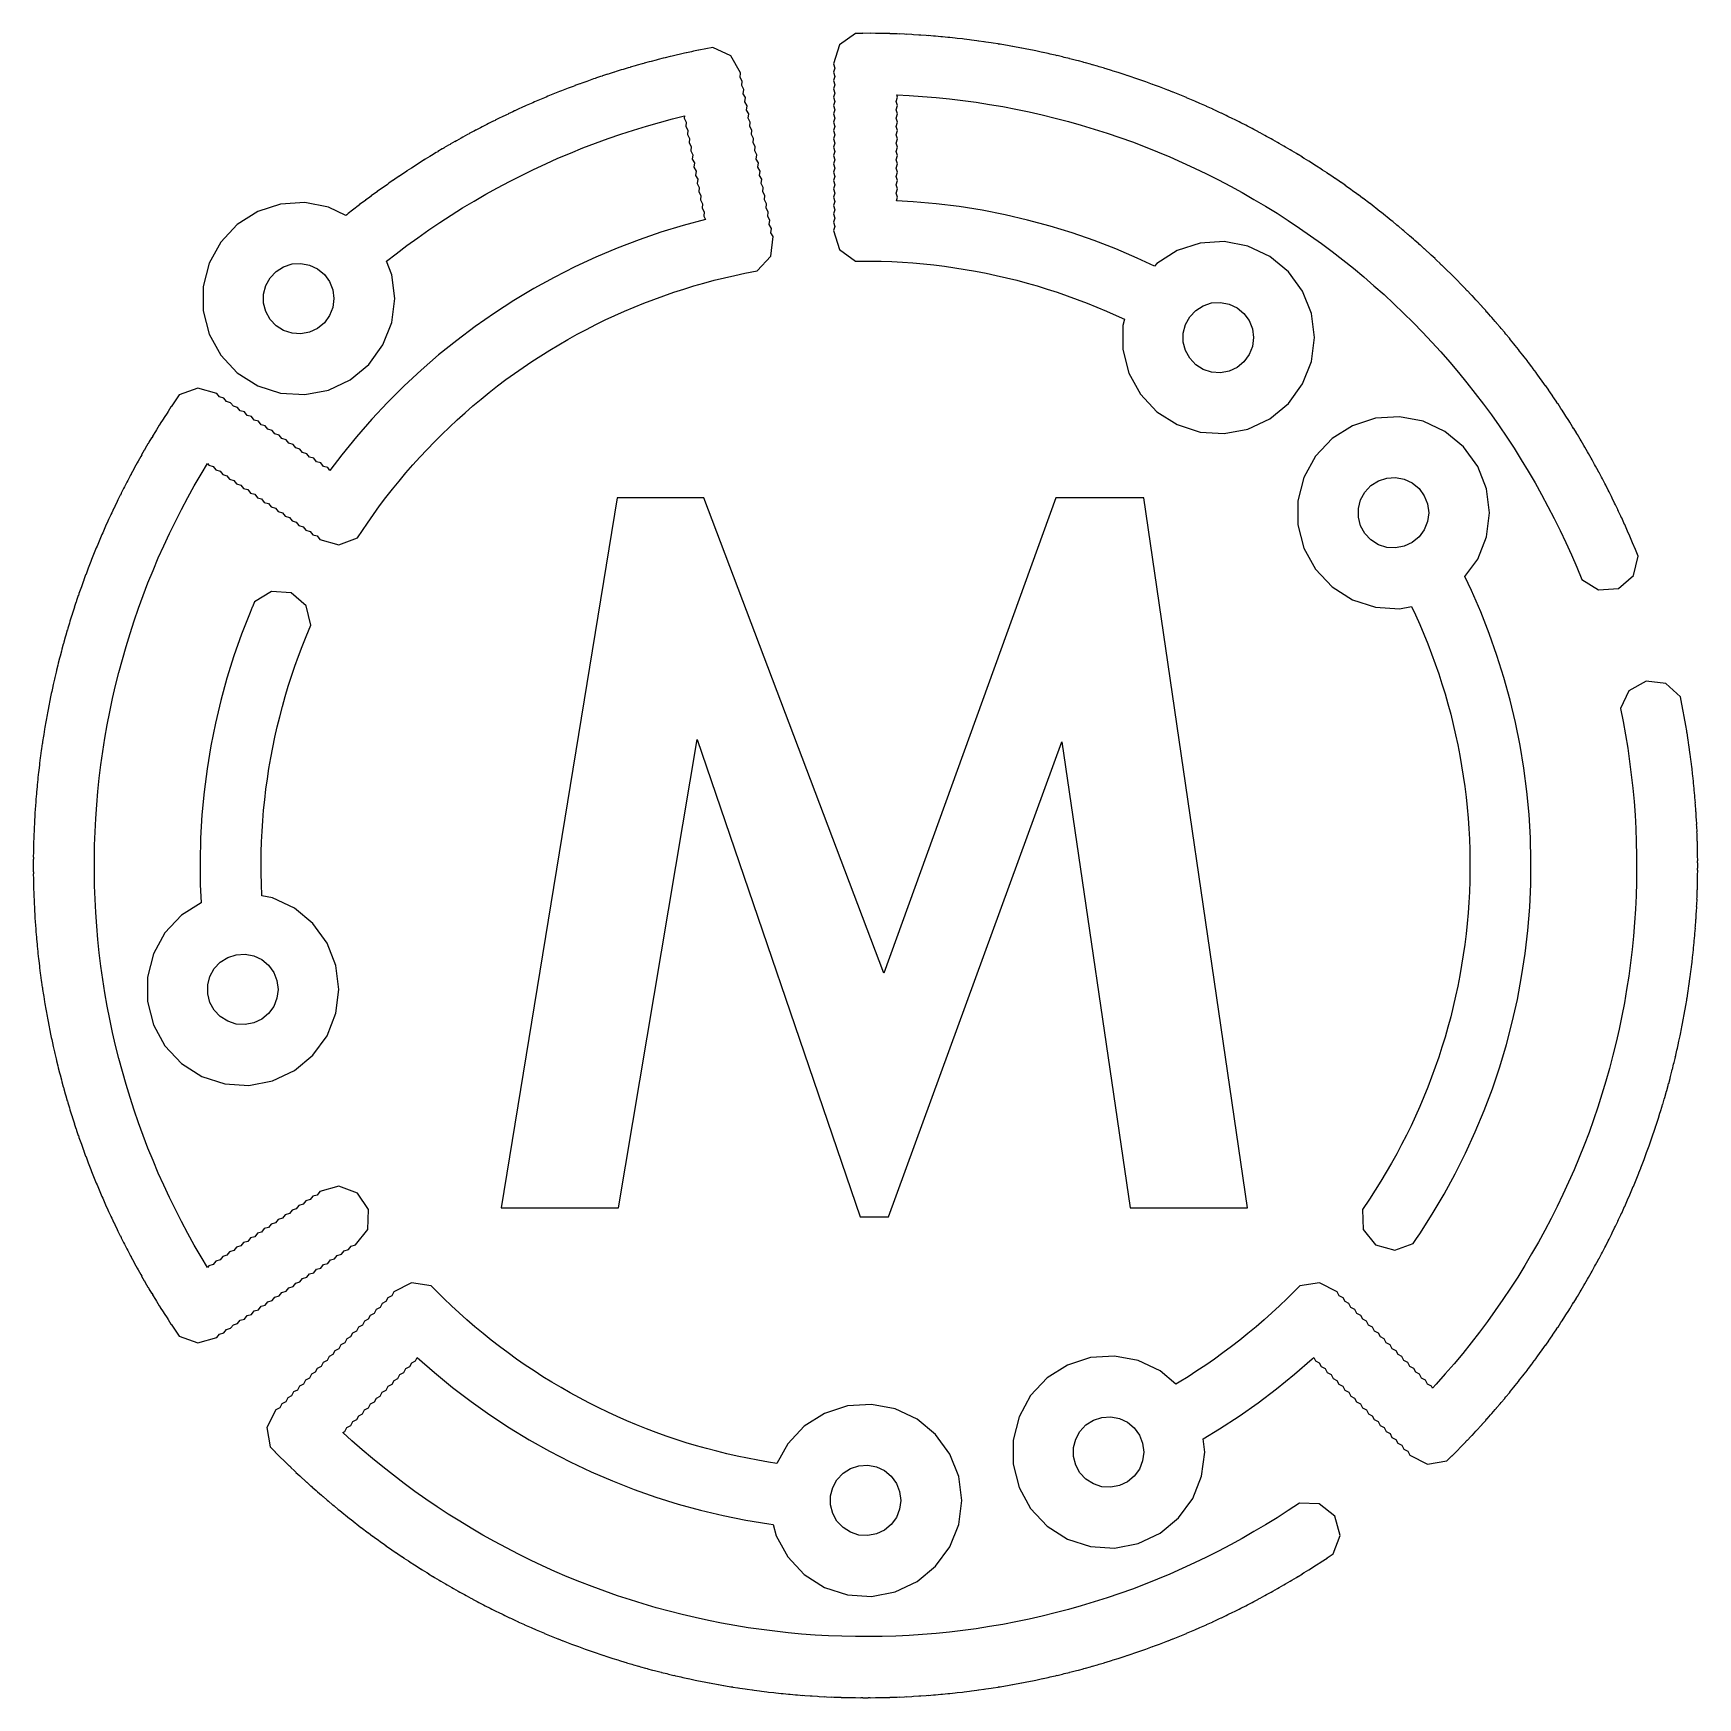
# Model space of a CAD drawing. Header units: metres. Extents: x -25 to 25, y -25 to 25.
import ezdxf

# ---------------------------------------------------------------- set-up
doc = ezdxf.new("R2010")
doc.units = ezdxf.units.M

msp = doc.modelspace()

# ---------------------------------------------------------------- linework, layer by layer
for p, q in [((-0.079498, 25), (-0.081818, 24.9984)), ((0.136658, 24.9984), (-0.079498, 25)), ((-4.79926, 24.5351), (-5.01097, 24.4913)), ((-4.79668, 24.534), (-4.79926, 24.5351)), ((-4.58496, 24.5761), (-4.79668, 24.534)), ((-4.04431, 24.3268), (-4.58496, 24.5761)), ((-0.779312, 24.6484), (-0.963272, 24.0822)), ((-0.297668, 24.9984), (-0.779312, 24.6484)), ((-0.081818, 24.9984), (-0.297668, 24.9984)), ((0.138641, 24.9997), (0.136658, 24.9984)), ((0.297668, 24.9984), (0.138641, 24.9997)), ((0.299622, 24.9969), (0.297668, 24.9984)), ((0.354813, 24.9962), (0.299622, 24.9969)), ((0.356796, 24.9976), (0.354813, 24.9962)), ((0.515808, 24.9948), (0.356796, 24.9976)), ((0.517746, 24.9934), (0.515808, 24.9948)), ((0.572922, 24.9922), (0.517746, 24.9934)), ((0.574936, 24.9935), (0.572922, 24.9922)), ((0.733902, 24.9893), (0.574936, 24.9935)), ((0.735825, 24.9879), (0.733902, 24.9893)), ((0.791, 24.9862), (0.735825, 24.9879)), ((0.793015, 24.9875), (0.791, 24.9862)), ((0.951935, 24.982), (0.793015, 24.9875)), ((0.953857, 24.9805), (0.951935, 24.982)), ((1.009, 24.9783), (0.953857, 24.9805)), ((1.01103, 24.9797), (1.009, 24.9783)), ((1.16991, 24.9727), (1.01103, 24.9797)), ((1.17181, 24.9712), (1.16991, 24.9727)), ((1.22694, 24.9686), (1.17181, 24.9712)), ((1.22899, 24.9699), (1.22694, 24.9686)), ((1.38779, 24.9616), (1.22899, 24.9699)), ((1.38968, 24.9601), (1.38779, 24.9616)), ((1.44479, 24.9569), (1.38968, 24.9601)), ((1.44684, 24.9582), (1.44479, 24.9569)), ((1.60556, 24.9485), (1.44684, 24.9582)), ((1.60745, 24.947), (1.60556, 24.9485)), ((1.66252, 24.9434), (1.60745, 24.947)), ((1.66458, 24.9446), (1.66252, 24.9434)), ((1.82321, 24.9335), (1.66458, 24.9446)), ((1.82509, 24.932), (1.82321, 24.9335)), ((1.88013, 24.9279), (1.82509, 24.932)), ((1.8822, 24.9292), (1.88013, 24.9279)), ((2.04073, 24.9167), (1.8822, 24.9292)), ((2.04259, 24.9151), (2.04073, 24.9167)), ((2.09758, 24.9106), (2.04259, 24.9151)), ((2.09967, 24.9118), (2.09758, 24.9106)), ((2.25809, 24.8979), (2.09967, 24.9118)), ((2.25993, 24.8964), (2.25809, 24.8979)), ((2.3149, 24.8913), (2.25993, 24.8964)), ((2.31699, 24.8925), (2.3149, 24.8913)), ((2.47528, 24.8773), (2.31699, 24.8925)), ((2.4771, 24.8757), (2.47528, 24.8773)), ((2.53201, 24.8702), (2.4771, 24.8757)), ((2.53412, 24.8714), (2.53201, 24.8702)), ((2.69228, 24.8547), (2.53412, 24.8714)), ((2.69409, 24.8531), (2.69228, 24.8547)), ((2.74895, 24.8471), (2.69409, 24.8531)), ((2.75107, 24.8483), (2.74895, 24.8471)), ((2.90907, 24.8303), (2.75107, 24.8483)), ((2.91086, 24.8287), (2.90907, 24.8303)), ((2.96567, 24.8222), (2.91086, 24.8287)), ((2.9678, 24.8233), (2.96567, 24.8222)), ((3.12564, 24.804), (2.9678, 24.8233)), ((3.12743, 24.8023), (3.12564, 24.804)), ((3.18217, 24.7954), (3.12743, 24.8023)), ((3.18431, 24.7965), (3.18217, 24.7954)), ((3.34196, 24.7757), (3.18431, 24.7965)), ((3.34373, 24.7741), (3.34196, 24.7757)), ((3.39842, 24.7666), (3.34373, 24.7741)), ((3.40057, 24.7678), (3.39842, 24.7666)), ((3.55804, 24.7456), (3.40057, 24.7678)), ((3.5598, 24.744), (3.55804, 24.7456)), ((3.61443, 24.736), (3.5598, 24.744)), ((3.61658, 24.7371), (3.61443, 24.736)), ((3.77386, 24.7136), (3.61658, 24.7371)), ((3.7756, 24.712), (3.77386, 24.7136)), ((3.83015, 24.7036), (3.7756, 24.712)), ((3.83231, 24.7046), (3.83015, 24.7036)), ((3.98938, 24.6798), (3.83231, 24.7046)), ((3.9911, 24.6781), (3.98938, 24.6798)), ((4.04558, 24.6692), (3.9911, 24.6781)), ((4.04774, 24.6703), (4.04558, 24.6692)), ((4.20459, 24.644), (4.04774, 24.6703)), ((4.2063, 24.6423), (4.20459, 24.644)), ((4.2607, 24.6329), (4.2063, 24.6423)), ((4.26288, 24.634), (4.2607, 24.6329)), ((4.41949, 24.6064), (4.26288, 24.634)), ((4.42119, 24.6047), (4.41949, 24.6064)), ((4.47549, 24.5948), (4.42119, 24.6047)), ((4.47769, 24.5959), (4.47549, 24.5948)), ((4.63405, 24.5669), (4.47769, 24.5959)), ((4.63573, 24.5651), (4.63405, 24.5669)), ((4.68996, 24.5548), (4.63573, 24.5651)), ((4.69215, 24.5558), (4.68996, 24.5548)), ((4.84825, 24.5255), (4.69215, 24.5558)), ((4.84993, 24.5237), (4.84825, 24.5255)), ((4.90405, 24.513), (4.84993, 24.5237)), ((4.90627, 24.514), (4.90405, 24.513)), ((5.06209, 24.4823), (4.90627, 24.514)), ((-6.91937, 24.0235), (-7.07204, 23.979)), ((-6.91708, 24.0227), (-6.91937, 24.0235)), ((-6.86403, 24.0379), (-6.91708, 24.0227)), ((-6.86252, 24.0398), (-6.86403, 24.0379)), ((-6.70946, 24.083), (-6.86252, 24.0398)), ((-6.70718, 24.0821), (-6.70946, 24.083)), ((-6.65401, 24.0969), (-6.70718, 24.0821)), ((-6.65247, 24.0988), (-6.65401, 24.0969)), ((-6.49905, 24.1406), (-6.65247, 24.0988)), ((-6.49678, 24.1398), (-6.49905, 24.1406)), ((-6.44347, 24.154), (-6.49678, 24.1398)), ((-6.44193, 24.1559), (-6.44347, 24.154)), ((-6.28813, 24.1964), (-6.44193, 24.1559)), ((-6.28587, 24.1955), (-6.28813, 24.1964)), ((-6.23244, 24.2094), (-6.28587, 24.1955)), ((-6.23088, 24.2112), (-6.23244, 24.2094)), ((-6.07675, 24.2503), (-6.23088, 24.2112)), ((-6.07449, 24.2495), (-6.07675, 24.2503)), ((-6.02094, 24.2628), (-6.07449, 24.2495)), ((-6.01936, 24.2646), (-6.02094, 24.2628)), ((-5.8649, 24.3024), (-6.01936, 24.2646)), ((-5.86264, 24.3015), (-5.8649, 24.3024)), ((-5.80898, 24.3144), (-5.86264, 24.3015)), ((-5.80739, 24.3163), (-5.80898, 24.3144)), ((-5.65259, 24.3527), (-5.80739, 24.3163)), ((-5.65036, 24.3518), (-5.65259, 24.3527)), ((-5.59657, 24.3642), (-5.65036, 24.3518)), ((-5.59497, 24.366), (-5.59657, 24.3642)), ((-5.43987, 24.4011), (-5.59497, 24.366)), ((-5.43764, 24.4002), (-5.43987, 24.4011)), ((-5.38374, 24.4121), (-5.43764, 24.4002)), ((-5.38213, 24.4139), (-5.38374, 24.4121)), ((-5.22672, 24.4476), (-5.38213, 24.4139)), ((-5.2245, 24.4467), (-5.22672, 24.4476)), ((-5.17052, 24.4582), (-5.2245, 24.4467)), ((-5.16887, 24.4599), (-5.17052, 24.4582)), ((-5.01318, 24.4923), (-5.16887, 24.4599)), ((-5.01097, 24.4913), (-5.01318, 24.4923)), ((-3.75342, 23.8074), (-4.04431, 24.3268)), ((-0.963272, 24.0822), (-0.922592, 23.957)), ((5.06375, 24.4805), (5.06209, 24.4823)), ((5.11778, 24.4693), (5.06375, 24.4805)), ((5.12, 24.4702), (5.11778, 24.4693)), ((5.27554, 24.4371), (5.12, 24.4702)), ((5.27718, 24.4354), (5.27554, 24.4371)), ((5.33112, 24.4237), (5.27718, 24.4354)), ((5.33334, 24.4246), (5.33112, 24.4237)), ((5.4886, 24.3902), (5.33334, 24.4246)), ((5.49022, 24.3884), (5.4886, 24.3902)), ((5.54405, 24.3762), (5.49022, 24.3884)), ((5.54628, 24.3771), (5.54405, 24.3762)), ((5.70123, 24.3414), (5.54628, 24.3771)), ((5.70284, 24.3396), (5.70123, 24.3414)), ((5.75656, 24.3269), (5.70284, 24.3396)), ((5.7588, 24.3278), (5.75656, 24.3269)), ((5.91342, 24.2907), (5.7588, 24.3278)), ((5.91501, 24.2888), (5.91342, 24.2907)), ((5.96863, 24.2757), (5.91501, 24.2888)), ((5.97087, 24.2766), (5.96863, 24.2757)), ((6.12518, 24.2381), (5.97087, 24.2766)), ((6.12675, 24.2363), (6.12518, 24.2381)), ((6.18024, 24.2227), (6.12675, 24.2363)), ((6.1825, 24.2236), (6.18024, 24.2227)), ((6.33646, 24.1838), (6.1825, 24.2236)), ((6.33801, 24.1819), (6.33646, 24.1838)), ((6.39139, 24.1679), (6.33801, 24.1819)), ((6.39365, 24.1687), (6.39139, 24.1679)), ((6.54726, 24.1276), (6.39365, 24.1687)), ((6.5488, 24.1257), (6.54726, 24.1276)), ((6.60205, 24.1112), (6.5488, 24.1257)), ((6.60432, 24.112), (6.60205, 24.1112)), ((6.75755, 24.0695), (6.60432, 24.112)), ((6.75908, 24.0676), (6.75755, 24.0695)), ((6.81219, 24.0526), (6.75908, 24.0676)), ((6.81448, 24.0535), (6.81219, 24.0526)), ((6.96735, 24.0096), (6.81448, 24.0535)), ((6.96884, 24.0077), (6.96735, 24.0096)), ((7.02184, 23.9923), (6.96884, 24.0077)), ((-8.52411, 23.5005), (-8.57597, 23.4817)), ((-8.52272, 23.5025), (-8.52411, 23.5005)), ((-8.37306, 23.5563), (-8.52272, 23.5025)), ((-8.37073, 23.5556), (-8.37306, 23.5563)), ((-8.31871, 23.574), (-8.37073, 23.5556)), ((-8.31731, 23.576), (-8.31871, 23.574)), ((-8.16718, 23.6284), (-8.31731, 23.576)), ((-8.16486, 23.6278), (-8.16718, 23.6284)), ((-8.11267, 23.6457), (-8.16486, 23.6278)), ((-8.11125, 23.6477), (-8.11267, 23.6457)), ((-7.96066, 23.6988), (-8.11125, 23.6477)), ((-7.95836, 23.6981), (-7.96066, 23.6988)), ((-7.90602, 23.7156), (-7.95836, 23.6981)), ((-7.90459, 23.7176), (-7.90602, 23.7156)), ((-7.75356, 23.7674), (-7.90459, 23.7176)), ((-7.75125, 23.7666), (-7.75356, 23.7674)), ((-7.69876, 23.7837), (-7.75125, 23.7666)), ((-7.69731, 23.7856), (-7.69876, 23.7837)), ((-7.54585, 23.8341), (-7.69731, 23.7856)), ((-7.54355, 23.8334), (-7.54585, 23.8341)), ((-7.49092, 23.85), (-7.54355, 23.8334)), ((-7.48946, 23.8519), (-7.49092, 23.85)), ((-7.33759, 23.8991), (-7.48946, 23.8519)), ((-7.33528, 23.8983), (-7.33759, 23.8991)), ((-7.2825, 23.9144), (-7.33528, 23.8983)), ((-7.28102, 23.9164), (-7.2825, 23.9144)), ((-7.12874, 23.9622), (-7.28102, 23.9164)), ((-7.12645, 23.9614), (-7.12874, 23.9622)), ((-7.07353, 23.9771), (-7.12645, 23.9614)), ((-7.07204, 23.979), (-7.07353, 23.9771)), ((-3.76889, 23.6766), (-3.75342, 23.8074)), ((-3.70454, 23.5618), (-3.76889, 23.6766)), ((-3.72003, 23.431), (-3.70454, 23.5618)), ((-0.922592, 23.957), (-0.963272, 23.8318)), ((-0.963272, 23.8318), (-0.922592, 23.7065)), ((-0.922592, 23.7065), (-0.963272, 23.5813)), ((-0.963272, 23.5813), (-0.922592, 23.4561)), ((7.02412, 23.9931), (7.02184, 23.9923)), ((7.17661, 23.9479), (7.02412, 23.9931)), ((7.17809, 23.946), (7.17661, 23.9479)), ((7.23094, 23.9301), (7.17809, 23.946)), ((7.23323, 23.9309), (7.23094, 23.9301)), ((7.3853, 23.8844), (7.23323, 23.9309)), ((7.38678, 23.8824), (7.3853, 23.8844)), ((7.43948, 23.8661), (7.38678, 23.8824)), ((7.44179, 23.8668), (7.43948, 23.8661)), ((7.59346, 23.819), (7.44179, 23.8668)), ((7.59491, 23.8171), (7.59346, 23.819)), ((7.64748, 23.8002), (7.59491, 23.8171)), ((7.64978, 23.801), (7.64748, 23.8002)), ((7.80103, 23.7518), (7.64978, 23.801)), ((7.80246, 23.7499), (7.80103, 23.7518)), ((7.85487, 23.7326), (7.80246, 23.7499)), ((7.85719, 23.7333), (7.85487, 23.7326)), ((8.008, 23.6829), (7.85719, 23.7333)), ((8.00941, 23.6809), (8.008, 23.6829)), ((8.06168, 23.6632), (8.00941, 23.6809)), ((8.064, 23.6638), (8.06168, 23.6632)), ((8.21436, 23.6121), (8.064, 23.6638)), ((8.21576, 23.6101), (8.21436, 23.6121)), ((8.26787, 23.5919), (8.21576, 23.6101)), ((8.27019, 23.5926), (8.26787, 23.5919)), ((8.42009, 23.5395), (8.27019, 23.5926)), ((8.42148, 23.5375), (8.42009, 23.5395)), ((8.47343, 23.5189), (8.42148, 23.5375)), ((8.47575, 23.5195), (8.47343, 23.5189)), ((8.6252, 23.4651), (8.47575, 23.5195)), ((-9.79552, 23.0012), (-9.94162, 22.9384)), ((-9.79315, 23.0006), (-9.79552, 23.0012)), ((-9.74234, 23.0222), (-9.79315, 23.0006)), ((-9.74107, 23.0243), (-9.74234, 23.0222)), ((-9.59442, 23.0858), (-9.74107, 23.0243)), ((-9.59206, 23.0852), (-9.59442, 23.0858)), ((-9.54108, 23.1064), (-9.59206, 23.0852)), ((-9.53978, 23.1084), (-9.54108, 23.1064)), ((-9.39259, 23.1686), (-9.53978, 23.1084)), ((-9.39024, 23.1681), (-9.39259, 23.1686)), ((-9.33907, 23.1887), (-9.39024, 23.1681)), ((-9.33775, 23.1908), (-9.33907, 23.1887)), ((-9.19006, 23.2497), (-9.33775, 23.1908)), ((-9.18771, 23.2491), (-9.19006, 23.2497)), ((-9.13635, 23.2693), (-9.18771, 23.2491)), ((-9.13503, 23.2714), (-9.13635, 23.2693)), ((-8.98682, 23.329), (-9.13503, 23.2714)), ((-8.98447, 23.3284), (-8.98682, 23.329)), ((-8.93295, 23.3482), (-8.98447, 23.3284)), ((-8.93161, 23.3502), (-8.93295, 23.3482)), ((-8.7829, 23.4065), (-8.93161, 23.3502)), ((-8.78056, 23.4059), (-8.7829, 23.4065)), ((-8.72887, 23.4253), (-8.78056, 23.4059)), ((-8.72749, 23.4273), (-8.72887, 23.4253)), ((-8.57831, 23.4823), (-8.72749, 23.4273)), ((-8.57597, 23.4817), (-8.57831, 23.4823)), ((-3.65569, 23.3161), (-3.72003, 23.431)), ((-3.67116, 23.1854), (-3.65569, 23.3161)), ((-3.60683, 23.0705), (-3.67116, 23.1854)), ((-3.6223, 22.9397), (-3.60683, 23.0705)), ((-0.922592, 23.4561), (-0.963272, 23.3308)), ((-0.963272, 23.3308), (-0.922592, 23.2056)), ((-0.922592, 23.2056), (-0.963272, 23.0804)), ((-0.963272, 23.0804), (-0.922592, 22.9552)), ((0.922592, 22.9552), (0.963272, 23.0804)), ((0.963272, 23.0804), (0.941635, 23.147)), ((0.941635, 23.147), (1.31334, 23.129)), ((1.31334, 23.129), (1.7168, 23.1026)), ((1.7168, 23.1026), (2.11974, 23.0691)), ((2.11974, 23.0691), (2.52206, 23.0286)), ((2.52206, 23.0286), (2.92357, 22.9811)), ((8.62657, 23.4631), (8.6252, 23.4651)), ((8.67834, 23.444), (8.62657, 23.4631)), ((8.68068, 23.4446), (8.67834, 23.444)), ((8.82964, 23.3889), (8.68068, 23.4446)), ((8.83099, 23.3869), (8.82964, 23.3889)), ((8.8826, 23.3674), (8.83099, 23.3869)), ((8.88493, 23.368), (8.8826, 23.3674)), ((9.0334, 23.311), (8.88493, 23.368)), ((9.03474, 23.309), (9.0334, 23.311)), ((9.08618, 23.289), (9.03474, 23.309)), ((9.08853, 23.2896), (9.08618, 23.289)), ((9.23648, 23.2313), (9.08853, 23.2896)), ((9.23779, 23.2293), (9.23648, 23.2313)), ((9.28906, 23.2088), (9.23779, 23.2293)), ((9.29141, 23.2094), (9.28906, 23.2088)), ((9.43886, 23.1498), (9.29141, 23.2094)), ((9.44016, 23.1478), (9.43886, 23.1498)), ((9.49124, 23.1269), (9.44016, 23.1478)), ((9.49359, 23.1274), (9.49124, 23.1269)), ((9.64052, 23.0666), (9.49359, 23.1274)), ((9.6418, 23.0645), (9.64052, 23.0666)), ((9.6927, 23.0432), (9.6418, 23.0645)), ((9.69505, 23.0437), (9.6927, 23.0432)), ((9.84145, 22.9816), (9.69505, 23.0437)), ((-10.7895, 22.552), (-10.9327, 22.4829)), ((-10.7871, 22.5516), (-10.7895, 22.552)), ((-10.7373, 22.5753), (-10.7871, 22.5516)), ((-10.7361, 22.5775), (-10.7373, 22.5753)), ((-10.5923, 22.6453), (-10.7361, 22.5775)), ((-10.5899, 22.6449), (-10.5923, 22.6453)), ((-10.5399, 22.6682), (-10.5899, 22.6449)), ((-10.5387, 22.6703), (-10.5399, 22.6682)), ((-10.3943, 22.7369), (-10.5387, 22.6703)), ((-10.3919, 22.7364), (-10.3943, 22.7369)), ((-10.3417, 22.7593), (-10.3919, 22.7364)), ((-10.3404, 22.7614), (-10.3417, 22.7593)), ((-10.1954, 22.8267), (-10.3404, 22.7614)), ((-10.1931, 22.8262), (-10.1954, 22.8267)), ((-10.1427, 22.8487), (-10.1931, 22.8262)), ((-10.1414, 22.8508), (-10.1427, 22.8487)), ((-9.99586, 22.9148), (-10.1414, 22.8508)), ((-9.99348, 22.9143), (-9.99586, 22.9148)), ((-9.94287, 22.9363), (-9.99348, 22.9143)), ((-9.94162, 22.9384), (-9.94287, 22.9363)), ((-5.80035, 22.4284), (-5.43929, 22.5186)), ((-5.43929, 22.5186), (-5.44753, 22.449)), ((-3.55797, 22.8248), (-3.6223, 22.9397)), ((-3.57344, 22.6941), (-3.55797, 22.8248)), ((-3.50911, 22.5792), (-3.57344, 22.6941)), ((-3.52458, 22.4484), (-3.50911, 22.5792)), ((-0.922592, 22.9552), (-0.963272, 22.8299)), ((-0.963272, 22.8299), (-0.922592, 22.7047)), ((-0.922592, 22.7047), (-0.963272, 22.5795)), ((-0.963272, 22.5795), (-0.922592, 22.4543)), ((0.963272, 22.8299), (0.922592, 22.9552)), ((0.922592, 22.7047), (0.963272, 22.8299)), ((0.963272, 22.5795), (0.922592, 22.7047)), ((0.922592, 22.4543), (0.963272, 22.5795)), ((2.92357, 22.9811), (3.3242, 22.9265)), ((3.3242, 22.9265), (3.72377, 22.865)), ((3.72377, 22.865), (4.12227, 22.7966)), ((4.12227, 22.7966), (4.51953, 22.7211)), ((4.51953, 22.7211), (4.91534, 22.6388)), ((4.91534, 22.6388), (5.30978, 22.5496)), ((5.30978, 22.5496), (5.70241, 22.4535)), ((9.84271, 22.9795), (9.84145, 22.9816)), ((9.89342, 22.9577), (9.84271, 22.9795)), ((9.89578, 22.9582), (9.89342, 22.9577)), ((10.0416, 22.8948), (9.89578, 22.9582)), ((10.0429, 22.8927), (10.0416, 22.8948)), ((10.0934, 22.8705), (10.0429, 22.8927)), ((10.0957, 22.871), (10.0934, 22.8705)), ((10.241, 22.8063), (10.0957, 22.871)), ((10.2422, 22.8042), (10.241, 22.8063)), ((10.2926, 22.7815), (10.2422, 22.8042)), ((10.295, 22.782), (10.2926, 22.7815)), ((10.4397, 22.716), (10.295, 22.782)), ((10.4409, 22.714), (10.4397, 22.716)), ((10.491, 22.6909), (10.4409, 22.714)), ((10.4934, 22.6913), (10.491, 22.6909)), ((10.6375, 22.6241), (10.4934, 22.6913)), ((10.6387, 22.622), (10.6375, 22.6241)), ((10.6886, 22.5984), (10.6387, 22.622)), ((10.691, 22.5989), (10.6886, 22.5984)), ((10.8345, 22.5304), (10.691, 22.5989)), ((10.8357, 22.5283), (10.8345, 22.5304)), ((10.8854, 22.5043), (10.8357, 22.5283)), ((10.8878, 22.5047), (10.8854, 22.5043)), ((11.0307, 22.435), (10.8878, 22.5047)), ((-11.7629, 22.0599), (-11.903, 21.9846)), ((-11.7605, 22.0596), (-11.7629, 22.0599)), ((-11.7118, 22.0855), (-11.7605, 22.0596)), ((-11.7107, 22.0877), (-11.7118, 22.0855)), ((-11.57, 22.1617), (-11.7107, 22.0877)), ((-11.5676, 22.1614), (-11.57, 22.1617)), ((-11.5186, 22.1869), (-11.5676, 22.1614)), ((-11.5175, 22.189), (-11.5186, 22.1869)), ((-11.3761, 22.2618), (-11.5175, 22.189)), ((-11.3737, 22.2615), (-11.3761, 22.2618)), ((-11.3246, 22.2865), (-11.3737, 22.2615)), ((-11.3234, 22.2887), (-11.3246, 22.2865)), ((-11.1814, 22.3603), (-11.3234, 22.2887)), ((-11.179, 22.3599), (-11.1814, 22.3603)), ((-11.1296, 22.3845), (-11.179, 22.3599)), ((-11.1285, 22.3866), (-11.1296, 22.3845)), ((-10.9859, 22.457), (-11.1285, 22.3866)), ((-10.9835, 22.4566), (-10.9859, 22.457)), ((-10.9339, 22.4808), (-10.9835, 22.4566)), ((-10.9327, 22.4829), (-10.9339, 22.4808)), ((-7.35077, 21.9691), (-6.96623, 22.0941)), ((-6.96623, 22.0941), (-6.57962, 22.2123)), ((-6.57962, 22.2123), (-6.1909, 22.3237)), ((-6.1909, 22.3237), (-5.80035, 22.4284)), ((-5.44753, 22.449), (-5.38318, 22.3341)), ((-5.38318, 22.3341), (-5.39867, 22.2033)), ((-5.39867, 22.2033), (-5.33432, 22.0884)), ((-5.33432, 22.0884), (-5.34979, 21.9577)), ((-3.46025, 22.3335), (-3.52458, 22.4484)), ((-3.47572, 22.2028), (-3.46025, 22.3335)), ((-3.41138, 22.0879), (-3.47572, 22.2028)), ((-3.42686, 21.9571), (-3.41138, 22.0879)), ((-0.922592, 22.4543), (-0.963272, 22.329)), ((-0.963272, 22.329), (-0.922592, 22.2038)), ((-0.922592, 22.2038), (-0.963272, 22.0786)), ((-0.963272, 22.0786), (-0.922592, 21.9533)), ((0.963272, 22.329), (0.922592, 22.4543)), ((0.922592, 22.2038), (0.963272, 22.329)), ((0.963272, 22.0786), (0.922592, 22.2038)), ((0.922592, 21.9533), (0.963272, 22.0786)), ((5.70241, 22.4535), (6.09343, 22.3505)), ((6.09343, 22.3505), (6.48259, 22.2408)), ((6.48259, 22.2408), (6.86974, 22.1243)), ((6.86974, 22.1243), (7.25485, 22.001)), ((7.25485, 22.001), (7.63766, 21.871)), ((11.0319, 22.4329), (11.0307, 22.435)), ((11.0814, 22.4084), (11.0319, 22.4329)), ((11.0838, 22.4088), (11.0814, 22.4084)), ((11.2261, 22.3379), (11.0838, 22.4088)), ((11.2272, 22.3357), (11.2261, 22.3379)), ((11.2765, 22.3109), (11.2272, 22.3357)), ((11.2789, 22.3112), (11.2765, 22.3109)), ((11.4206, 22.2391), (11.2789, 22.3112)), ((11.4217, 22.2369), (11.4206, 22.2391)), ((11.4708, 22.2116), (11.4217, 22.2369)), ((11.4732, 22.212), (11.4708, 22.2116)), ((11.6142, 22.1385), (11.4732, 22.212)), ((11.6153, 22.1364), (11.6142, 22.1385)), ((11.6642, 22.1107), (11.6153, 22.1364)), ((11.6665, 22.111), (11.6642, 22.1107)), ((11.807, 22.0363), (11.6665, 22.111)), ((11.808, 22.0342), (11.807, 22.0363)), ((11.8567, 22.0081), (11.808, 22.0342)), ((11.8591, 22.0084), (11.8567, 22.0081)), ((11.9988, 21.9325), (11.8591, 22.0084)), ((-12.714, 21.5258), (-12.8506, 21.4445)), ((-12.7115, 21.5256), (-12.714, 21.5258)), ((-12.664, 21.5536), (-12.7115, 21.5256)), ((-12.663, 21.5558), (-12.664, 21.5536)), ((-12.5256, 21.6359), (-12.663, 21.5558)), ((-12.5232, 21.6357), (-12.5256, 21.6359)), ((-12.4754, 21.6633), (-12.5232, 21.6357)), ((-12.4744, 21.6655), (-12.4754, 21.6633)), ((-12.3363, 21.7444), (-12.4744, 21.6655)), ((-12.3339, 21.7442), (-12.3363, 21.7444)), ((-12.2859, 21.7713), (-12.3339, 21.7442)), ((-12.2849, 21.7735), (-12.2859, 21.7713)), ((-12.1461, 21.8512), (-12.2849, 21.7735)), ((-12.1437, 21.851), (-12.1461, 21.8512)), ((-12.0954, 21.8777), (-12.1437, 21.851)), ((-12.0944, 21.8799), (-12.0954, 21.8777)), ((-11.955, 21.9564), (-12.0944, 21.8799)), ((-11.9526, 21.9561), (-11.955, 21.9564)), ((-11.9041, 21.9825), (-11.9526, 21.9561)), ((-11.903, 21.9846), (-11.9041, 21.9825)), ((-8.86531, 21.4029), (-8.49048, 21.5543)), ((-8.49048, 21.5543), (-8.11295, 21.6992)), ((-8.11295, 21.6992), (-7.73308, 21.8375)), ((-7.73308, 21.8375), (-7.35077, 21.9691)), ((-5.34979, 21.9577), (-5.28546, 21.8428)), ((-5.28546, 21.8428), (-5.30093, 21.7121)), ((-5.30093, 21.7121), (-5.2366, 21.5972)), ((-5.2366, 21.5972), (-5.25208, 21.4664)), ((-3.36252, 21.8423), (-3.42686, 21.9571)), ((-3.37799, 21.7115), (-3.36252, 21.8423)), ((-3.31366, 21.5966), (-3.37799, 21.7115)), ((-3.32913, 21.4659), (-3.31366, 21.5966)), ((-0.922592, 21.9533), (-0.963272, 21.8281)), ((-0.963272, 21.8281), (-0.922592, 21.7029)), ((-0.922592, 21.7029), (-0.963272, 21.5777)), ((-0.963272, 21.5777), (-0.922592, 21.4524)), ((0.963272, 21.8281), (0.922592, 21.9533)), ((0.922592, 21.7029), (0.963272, 21.8281)), ((0.963272, 21.5777), (0.922592, 21.7029)), ((0.922592, 21.4524), (0.963272, 21.5777)), ((7.63766, 21.871), (8.01822, 21.7344)), ((8.01822, 21.7344), (8.39633, 21.5912)), ((8.39633, 21.5912), (8.77188, 21.4413)), ((11.9999, 21.9303), (11.9988, 21.9325)), ((12.0483, 21.9038), (11.9999, 21.9303)), ((12.0507, 21.904), (12.0483, 21.9038)), ((12.1897, 21.8269), (12.0507, 21.904)), ((12.1908, 21.8248), (12.1897, 21.8269)), ((12.2389, 21.7978), (12.1908, 21.8248)), ((12.2413, 21.798), (12.2389, 21.7978)), ((12.3798, 21.7197), (12.2413, 21.798)), ((12.3808, 21.7175), (12.3798, 21.7197)), ((12.4287, 21.6902), (12.3808, 21.7175)), ((12.4311, 21.6904), (12.4287, 21.6902)), ((12.5688, 21.6109), (12.4311, 21.6904)), ((12.5698, 21.6087), (12.5688, 21.6109)), ((12.6175, 21.5809), (12.5698, 21.6087)), ((12.6199, 21.5811), (12.6175, 21.5809)), ((12.7569, 21.5004), (12.6199, 21.5811)), ((12.7579, 21.4982), (12.7569, 21.5004)), ((-13.4575, 21.069), (-13.5912, 20.983)), ((-13.455, 21.0689), (-13.4575, 21.069)), ((-13.4085, 21.0985), (-13.455, 21.0689)), ((-13.4076, 21.1008), (-13.4085, 21.0985)), ((-13.2731, 21.1856), (-13.4076, 21.1008)), ((-13.2707, 21.1855), (-13.2731, 21.1856)), ((-13.2239, 21.2147), (-13.2707, 21.1855)), ((-13.2229, 21.217), (-13.2239, 21.2147)), ((-13.0877, 21.3006), (-13.2229, 21.217)), ((-13.0853, 21.3005), (-13.0877, 21.3006)), ((-13.0382, 21.3293), (-13.0853, 21.3005)), ((-13.0373, 21.3315), (-13.0382, 21.3293)), ((-12.9013, 21.414), (-13.0373, 21.3315)), ((-12.8989, 21.4139), (-12.9013, 21.414)), ((-12.8516, 21.4423), (-12.8989, 21.4139)), ((-12.8506, 21.4445), (-12.8516, 21.4423)), ((-9.97337, 20.9095), (-9.60687, 21.0804)), ((-9.60687, 21.0804), (-9.23758, 21.2448)), ((-9.23758, 21.2448), (-8.86531, 21.4029)), ((-5.25208, 21.4664), (-5.18774, 21.3515)), ((-5.18774, 21.3515), (-5.20322, 21.2208)), ((-5.20322, 21.2208), (-5.13887, 21.1059)), ((-5.13887, 21.1059), (-5.15436, 20.9751)), ((-3.2648, 21.351), (-3.32913, 21.4659)), ((-3.28027, 21.2202), (-3.2648, 21.351)), ((-3.21594, 21.1053), (-3.28027, 21.2202)), ((-3.23141, 20.9746), (-3.21594, 21.1053)), ((-0.922592, 21.4524), (-0.963272, 21.3272)), ((-0.963272, 21.3272), (-0.922592, 21.202)), ((-0.922592, 21.202), (-0.963272, 21.0768)), ((-0.963272, 21.0768), (-0.922592, 20.9515)), ((0.963272, 21.3272), (0.922592, 21.4524)), ((0.922592, 21.202), (0.963272, 21.3272)), ((0.963272, 21.0768), (0.922592, 21.202)), ((0.922592, 20.9515), (0.963272, 21.0768)), ((8.77188, 21.4413), (9.14474, 21.285)), ((9.14474, 21.285), (9.51482, 21.1221)), ((9.51482, 21.1221), (9.88196, 20.9529)), ((12.8053, 21.4699), (12.7579, 21.4982)), ((12.8078, 21.4701), (12.8053, 21.4699)), ((12.9441, 21.3882), (12.8078, 21.4701)), ((12.945, 21.386), (12.9441, 21.3882)), ((12.9922, 21.3574), (12.945, 21.386)), ((12.9946, 21.3575), (12.9922, 21.3574)), ((13.1302, 21.2744), (12.9946, 21.3575)), ((13.1312, 21.2722), (13.1302, 21.2744)), ((13.1781, 21.2432), (13.1312, 21.2722)), ((13.1805, 21.2433), (13.1781, 21.2432)), ((13.3154, 21.1591), (13.1805, 21.2433)), ((13.3163, 21.1568), (13.3154, 21.1591)), ((13.363, 21.1274), (13.3163, 21.1568)), ((13.3654, 21.1275), (13.363, 21.1274)), ((13.4995, 21.0421), (13.3654, 21.1275)), ((13.5004, 21.0398), (13.4995, 21.0421)), ((13.5468, 21.01), (13.5004, 21.0398)), ((13.5493, 21.0101), (13.5468, 21.01)), ((13.6826, 20.9234), (13.5493, 21.0101)), ((-14.1846, 20.5865), (-14.3152, 20.4958)), ((-14.1821, 20.5865), (-14.1846, 20.5865)), ((-14.1366, 20.6177), (-14.1821, 20.5865)), ((-14.1358, 20.62), (-14.1366, 20.6177)), ((-14.0044, 20.7095), (-14.1358, 20.62)), ((-14.0019, 20.7094), (-14.0044, 20.7095)), ((-13.9562, 20.7403), (-14.0019, 20.7094)), ((-13.9553, 20.7426), (-13.9562, 20.7403)), ((-13.8231, 20.8309), (-13.9553, 20.7426)), ((-13.8207, 20.8308), (-13.8231, 20.8309)), ((-13.7747, 20.8613), (-13.8207, 20.8308)), ((-13.7738, 20.8636), (-13.7747, 20.8613)), ((-13.6408, 20.9507), (-13.7738, 20.8636)), ((-13.6384, 20.9507), (-13.6408, 20.9507)), ((-13.5921, 20.9807), (-13.6384, 20.9507)), ((-13.5912, 20.983), (-13.5921, 20.9807)), ((-11.054, 20.3589), (-10.697, 20.5488)), ((-10.697, 20.5488), (-10.3367, 20.7323)), ((-10.3367, 20.7323), (-9.97337, 20.9095)), ((-5.15436, 20.9751), (-5.09001, 20.8602)), ((-5.09001, 20.8602), (-5.1055, 20.7295)), ((-5.1055, 20.7295), (-5.04115, 20.6146)), ((-5.04115, 20.6146), (-5.05663, 20.4838)), ((-3.16708, 20.8597), (-3.23141, 20.9746)), ((-3.18256, 20.7289), (-3.16708, 20.8597)), ((-3.11821, 20.614), (-3.18256, 20.7289)), ((-3.1337, 20.4833), (-3.11821, 20.614)), ((-0.922592, 20.9515), (-0.963272, 20.8263)), ((-0.963272, 20.8263), (-0.922592, 20.7011)), ((-0.922592, 20.7011), (-0.963272, 20.5758)), ((-0.963272, 20.5758), (-0.922592, 20.4506)), ((0.963272, 20.8263), (0.922592, 20.9515)), ((0.922592, 20.7011), (0.963272, 20.8263)), ((0.963272, 20.5758), (0.922592, 20.7011)), ((0.922592, 20.4506), (0.963272, 20.5758)), ((9.88196, 20.9529), (10.2462, 20.7772)), ((10.2462, 20.7772), (10.6073, 20.5952)), ((10.6073, 20.5952), (10.965, 20.407)), ((13.6835, 20.9212), (13.6826, 20.9234)), ((13.7297, 20.8909), (13.6835, 20.9212)), ((13.7321, 20.891), (13.7297, 20.8909)), ((13.8647, 20.8033), (13.7321, 20.891)), ((13.8656, 20.801), (13.8647, 20.8033)), ((13.9115, 20.7703), (13.8656, 20.801)), ((13.9139, 20.7704), (13.9115, 20.7703)), ((14.0457, 20.6815), (13.9139, 20.7704)), ((14.0466, 20.6792), (14.0457, 20.6815)), ((14.0922, 20.6481), (14.0466, 20.6792)), ((14.0946, 20.6482), (14.0922, 20.6481)), ((14.2256, 20.5581), (14.0946, 20.6482)), ((14.2265, 20.5558), (14.2256, 20.5581)), ((14.2718, 20.5244), (14.2265, 20.5558)), ((14.2742, 20.5244), (14.2718, 20.5244)), ((14.4045, 20.4332), (14.2742, 20.5244)), ((-14.8944, 20.0789), (-15.0218, 19.9838)), ((-14.892, 20.079), (-14.8944, 20.0789)), ((-14.8476, 20.1118), (-14.892, 20.079)), ((-14.8468, 20.1141), (-14.8476, 20.1118)), ((-14.7186, 20.2081), (-14.8468, 20.1141)), ((-14.7162, 20.2082), (-14.7186, 20.2081)), ((-14.6715, 20.2406), (-14.7162, 20.2082)), ((-14.6707, 20.2429), (-14.6715, 20.2406)), ((-14.5417, 20.3358), (-14.6707, 20.2429)), ((-14.5392, 20.3358), (-14.5417, 20.3358)), ((-14.4943, 20.3679), (-14.5392, 20.3358)), ((-14.4935, 20.3701), (-14.4943, 20.3679)), ((-14.3637, 20.4619), (-14.4935, 20.3701)), ((-14.3612, 20.4619), (-14.3637, 20.4619)), ((-14.316, 20.4936), (-14.3612, 20.4619)), ((-14.3152, 20.4958), (-14.316, 20.4936)), ((-11.7577, 19.9608), (-11.4076, 20.1629)), ((-11.4076, 20.1629), (-11.054, 20.3589)), ((-5.05663, 20.4838), (-4.99229, 20.3689)), ((-4.99229, 20.3689), (-5.00777, 20.2382)), ((-5.00777, 20.2382), (-4.94344, 20.1233)), ((-4.94344, 20.1233), (-4.95891, 19.9926)), ((-3.06935, 20.3684), (-3.1337, 20.4833)), ((-3.08482, 20.2376), (-3.06935, 20.3684)), ((-3.02049, 20.1228), (-3.08482, 20.2376)), ((-3.03596, 19.992), (-3.02049, 20.1228)), ((-0.922592, 20.4506), (-0.963272, 20.3254)), ((-0.963272, 20.3254), (-0.922592, 20.2001)), ((-0.922592, 20.2001), (-0.963272, 20.0749)), ((-0.963272, 20.0749), (-0.922592, 19.9497)), ((0.963272, 20.3254), (0.922592, 20.4506)), ((0.922592, 20.2001), (0.963272, 20.3254)), ((0.963272, 20.0749), (0.922592, 20.2001)), ((0.928772, 19.9687), (0.963272, 20.0749)), ((10.965, 20.407), (11.3195, 20.2125)), ((11.3195, 20.2125), (11.6705, 20.0119)), ((11.6705, 20.0119), (12.0181, 19.8051)), ((14.4053, 20.4309), (14.4045, 20.4332)), ((14.4504, 20.399), (14.4053, 20.4309)), ((14.4528, 20.399), (14.4504, 20.399)), ((14.5823, 20.3067), (14.4528, 20.399)), ((14.5831, 20.3044), (14.5823, 20.3067)), ((14.6279, 20.2722), (14.5831, 20.3044)), ((14.6303, 20.2722), (14.6279, 20.2722)), ((14.7589, 20.1787), (14.6303, 20.2722)), ((14.7597, 20.1764), (14.7589, 20.1787)), ((14.8042, 20.1438), (14.7597, 20.1764)), ((14.8066, 20.1437), (14.8042, 20.1438)), ((14.9344, 20.0491), (14.8066, 20.1437)), ((14.9352, 20.0468), (14.9344, 20.0491)), ((14.9794, 20.0138), (14.9352, 20.0468)), ((14.9818, 20.0137), (14.9794, 20.0138)), ((15.1088, 19.918), (14.9818, 20.0137)), ((-18.2591, 19.6435), (-18.8707, 19.2554)), ((-17.5702, 19.8674), (-18.2591, 19.6435)), ((-16.8472, 19.9129), (-17.5702, 19.8674)), ((-16.1356, 19.7771), (-16.8472, 19.9129)), ((-15.6081, 19.5289), (-16.1356, 19.7771)), ((-15.586, 19.5469), (-15.6081, 19.5289)), ((-15.5836, 19.547), (-15.586, 19.5469)), ((-15.5404, 19.5814), (-15.5836, 19.547)), ((-15.5397, 19.5837), (-15.5404, 19.5814)), ((-15.4149, 19.6821), (-15.5397, 19.5837)), ((-15.4124, 19.6823), (-15.4149, 19.6821)), ((-15.369, 19.7162), (-15.4124, 19.6823)), ((-15.3683, 19.7186), (-15.369, 19.7162)), ((-15.2425, 19.8159), (-15.3683, 19.7186)), ((-15.2401, 19.816), (-15.2425, 19.8159)), ((-15.1963, 19.8496), (-15.2401, 19.816)), ((-15.1956, 19.8519), (-15.1963, 19.8496)), ((-15.069, 19.9482), (-15.1956, 19.8519)), ((-15.0666, 19.9482), (-15.069, 19.9482)), ((-15.0225, 19.9815), (-15.0666, 19.9482)), ((-15.0218, 19.9838), (-15.0225, 19.9815)), ((-12.7863, 19.3181), (-12.4472, 19.5383)), ((-12.4472, 19.5383), (-12.1044, 19.7525)), ((-12.1044, 19.7525), (-11.7577, 19.9608)), ((-4.95891, 19.9926), (-4.89458, 19.8777)), ((-4.89458, 19.8777), (-4.91005, 19.7469)), ((-4.91005, 19.7469), (-4.8457, 19.632)), ((-4.8457, 19.632), (-4.86119, 19.5013)), ((-4.86119, 19.5013), (-4.80716, 19.4048)), ((-2.97163, 19.8771), (-3.03596, 19.992)), ((-2.98711, 19.7464), (-2.97163, 19.8771)), ((-2.92278, 19.6315), (-2.98711, 19.7464)), ((-2.93825, 19.5007), (-2.92278, 19.6315)), ((-2.8739, 19.3858), (-2.93825, 19.5007)), ((-0.922592, 19.9497), (-0.963272, 19.8245)), ((-0.963272, 19.8245), (-0.922592, 19.6992)), ((-0.922592, 19.6992), (-0.963272, 19.574)), ((-0.963272, 19.574), (-0.922592, 19.4488)), ((1.43044, 19.9402), (0.928772, 19.9687)), ((2.12546, 19.8782), (1.43044, 19.9402)), ((2.8179, 19.7919), (2.12546, 19.8782)), ((3.50691, 19.6815), (2.8179, 19.7919)), ((4.19165, 19.5471), (3.50691, 19.6815)), ((4.87128, 19.3889), (4.19165, 19.5471)), ((12.0181, 19.8051), (12.3618, 19.5924)), ((12.3618, 19.5924), (12.7019, 19.3736)), ((15.1096, 19.9157), (15.1088, 19.918)), ((15.1535, 19.8823), (15.1096, 19.9157)), ((15.1559, 19.8822), (15.1535, 19.8823)), ((15.2821, 19.7854), (15.1559, 19.8822)), ((15.2828, 19.7831), (15.2821, 19.7854)), ((15.3264, 19.7493), (15.2828, 19.7831)), ((15.3288, 19.7492), (15.3264, 19.7493)), ((15.4541, 19.6513), (15.3288, 19.7492)), ((15.4548, 19.649), (15.4541, 19.6513)), ((15.4982, 19.6148), (15.4548, 19.649)), ((15.5006, 19.6147), (15.4982, 19.6148)), ((15.625, 19.5157), (15.5006, 19.6147)), ((15.6257, 19.5134), (15.625, 19.5157)), ((15.6688, 19.4788), (15.6257, 19.5134)), ((-18.8707, 19.2554), (-19.3666, 18.7273)), ((-13.4527, 18.86), (-13.1215, 19.092)), ((-13.1215, 19.092), (-12.7863, 19.3181)), ((-6.14343, 19.0241), (-6.80362, 18.7981)), ((-5.47577, 19.2269), (-6.14343, 19.0241)), ((-4.80716, 19.4048), (-5.47577, 19.2269)), ((-2.88939, 19.2551), (-2.8739, 19.3858)), ((-2.82504, 19.1402), (-2.88939, 19.2551)), ((-2.84053, 19.0094), (-2.82504, 19.1402)), ((-2.77618, 18.8945), (-2.84053, 19.0094)), ((-0.922592, 19.4488), (-0.963272, 19.3236)), ((-0.963272, 19.3236), (-0.922592, 19.1983)), ((-0.922592, 19.1983), (-0.963272, 19.0731)), ((-0.963272, 19.0731), (-0.779312, 18.5069)), ((5.54497, 19.2071), (4.87128, 19.3889)), ((6.21191, 19.0019), (5.54497, 19.2071)), ((6.87128, 18.7735), (6.21191, 19.0019)), ((12.7019, 19.3736), (13.0381, 19.149)), ((13.0381, 19.149), (13.3703, 18.9185)), ((15.6712, 19.4787), (15.6688, 19.4788)), ((15.7948, 19.3786), (15.6712, 19.4787)), ((15.7954, 19.3763), (15.7948, 19.3786)), ((15.8382, 19.3414), (15.7954, 19.3763)), ((15.8406, 19.3412), (15.8382, 19.3414)), ((15.9633, 19.24), (15.8406, 19.3412)), ((15.9639, 19.2377), (15.9633, 19.24)), ((16.0063, 19.2024), (15.9639, 19.2377)), ((16.0087, 19.2022), (16.0063, 19.2024)), ((16.1306, 19.1), (16.0087, 19.2022)), ((16.1312, 19.0977), (16.1306, 19.1)), ((16.1733, 19.062), (16.1312, 19.0977)), ((16.1757, 19.0618), (16.1733, 19.062)), ((16.2966, 18.9585), (16.1757, 19.0618)), ((-19.3666, 18.7273), (-19.7156, 18.0925)), ((-14.1027, 18.3791), (-13.7798, 18.6224)), ((-13.7798, 18.6224), (-13.4527, 18.86)), ((-7.45552, 18.5492), (-8.09834, 18.2777)), ((-6.80362, 18.7981), (-7.45552, 18.5492)), ((-2.84616, 18.3033), (-2.77618, 18.8945)), ((-0.779312, 18.5069), (-0.297668, 18.157)), ((7.52228, 18.5222), (6.87128, 18.7735)), ((8.16411, 18.2484), (7.52228, 18.5222)), ((10.0549, 18.6974), (9.36598, 18.4735)), ((10.7779, 18.7429), (10.0549, 18.6974)), ((11.4894, 18.6071), (10.7779, 18.7429)), ((12.1449, 18.2987), (11.4894, 18.6071)), ((13.3703, 18.9185), (13.6984, 18.6823)), ((13.6984, 18.6823), (14.0224, 18.4404)), ((16.2972, 18.9562), (16.2966, 18.9585)), ((16.339, 18.9201), (16.2972, 18.9562)), ((16.3414, 18.9199), (16.339, 18.9201)), ((16.4614, 18.8156), (16.3414, 18.9199)), ((16.462, 18.8132), (16.4614, 18.8156)), ((16.5035, 18.7768), (16.462, 18.8132)), ((16.5059, 18.7766), (16.5035, 18.7768)), ((16.625, 18.6712), (16.5059, 18.7766)), ((16.6255, 18.6688), (16.625, 18.6712)), ((16.6667, 18.6321), (16.6255, 18.6688)), ((16.6691, 18.6318), (16.6667, 18.6321)), ((16.7873, 18.5254), (16.6691, 18.6318)), ((16.7878, 18.523), (16.7873, 18.5254)), ((16.8287, 18.4859), (16.7878, 18.523)), ((-19.7156, 18.0925), (-19.8957, 17.3909)), ((-17.4798, 17.9875), (-17.2272, 18.0695)), ((-17.2272, 18.0695), (-16.9621, 18.0862)), ((-16.9621, 18.0862), (-16.7012, 18.0364)), ((-16.7012, 18.0364), (-16.4609, 17.9234)), ((-14.3907, 18.1543), (-14.1027, 18.3791)), ((-14.2296, 17.7474), (-14.3907, 18.1543)), ((-8.09834, 18.2777), (-8.73129, 17.984)), ((-3.25027, 17.8661), (-2.84616, 18.3033)), ((-0.297668, 18.157), (0.158447, 18.1564)), ((0.158447, 18.1564), (0.475296, 18.1509)), ((0.475296, 18.1509), (0.791977, 18.1399)), ((0.791977, 18.1399), (1.10844, 18.1233)), ((1.10844, 18.1233), (1.42458, 18.1012)), ((1.42458, 18.1012), (1.74028, 18.0735)), ((1.74028, 18.0735), (2.0554, 18.0404)), ((2.0554, 18.0404), (2.36996, 18.0018)), ((2.36996, 18.0018), (2.68376, 17.9577)), ((8.68065, 18.0069), (8.16411, 18.2484)), ((8.75436, 18.0854), (8.68065, 18.0069)), ((9.36598, 18.4735), (8.75436, 18.0854)), ((12.703, 17.837), (12.1449, 18.2987)), ((14.0224, 18.4404), (14.3421, 18.1929)), ((14.3421, 18.1929), (14.6574, 17.9398)), ((16.8311, 18.4856), (16.8287, 18.4859)), ((16.9483, 18.3782), (16.8311, 18.4856)), ((16.9488, 18.3758), (16.9483, 18.3782)), ((16.9894, 18.3384), (16.9488, 18.3758)), ((16.9918, 18.3381), (16.9894, 18.3384)), ((17.1081, 18.2296), (16.9918, 18.3381)), ((17.1086, 18.2272), (17.1081, 18.2296)), ((17.1487, 18.1894), (17.1086, 18.2272)), ((17.1511, 18.1891), (17.1487, 18.1894)), ((17.2665, 18.0796), (17.1511, 18.1891)), ((17.267, 18.0772), (17.2665, 18.0796)), ((17.3068, 18.0391), (17.267, 18.0772)), ((17.3092, 18.0387), (17.3068, 18.0391)), ((17.4236, 17.9283), (17.3092, 18.0387)), ((-18.0139, 17.4188), (-17.8859, 17.6515)), ((-17.8859, 17.6515), (-17.7041, 17.8451)), ((-17.7041, 17.8451), (-17.4798, 17.9875)), ((-16.4609, 17.9234), (-16.2562, 17.754)), ((-16.2562, 17.754), (-16.1001, 17.5392)), ((-16.1001, 17.5392), (-16.0023, 17.2922)), ((-14.1388, 17.0287), (-14.2296, 17.7474)), ((-9.35361, 17.6683), (-9.96452, 17.3311)), ((-8.73129, 17.984), (-9.35361, 17.6683)), ((-4.85225, 17.4968), (-4.54614, 17.5788)), ((-4.54614, 17.5788), (-4.23869, 17.6555)), ((-4.23869, 17.6555), (-3.92993, 17.7267)), ((-3.92993, 17.7267), (-3.61998, 17.7926)), ((-3.61998, 17.7926), (-3.25027, 17.8661)), ((2.68376, 17.9577), (2.9968, 17.9081)), ((2.9968, 17.9081), (3.30884, 17.8531)), ((3.30884, 17.8531), (3.61998, 17.7926)), ((3.61998, 17.7926), (3.92993, 17.7267)), ((3.92993, 17.7267), (4.23869, 17.6555)), ((4.23869, 17.6555), (4.54614, 17.5788)), ((4.54614, 17.5788), (4.85225, 17.4968)), ((13.1288, 17.2509), (12.703, 17.837)), ((14.6574, 17.9398), (14.9683, 17.6812)), ((14.9683, 17.6812), (15.2746, 17.4173)), ((17.4241, 17.9259), (17.4236, 17.9283)), ((17.4636, 17.8874), (17.4241, 17.9259)), ((17.466, 17.887), (17.4636, 17.8874)), ((17.5794, 17.7755), (17.466, 17.887)), ((17.5798, 17.7731), (17.5794, 17.7755)), ((17.619, 17.7343), (17.5798, 17.7731)), ((17.6214, 17.7339), (17.619, 17.7343)), ((17.7338, 17.6214), (17.6214, 17.7339)), ((17.7343, 17.619), (17.7338, 17.6214)), ((17.7731, 17.5798), (17.7343, 17.619)), ((17.7755, 17.5794), (17.7731, 17.5798)), ((17.8869, 17.466), (17.7755, 17.5794)), ((-19.8957, 17.3909), (-19.8957, 16.6665)), ((-18.0799, 17.1615), (-18.0139, 17.4188)), ((-18.0799, 16.8959), (-18.0799, 17.1615)), ((-16.0023, 17.2922), (-15.969, 17.0287)), ((-15.969, 17.0287), (-16.0023, 16.7652)), ((-14.2296, 16.31), (-14.1388, 17.0287)), ((-9.96452, 17.3311), (-10.5633, 16.9728)), ((-6.65459, 16.8937), (-6.35873, 17.0073)), ((-6.35873, 17.0073), (-6.06097, 17.1157)), ((-6.06097, 17.1157), (-5.76132, 17.2188)), ((-5.76132, 17.2188), (-5.45996, 17.3168)), ((-5.45996, 17.3168), (-5.15697, 17.4094)), ((-5.15697, 17.4094), (-4.85225, 17.4968)), ((4.85225, 17.4968), (5.15697, 17.4094)), ((5.15697, 17.4094), (5.45996, 17.3168)), ((5.45996, 17.3168), (5.76132, 17.2188)), ((5.76132, 17.2188), (6.06097, 17.1157)), ((6.06097, 17.1157), (6.35873, 17.0073)), ((6.35873, 17.0073), (6.65459, 16.8937)), ((13.3955, 16.5774), (13.1288, 17.2509)), ((15.2746, 17.4173), (15.5762, 17.1481)), ((15.5762, 17.1481), (15.8731, 16.8737)), ((17.8873, 17.4636), (17.8869, 17.466)), ((17.9258, 17.4241), (17.8873, 17.4636)), ((17.9282, 17.4236), (17.9258, 17.4241)), ((18.0387, 17.3092), (17.9282, 17.4236)), ((18.039, 17.3069), (18.0387, 17.3092)), ((18.0772, 17.267), (18.039, 17.3069)), ((18.0796, 17.2665), (18.0772, 17.267)), ((18.189, 17.1512), (18.0796, 17.2665)), ((18.1894, 17.1488), (18.189, 17.1512)), ((18.2272, 17.1086), (18.1894, 17.1488)), ((18.2296, 17.1081), (18.2272, 17.1086)), ((18.338, 16.9918), (18.2296, 17.1081)), ((-19.8957, 16.6665), (-19.7156, 15.9649)), ((-18.0139, 16.6386), (-18.0799, 16.8959)), ((-17.8859, 16.4059), (-18.0139, 16.6386)), ((-16.1001, 16.5182), (-16.2562, 16.3033)), ((-16.0023, 16.7652), (-16.1001, 16.5182)), ((-11.1492, 16.5938), (-11.7215, 16.1946)), ((-10.5633, 16.9728), (-11.1492, 16.5938)), ((-7.81682, 16.3884), (-7.52959, 16.5223)), ((-7.52959, 16.5223), (-7.2401, 16.6512)), ((-7.2401, 16.6512), (-6.94841, 16.775)), ((-6.94841, 16.775), (-6.65459, 16.8937)), ((6.65459, 16.8937), (6.94841, 16.775)), ((6.94841, 16.775), (7.2401, 16.6512)), ((7.2401, 16.6512), (7.52959, 16.5223)), ((7.52959, 16.5223), (7.77715, 16.4071)), ((9.73918, 16.4815), (9.92101, 16.6752)), ((9.92101, 16.6752), (10.1453, 16.8175)), ((10.1453, 16.8175), (10.3979, 16.8996)), ((10.3979, 16.8996), (10.663, 16.9162)), ((10.663, 16.9162), (10.9239, 16.8665)), ((10.9239, 16.8665), (11.1642, 16.7534)), ((11.1642, 16.7534), (11.3689, 16.5841)), ((11.3689, 16.5841), (11.525, 16.3692)), ((13.4863, 15.8587), (13.3955, 16.5774)), ((15.8731, 16.8737), (16.1652, 16.5941)), ((16.1652, 16.5941), (16.4523, 16.3094)), ((18.3383, 16.9894), (18.338, 16.9918)), ((18.3758, 16.9489), (18.3383, 16.9894)), ((18.3782, 16.9484), (18.3758, 16.9489)), ((18.4856, 16.8311), (18.3782, 16.9484)), ((18.4859, 16.8287), (18.4856, 16.8311)), ((18.523, 16.7879), (18.4859, 16.8287)), ((18.5254, 16.7874), (18.523, 16.7879)), ((18.6318, 16.6692), (18.5254, 16.7874)), ((18.632, 16.6668), (18.6318, 16.6692)), ((18.6688, 16.6256), (18.632, 16.6668)), ((18.6712, 16.625), (18.6688, 16.6256)), ((18.7765, 16.5059), (18.6712, 16.625)), ((18.7768, 16.5035), (18.7765, 16.5059)), ((18.8132, 16.462), (18.7768, 16.5035)), ((-17.7041, 16.2122), (-17.8859, 16.4059)), ((-17.4798, 16.0699), (-17.7041, 16.2122)), ((-17.2272, 15.9878), (-17.4798, 16.0699)), ((-16.7012, 16.0209), (-16.9621, 15.9712)), ((-16.4609, 16.134), (-16.7012, 16.0209)), ((-16.2562, 16.3033), (-16.4609, 16.134)), ((-14.4962, 15.6365), (-14.2296, 16.31)), ((-11.7215, 16.1946), (-12.2796, 15.7756)), ((-8.6638, 15.9568), (-8.38399, 16.1056)), ((-8.38399, 16.1056), (-8.10161, 16.2495)), ((-8.10161, 16.2495), (-7.81682, 16.3884)), ((7.77715, 16.4071), (7.72935, 16.2209)), ((7.72935, 16.2209), (7.72935, 15.4965)), ((9.54517, 15.9915), (9.61122, 16.2488)), ((9.61122, 16.2488), (9.73918, 16.4815)), ((11.525, 16.3692), (11.6227, 16.1222)), ((11.6227, 16.1222), (11.656, 15.8587)), ((16.4523, 16.3094), (16.7345, 16.0198)), ((16.7345, 16.0198), (17.0115, 15.7253)), ((18.8155, 16.4615), (18.8132, 16.462)), ((18.9199, 16.3415), (18.8155, 16.4615)), ((18.9201, 16.3391), (18.9199, 16.3415)), ((18.9561, 16.2972), (18.9201, 16.3391)), ((18.9585, 16.2967), (18.9561, 16.2972)), ((19.0617, 16.1757), (18.9585, 16.2967)), ((19.062, 16.1733), (19.0617, 16.1757)), ((19.0976, 16.1312), (19.062, 16.1733)), ((19.1, 16.1306), (19.0976, 16.1312)), ((19.2022, 16.0088), (19.1, 16.1306)), ((19.2024, 16.0064), (19.2022, 16.0088)), ((19.2377, 15.9639), (19.2024, 16.0064)), ((-19.7156, 15.9649), (-19.3666, 15.3301)), ((-16.9621, 15.9712), (-17.2272, 15.9878)), ((-14.922, 15.0504), (-14.4962, 15.6365)), ((-12.2796, 15.7756), (-12.8226, 15.3375)), ((-9.48708, 15.4815), (-9.21545, 15.6447)), ((-9.21545, 15.6447), (-8.94101, 15.8031)), ((-8.94101, 15.8031), (-8.6638, 15.9568)), ((9.54517, 15.7259), (9.54517, 15.9915)), ((9.61122, 15.4686), (9.54517, 15.7259)), ((11.6227, 15.5952), (11.525, 15.3482)), ((11.656, 15.8587), (11.6227, 15.5952)), ((13.3955, 15.14), (13.4863, 15.8587)), ((17.0115, 15.7253), (17.2834, 15.426)), ((19.24, 15.9633), (19.2377, 15.9639)), ((19.3411, 15.8406), (19.24, 15.9633)), ((19.3413, 15.8382), (19.3411, 15.8406)), ((19.3762, 15.7954), (19.3413, 15.8382)), ((19.3786, 15.7948), (19.3762, 15.7954)), ((19.4786, 15.6712), (19.3786, 15.7948)), ((19.4788, 15.6688), (19.4786, 15.6712)), ((19.5133, 15.6257), (19.4788, 15.6688)), ((19.5157, 15.6251), (19.5133, 15.6257)), ((19.6147, 15.5006), (19.5157, 15.6251)), ((19.6148, 15.4982), (19.6147, 15.5006)), ((-19.3666, 15.3301), (-18.8707, 14.802)), ((-15.4802, 14.5887), (-14.922, 15.0504)), ((-12.8226, 15.3375), (-13.3501, 14.8806)), ((-10.2843, 14.9638), (-10.0216, 15.141)), ((-10.0216, 15.141), (-9.75583, 15.3136)), ((-9.75583, 15.3136), (-9.48708, 15.4815)), ((7.72935, 15.4965), (7.9095, 14.7949)), ((9.73918, 15.2359), (9.61122, 15.4686)), ((9.92101, 15.0423), (9.73918, 15.2359)), ((10.1453, 14.8999), (9.92101, 15.0423)), ((11.3689, 15.1333), (11.1642, 14.964)), ((11.525, 15.3482), (11.3689, 15.1333)), ((13.1288, 14.4665), (13.3955, 15.14)), ((17.2834, 15.426), (17.5499, 15.122)), ((17.5499, 15.122), (17.8112, 14.8134)), ((19.6489, 15.4549), (19.6148, 15.4982)), ((19.6513, 15.4542), (19.6489, 15.4549)), ((19.7492, 15.3289), (19.6513, 15.4542)), ((19.7493, 15.3265), (19.7492, 15.3289)), ((19.7831, 15.2828), (19.7493, 15.3265)), ((19.7854, 15.2821), (19.7831, 15.2828)), ((19.8822, 15.1559), (19.7854, 15.2821)), ((19.8823, 15.1535), (19.8822, 15.1559)), ((19.9157, 15.1096), (19.8823, 15.1535)), ((19.918, 15.1089), (19.9157, 15.1096)), ((20.0137, 14.9819), (19.918, 15.1089)), ((-18.8707, 14.802), (-18.2591, 14.4139)), ((-16.1356, 14.2803), (-15.4802, 14.5887)), ((-13.3501, 14.8806), (-13.8613, 14.4056)), ((-11.0533, 14.405), (-10.8002, 14.5958)), ((-10.8002, 14.5958), (-10.5439, 14.782)), ((-10.5439, 14.782), (-10.2843, 14.9638)), ((7.9095, 14.7949), (8.25848, 14.1601)), ((10.3979, 14.8179), (10.1453, 14.8999)), ((10.663, 14.8012), (10.3979, 14.8179)), ((10.9239, 14.851), (10.663, 14.8012)), ((11.1642, 14.964), (10.9239, 14.851)), ((17.8112, 14.8134), (18.067, 14.5003)), ((18.067, 14.5003), (18.3173, 14.1828)), ((20.0137, 14.9794), (20.0137, 14.9819)), ((20.0468, 14.9352), (20.0137, 14.9794)), ((20.0491, 14.9345), (20.0468, 14.9352)), ((20.1437, 14.8066), (20.0491, 14.9345)), ((20.1437, 14.8042), (20.1437, 14.8066)), ((20.1763, 14.7597), (20.1437, 14.8042)), ((20.1786, 14.759), (20.1763, 14.7597)), ((20.2721, 14.6303), (20.1786, 14.759)), ((20.2721, 14.6279), (20.2721, 14.6303)), ((20.3044, 14.5831), (20.2721, 14.6279)), ((20.3067, 14.5823), (20.3044, 14.5831)), ((20.399, 14.4528), (20.3067, 14.5823)), ((-20.6199, 14.1358), (-20.7399, 13.9564)), ((-20.0614, 14.3419), (-20.6199, 14.1358)), ((-19.4884, 14.1803), (-20.0614, 14.3419)), ((-19.4069, 14.0769), (-19.4884, 14.1803)), ((-19.2802, 14.0412), (-19.4069, 14.0769)), ((-19.1986, 13.9377), (-19.2802, 14.0412)), ((-18.2591, 14.4139), (-17.5702, 14.19)), ((-17.5702, 14.19), (-16.8472, 14.1445)), ((-16.8472, 14.1445), (-16.1356, 14.2803)), ((-13.8613, 14.4056), (-14.3556, 13.9131)), ((-11.7921, 13.8068), (-11.5493, 14.0105)), ((-11.5493, 14.0105), (-11.3031, 14.2099)), ((-11.3031, 14.2099), (-11.0533, 14.405)), ((8.25848, 14.1601), (8.75436, 13.632)), ((12.703, 13.8805), (13.1288, 14.4665)), ((18.3173, 14.1828), (18.562, 13.861)), ((20.399, 14.4504), (20.399, 14.4528)), ((20.4309, 14.4053), (20.399, 14.4504)), ((20.4331, 14.4045), (20.4309, 14.4053)), ((20.5244, 14.2743), (20.4331, 14.4045)), ((20.5243, 14.2719), (20.5244, 14.2743)), ((20.5558, 14.2265), (20.5243, 14.2719)), ((20.5581, 14.2257), (20.5558, 14.2265)), ((20.6481, 14.0946), (20.5581, 14.2257)), ((20.6481, 14.0922), (20.6481, 14.0946)), ((20.6792, 14.0466), (20.6481, 14.0922)), ((20.6814, 14.0457), (20.6792, 14.0466)), ((20.7704, 13.9139), (20.6814, 14.0457)), ((-20.9829, 13.5912), (-21.0689, 13.4575)), ((-20.9807, 13.5921), (-20.9829, 13.5912)), ((-20.9506, 13.6384), (-20.9807, 13.5921)), ((-20.8635, 13.7738), (-20.9507, 13.6408)), ((-20.9507, 13.6408), (-20.9506, 13.6384)), ((-20.8613, 13.7747), (-20.8635, 13.7738)), ((-20.7425, 13.9554), (-20.8613, 13.7747)), ((-20.7399, 13.9564), (-20.7425, 13.9554)), ((-19.0719, 13.902), (-19.1986, 13.9377)), ((-18.9904, 13.7986), (-19.0719, 13.902)), ((-18.8637, 13.7629), (-18.9904, 13.7986)), ((-18.7822, 13.6595), (-18.8637, 13.7629)), ((-18.6554, 13.6237), (-18.7822, 13.6595)), ((-18.5739, 13.5203), (-18.6554, 13.6237)), ((-18.4472, 13.4846), (-18.5739, 13.5203)), ((-14.3556, 13.9131), (-14.8324, 13.4036)), ((-12.2668, 13.3868), (-12.0312, 13.5989)), ((-12.0312, 13.5989), (-11.7921, 13.8068)), ((8.75436, 13.632), (9.36598, 13.2439)), ((12.1449, 13.4187), (12.703, 13.8805)), ((18.562, 13.861), (18.8011, 13.5349)), ((18.8011, 13.5349), (19.0344, 13.2047)), ((20.7703, 13.9115), (20.7704, 13.9139)), ((20.8009, 13.8656), (20.7703, 13.9115)), ((20.8032, 13.8647), (20.8009, 13.8656)), ((20.891, 13.7321), (20.8032, 13.8647)), ((20.8909, 13.7297), (20.891, 13.7321)), ((20.9212, 13.6835), (20.8909, 13.7297)), ((20.9234, 13.6826), (20.9212, 13.6835)), ((21.01, 13.5493), (20.9234, 13.6826)), ((21.0099, 13.5469), (21.01, 13.5493)), ((21.0398, 13.5004), (21.0099, 13.5469)), ((21.042, 13.4995), (21.0398, 13.5004)), ((-21.3315, 13.0373), (-21.414, 12.9014)), ((-21.3293, 13.0383), (-21.3315, 13.0373)), ((-21.3004, 13.0853), (-21.3293, 13.0383)), ((-21.2169, 13.223), (-21.3006, 13.0877)), ((-21.3006, 13.0877), (-21.3004, 13.0853)), ((-21.2147, 13.2239), (-21.2169, 13.223)), ((-21.1854, 13.2707), (-21.2147, 13.2239)), ((-21.1007, 13.4076), (-21.1856, 13.2731)), ((-21.1856, 13.2731), (-21.1854, 13.2707)), ((-21.0985, 13.4085), (-21.1007, 13.4076)), ((-21.0688, 13.4551), (-21.0985, 13.4085)), ((-21.0689, 13.4575), (-21.0688, 13.4551)), ((-18.3657, 13.3812), (-18.4472, 13.4846)), ((-18.2389, 13.3454), (-18.3657, 13.3812)), ((-18.1574, 13.242), (-18.2389, 13.3454)), ((-18.0307, 13.2063), (-18.1574, 13.242)), ((-17.9492, 13.1029), (-18.0307, 13.2063)), ((-17.8224, 13.0671), (-17.9492, 13.1029)), ((-17.7409, 12.9637), (-17.8224, 13.0671)), ((-14.8324, 13.4036), (-15.2912, 12.8778)), ((-12.7265, 12.9506), (-12.4985, 13.1708)), ((-12.4985, 13.1708), (-12.2668, 13.3868)), ((9.36598, 13.2439), (10.0549, 13.02)), ((10.0549, 13.02), (10.7779, 12.9745)), ((10.7779, 12.9745), (11.4894, 13.1103)), ((11.4894, 13.1103), (12.1449, 13.4187)), ((14.6282, 13.2113), (14.0166, 12.8231)), ((15.3172, 13.4351), (14.6282, 13.2113)), ((16.0401, 13.4806), (15.3172, 13.4351)), ((16.7517, 13.3449), (16.0401, 13.4806)), ((17.4071, 13.0364), (16.7517, 13.3449)), ((17.9653, 12.5747), (17.4071, 13.0364)), ((19.0344, 13.2047), (19.262, 12.8705)), ((21.1275, 13.3654), (21.042, 13.4995)), ((21.1273, 13.363), (21.1275, 13.3654)), ((21.1568, 13.3163), (21.1273, 13.363)), ((21.159, 13.3154), (21.1568, 13.3163)), ((21.2433, 13.1805), (21.159, 13.3154)), ((21.2431, 13.1781), (21.2433, 13.1805)), ((21.2722, 13.1312), (21.2431, 13.1781)), ((21.2744, 13.1302), (21.2722, 13.1312)), ((21.3575, 12.9947), (21.2744, 13.1302)), ((-21.6357, 12.5233), (-21.6633, 12.4754)), ((-21.5558, 12.663), (-21.6359, 12.5257)), ((-21.6359, 12.5257), (-21.6357, 12.5233)), ((-21.5536, 12.664), (-21.5558, 12.663)), ((-21.5256, 12.7116), (-21.5536, 12.664)), ((-21.4445, 12.8506), (-21.5258, 12.714)), ((-21.5258, 12.714), (-21.5256, 12.7116)), ((-21.4422, 12.8516), (-21.4445, 12.8506)), ((-21.4138, 12.8989), (-21.4422, 12.8516)), ((-21.414, 12.9014), (-21.4138, 12.8989)), ((-17.6142, 12.928), (-17.7409, 12.9637)), ((-17.5327, 12.8246), (-17.6142, 12.928)), ((-17.4059, 12.7888), (-17.5327, 12.8246)), ((-17.3244, 12.6854), (-17.4059, 12.7888)), ((-17.1977, 12.6497), (-17.3244, 12.6854)), ((-17.1162, 12.5463), (-17.1977, 12.6497)), ((-16.9895, 12.5106), (-17.1162, 12.5463)), ((-16.9079, 12.4072), (-16.9895, 12.5106)), ((-15.2912, 12.8778), (-15.7313, 12.3363)), ((-13.1707, 12.4985), (-12.9506, 12.7265)), ((-12.9506, 12.7265), (-12.7265, 12.9506)), ((14.0166, 12.8231), (13.5207, 12.2951)), ((18.3911, 11.9886), (17.9653, 12.5747)), ((19.262, 12.8705), (19.4837, 12.5324)), ((19.4837, 12.5324), (19.6995, 12.1904)), ((21.3573, 12.9922), (21.3575, 12.9947)), ((21.386, 12.9451), (21.3573, 12.9922)), ((21.3882, 12.9441), (21.386, 12.9451)), ((21.4701, 12.8078), (21.3882, 12.9441)), ((21.4699, 12.8054), (21.4701, 12.8078)), ((21.4981, 12.7579), (21.4699, 12.8054)), ((21.5003, 12.757), (21.4981, 12.7579)), ((21.581, 12.6199), (21.5003, 12.757)), ((21.5808, 12.6175), (21.581, 12.6199)), ((21.6086, 12.5699), (21.5808, 12.6175)), ((21.6108, 12.5688), (21.6086, 12.5699)), ((21.6903, 12.4311), (21.6108, 12.5688)), ((-21.8799, 12.0944), (-21.9564, 11.955)), ((-21.8777, 12.0955), (-21.8799, 12.0944)), ((-21.8509, 12.1437), (-21.8777, 12.0955)), ((-21.7735, 12.2849), (-21.8512, 12.1461)), ((-21.8512, 12.1461), (-21.8509, 12.1437)), ((-21.7713, 12.2859), (-21.7735, 12.2849)), ((-21.7441, 12.334), (-21.7713, 12.2859)), ((-21.6655, 12.4744), (-21.7444, 12.3364)), ((-21.7444, 12.3364), (-21.7441, 12.334)), ((-21.6633, 12.4754), (-21.6655, 12.4744)), ((-19.9607, 11.7578), (-19.7691, 12.0768)), ((-19.7691, 12.0768), (-19.7258, 12.0218)), ((-19.7258, 12.0218), (-19.599, 11.9861)), ((-16.7812, 12.3714), (-16.9079, 12.4072)), ((-16.6997, 12.268), (-16.7812, 12.3714)), ((-16.573, 12.2323), (-16.6997, 12.268)), ((-16.4915, 12.1289), (-16.573, 12.2323)), ((-16.3647, 12.0931), (-16.4915, 12.1289)), ((-16.2832, 11.9897), (-16.3647, 12.0931)), ((-15.7313, 12.3363), (-16.088, 11.8671)), ((-13.8067, 11.7921), (-13.5989, 12.0312)), ((-13.5989, 12.0312), (-13.3868, 12.2668)), ((-13.3868, 12.2668), (-13.1707, 12.4985)), ((13.5207, 12.2951), (13.1718, 11.6603)), ((19.6995, 12.1904), (19.9092, 11.8448)), ((21.6901, 12.4287), (21.6903, 12.4311)), ((21.7175, 12.3808), (21.6901, 12.4287)), ((21.7197, 12.3798), (21.7175, 12.3808)), ((21.798, 12.2414), (21.7197, 12.3798)), ((21.7977, 12.239), (21.798, 12.2414)), ((21.8247, 12.1908), (21.7977, 12.239)), ((21.8269, 12.1898), (21.8247, 12.1908)), ((21.904, 12.0507), (21.8269, 12.1898)), ((21.9037, 12.0483), (21.904, 12.0507)), ((21.9303, 11.9999), (21.9037, 12.0483)), ((-22.189, 11.5175), (-22.2618, 11.3762)), ((-22.1868, 11.5186), (-22.189, 11.5175)), ((-22.1613, 11.5676), (-22.1868, 11.5186)), ((-22.0876, 11.7107), (-22.1617, 11.57)), ((-22.1617, 11.57), (-22.1613, 11.5676)), ((-22.0854, 11.7118), (-22.0876, 11.7107)), ((-22.0595, 11.7605), (-22.0854, 11.7118)), ((-21.9846, 11.903), (-22.0598, 11.7629)), ((-22.0598, 11.7629), (-22.0595, 11.7605)), ((-21.9824, 11.9041), (-21.9846, 11.903)), ((-21.9561, 11.9526), (-21.9824, 11.9041)), ((-21.9564, 11.955), (-21.9561, 11.9526)), ((-20.1629, 11.4076), (-19.9607, 11.7578)), ((-19.599, 11.9861), (-19.5175, 11.8827)), ((-19.5175, 11.8827), (-19.3908, 11.8469)), ((-19.3908, 11.8469), (-19.3093, 11.7435)), ((-19.3093, 11.7435), (-19.1826, 11.7078)), ((-19.1826, 11.7078), (-19.101, 11.6044)), ((-19.101, 11.6044), (-18.9743, 11.5686)), ((-18.9743, 11.5686), (-18.8928, 11.4652)), ((-16.1565, 11.954), (-16.2832, 11.9897)), ((-16.088, 11.8671), (-16.1565, 11.954)), ((-14.2099, 11.3031), (-14.0105, 11.5493)), ((-14.0105, 11.5493), (-13.8067, 11.7921)), ((13.1718, 11.6603), (12.9916, 10.9586)), ((15.1832, 11.4129), (15.4075, 11.5552)), ((15.4075, 11.5552), (15.6601, 11.6373)), ((15.6601, 11.6373), (15.9252, 11.654)), ((15.9252, 11.654), (16.1861, 11.6042)), ((16.1861, 11.6042), (16.4264, 11.4911)), ((18.6577, 11.3151), (18.3911, 11.9886)), ((19.9092, 11.8448), (20.1129, 11.4955)), ((21.9324, 11.9988), (21.9303, 11.9999)), ((22.0083, 11.8591), (21.9324, 11.9988)), ((22.008, 11.8567), (22.0083, 11.8591)), ((22.0341, 11.8081), (22.008, 11.8567)), ((22.0363, 11.807), (22.0341, 11.8081)), ((22.111, 11.6666), (22.0363, 11.807)), ((22.1106, 11.6642), (22.111, 11.6666)), ((22.1364, 11.6153), (22.1106, 11.6642)), ((22.1385, 11.6142), (22.1364, 11.6153)), ((22.2119, 11.4732), (22.1385, 11.6142)), ((-22.3866, 11.1285), (-22.4569, 10.9859)), ((-22.3845, 11.1297), (-22.3866, 11.1285)), ((-22.3598, 11.1791), (-22.3845, 11.1297)), ((-22.2886, 11.3235), (-22.3602, 11.1815)), ((-22.3602, 11.1815), (-22.3598, 11.1791)), ((-22.2865, 11.3246), (-22.2886, 11.3235)), ((-22.2614, 11.3738), (-22.2865, 11.3246)), ((-22.2618, 11.3762), (-22.2614, 11.3738)), ((-20.5487, 10.697), (-20.3589, 11.054)), ((-20.3589, 11.054), (-20.1629, 11.4076)), ((-18.8928, 11.4652), (-18.7661, 11.4295)), ((-18.7661, 11.4295), (-18.6845, 11.3261)), ((-18.6845, 11.3261), (-18.5578, 11.2904)), ((-18.5578, 11.2904), (-18.4763, 11.187)), ((-18.4763, 11.187), (-18.3496, 11.1512)), ((-18.3496, 11.1512), (-18.2681, 11.0478)), ((-18.2681, 11.0478), (-18.1413, 11.0121)), ((-18.1413, 11.0121), (-18.0598, 10.9087)), ((-14.5957, 10.8002), (-14.405, 11.0534)), ((-14.405, 11.0534), (-14.2099, 11.3031)), ((-7.45581, 11.041), (-10.9468, -10.2831)), ((-4.85416, 11.041), (-7.45581, 11.041)), ((0.554077, -3.23181), (-4.85416, 11.041)), ((5.72192, 11.041), (0.554077, -3.23181)), ((8.35748, 11.041), (5.72192, 11.041)), ((11.4724, -10.2831), (8.35748, 11.041)), ((14.8735, 10.9865), (15.0014, 11.2193)), ((15.0014, 11.2193), (15.1832, 11.4129)), ((16.4264, 11.4911), (16.6311, 11.3218)), ((16.6311, 11.3218), (16.7872, 11.1069)), ((16.7872, 11.1069), (16.885, 10.86)), ((18.7485, 10.5965), (18.6577, 11.3151)), ((20.1129, 11.4955), (20.3105, 11.1427)), ((20.3105, 11.1427), (20.5018, 10.7866)), ((22.2116, 11.4708), (22.2119, 11.4732)), ((22.2369, 11.4217), (22.2116, 11.4708)), ((22.239, 11.4206), (22.2369, 11.4217)), ((22.3112, 11.2789), (22.239, 11.4206)), ((22.3109, 11.2765), (22.3112, 11.2789)), ((22.3357, 11.2272), (22.3109, 11.2765)), ((22.3378, 11.2261), (22.3357, 11.2272)), ((22.4088, 11.0838), (22.3378, 11.2261)), ((22.4084, 11.0814), (22.4088, 11.0838)), ((22.4328, 11.0319), (22.4084, 11.0814)), ((22.4349, 11.0307), (22.4328, 11.0319)), ((22.5047, 10.8878), (22.4349, 11.0307)), ((-22.6702, 10.5387), (-22.7368, 10.3943)), ((-22.6681, 10.5399), (-22.6702, 10.5387)), ((-22.6448, 10.5899), (-22.6681, 10.5399)), ((-22.5774, 10.7361), (-22.6452, 10.5923)), ((-22.6452, 10.5923), (-22.6448, 10.5899)), ((-22.5753, 10.7373), (-22.5774, 10.7361)), ((-22.5515, 10.7871), (-22.5753, 10.7373)), ((-22.4828, 10.9327), (-22.5519, 10.7895)), ((-22.5519, 10.7895), (-22.5515, 10.7871)), ((-22.4807, 10.9339), (-22.4828, 10.9327)), ((-22.4565, 10.9835), (-22.4807, 10.9339)), ((-22.4569, 10.9859), (-22.4565, 10.9835)), ((-20.7323, 10.3367), (-20.5487, 10.697)), ((-18.0598, 10.9087), (-17.9331, 10.8729)), ((-17.9331, 10.8729), (-17.8516, 10.7695)), ((-17.8516, 10.7695), (-17.7248, 10.7338)), ((-17.7248, 10.7338), (-17.6433, 10.6304)), ((-17.6433, 10.6304), (-17.5166, 10.5946)), ((-17.5166, 10.5946), (-17.4351, 10.4912)), ((-14.9637, 10.2843), (-14.782, 10.5439)), ((-14.782, 10.5439), (-14.5957, 10.8002)), ((12.9916, 10.9586), (12.9916, 10.2343)), ((14.8074, 10.7292), (14.8735, 10.9865)), ((14.8074, 10.4636), (14.8074, 10.7292)), ((16.885, 10.86), (16.9183, 10.5965)), ((16.9183, 10.5965), (16.885, 10.3329)), ((18.6577, 9.87776), (18.7485, 10.5965)), ((20.5018, 10.7866), (20.687, 10.427)), ((22.5043, 10.8854), (22.5047, 10.8878)), ((22.5282, 10.8357), (22.5043, 10.8854)), ((22.5303, 10.8345), (22.5282, 10.8357)), ((22.5988, 10.691), (22.5303, 10.8345)), ((22.5984, 10.6886), (22.5988, 10.691)), ((22.6219, 10.6387), (22.5984, 10.6886)), ((22.624, 10.6375), (22.6219, 10.6387)), ((22.6912, 10.4934), (22.624, 10.6375)), ((-22.8507, 10.1414), (-22.9147, 9.99588)), ((-22.8486, 10.1427), (-22.8507, 10.1414)), ((-22.8262, 10.1931), (-22.8486, 10.1427)), ((-22.7613, 10.3405), (-22.8266, 10.1955)), ((-22.8266, 10.1955), (-22.8262, 10.1931)), ((-22.7592, 10.3417), (-22.7613, 10.3405)), ((-22.7364, 10.3919), (-22.7592, 10.3417)), ((-22.7368, 10.3943), (-22.7364, 10.3919)), ((-20.9095, 9.97339), (-20.7323, 10.3367)), ((-17.4351, 10.4912), (-17.3083, 10.4555)), ((-17.3083, 10.4555), (-17.2268, 10.3521)), ((-17.2268, 10.3521), (-17.1001, 10.3163)), ((-17.1001, 10.3163), (-17.0186, 10.2129)), ((-17.0186, 10.2129), (-16.8918, 10.1772)), ((-16.8918, 10.1772), (-16.8103, 10.0738)), ((-16.8103, 10.0738), (-16.6836, 10.0381)), ((-16.6836, 10.0381), (-16.6021, 9.93465)), ((-15.2623, 9.83997), (-14.9637, 10.2843)), ((12.9916, 10.2343), (13.1718, 9.53262)), ((14.8735, 10.2064), (14.8074, 10.4636)), ((15.0014, 9.97362), (14.8735, 10.2064)), ((16.7872, 10.086), (16.6311, 9.87109)), ((16.885, 10.3329), (16.7872, 10.086)), ((20.687, 10.427), (20.8658, 10.0645)), ((20.8658, 10.0645), (21.0383, 9.69879)), ((22.6908, 10.491), (22.6912, 10.4934)), ((22.7139, 10.4409), (22.6908, 10.491)), ((22.716, 10.4397), (22.7139, 10.4409)), ((22.782, 10.295), (22.716, 10.4397)), ((22.7815, 10.2926), (22.782, 10.295)), ((22.8042, 10.2423), (22.7815, 10.2926)), ((22.8062, 10.241), (22.8042, 10.2423)), ((22.8709, 10.0958), (22.8062, 10.241)), ((22.8704, 10.0934), (22.8709, 10.0958)), ((22.8927, 10.0429), (22.8704, 10.0934)), ((22.8947, 10.0416), (22.8927, 10.0429)), ((22.9581, 9.8958), (22.8947, 10.0416)), ((-23.1084, 9.53979), (-23.1686, 9.39262)), ((-23.1063, 9.54109), (-23.1084, 9.53979)), ((-23.0852, 9.59209), (-23.1063, 9.54109)), ((-23.0242, 9.74109), (-23.0857, 9.59444)), ((-23.0857, 9.59444), (-23.0852, 9.59209)), ((-23.0222, 9.74237), (-23.0242, 9.74109)), ((-23.0006, 9.79317), (-23.0222, 9.74237)), ((-22.9383, 9.94165), (-23.0011, 9.79553)), ((-23.0011, 9.79553), (-23.0006, 9.79317)), ((-22.9363, 9.9429), (-22.9383, 9.94165)), ((-22.9143, 9.99352), (-22.9363, 9.9429)), ((-22.9147, 9.99588), (-22.9143, 9.99352)), ((-21.2448, 9.23759), (-21.0804, 9.60689)), ((-21.0804, 9.60689), (-20.9095, 9.97339)), ((-16.6021, 9.93465), (-16.4754, 9.89891)), ((-16.4754, 9.89891), (-16.3938, 9.7955)), ((-16.3938, 9.7955), (-15.8208, 9.6339)), ((-15.8208, 9.6339), (-15.2623, 9.83997)), ((13.1718, 9.53262), (13.5207, 8.89783)), ((15.1832, 9.78), (15.0014, 9.97362)), ((15.4075, 9.63768), (15.1832, 9.78)), ((15.6601, 9.5556), (15.4075, 9.63768)), ((15.9252, 9.53893), (15.6601, 9.5556)), ((16.1861, 9.58868), (15.9252, 9.53893)), ((16.4264, 9.70178), (16.1861, 9.58868)), ((16.6311, 9.87109), (16.4264, 9.70178)), ((18.3911, 9.20424), (18.6577, 9.87776)), ((21.0383, 9.69879), (21.2043, 9.33012)), ((22.9576, 9.89343), (22.9581, 9.8958)), ((22.9794, 9.84273), (22.9576, 9.89343)), ((22.9815, 9.84146), (22.9794, 9.84273)), ((23.0436, 9.69508), (22.9815, 9.84146)), ((23.0431, 9.69272), (23.0436, 9.69508)), ((23.1274, 9.49362), (23.0431, 9.69272)), ((-23.2713, 9.13506), (-23.329, 8.98683)), ((-23.2693, 9.13638), (-23.2713, 9.13506)), ((-23.2491, 9.18773), (-23.2693, 9.13638)), ((-23.1907, 9.33778), (-23.2496, 9.19008)), ((-23.2496, 9.19008), (-23.2491, 9.18773)), ((-23.1887, 9.3391), (-23.1907, 9.33778)), ((-23.168, 9.39026), (-23.1887, 9.3391)), ((-23.1686, 9.39262), (-23.168, 9.39026)), ((-21.4028, 8.86533), (-21.2448, 9.23759)), ((18.0084, 8.67752), (18.3911, 9.20424)), ((21.2043, 9.33012), (21.3639, 8.95863)), ((23.0703, 8.71254), (23.2093, 9.29143)), ((23.1267, 9.49086), (23.1274, 9.49362)), ((23.2093, 9.29143), (23.1267, 9.49086)), ((-23.5025, 8.52275), (-23.5562, 8.37308)), ((-23.5005, 8.52412), (-23.5025, 8.52275)), ((-23.4816, 8.57599), (-23.5005, 8.52412)), ((-23.4272, 8.72752), (-23.4822, 8.57832)), ((-23.4822, 8.57832), (-23.4816, 8.57599)), ((-23.4252, 8.72888), (-23.4272, 8.72752)), ((-23.4059, 8.78058), (-23.4252, 8.72888)), ((-23.3502, 8.93163), (-23.4065, 8.78291)), ((-23.4065, 8.78291), (-23.4059, 8.78058)), ((-23.3481, 8.93297), (-23.3502, 8.93163)), ((-23.3284, 8.9845), (-23.3481, 8.93297)), ((-23.329, 8.98683), (-23.3284, 8.9845)), ((-21.5543, 8.49049), (-21.4028, 8.86533)), ((13.5207, 8.89783), (14.0166, 8.36977)), ((18.2063, 8.25755), (18.0084, 8.67752)), ((21.3639, 8.95863), (21.5165, 8.59026)), ((21.5165, 8.59026), (22.0241, 8.27919)), ((22.6176, 8.3259), (23.0703, 8.71254)), ((-23.6476, 8.11127), (-23.6988, 7.96069)), ((-23.6457, 8.11269), (-23.6476, 8.11127)), ((-23.6277, 8.16487), (-23.6457, 8.11269)), ((-23.576, 8.31732), (-23.6284, 8.16719)), ((-23.6284, 8.16719), (-23.6277, 8.16487)), ((-23.574, 8.31873), (-23.576, 8.31732)), ((-23.5556, 8.37074), (-23.574, 8.31873)), ((-23.5562, 8.37308), (-23.5556, 8.37074)), ((-21.8374, 7.73309), (-21.6992, 8.11296)), ((-21.6992, 8.11296), (-21.5543, 8.49049)), ((-17.8461, 8.23563), (-18.3537, 7.92456)), ((-17.2526, 8.18892), (-17.8461, 8.23563)), ((-16.7999, 7.80228), (-17.2526, 8.18892)), ((14.0166, 8.36977), (14.6282, 7.98161)), ((18.4834, 7.61713), (18.2063, 8.25755)), ((22.0241, 8.27919), (22.6176, 8.3259)), ((-23.8333, 7.54356), (-23.8499, 7.49094)), ((-23.7856, 7.69733), (-23.8341, 7.54587)), ((-23.8341, 7.54587), (-23.8333, 7.54356)), ((-23.7837, 7.69878), (-23.7856, 7.69733)), ((-23.7666, 7.75127), (-23.7837, 7.69878)), ((-23.7175, 7.9046), (-23.7673, 7.75357)), ((-23.7673, 7.75357), (-23.7666, 7.75127)), ((-23.7156, 7.90604), (-23.7175, 7.9046)), ((-23.6981, 7.95837), (-23.7156, 7.90604)), ((-23.6988, 7.96069), (-23.6981, 7.95837)), ((-21.9691, 7.35078), (-21.8374, 7.73309)), ((-18.4892, 7.60304), (-18.7433, 6.95314)), ((-18.4865, 7.60474), (-18.4892, 7.60304)), ((-18.4221, 7.7641), (-18.4865, 7.60474)), ((-18.4195, 7.76578), (-18.4221, 7.7641)), ((-18.3537, 7.92456), (-18.4195, 7.76578)), ((-16.6609, 7.22337), (-16.7999, 7.80228)), ((14.6282, 7.98161), (15.3172, 7.75777)), ((15.3172, 7.75777), (16.0401, 7.71228)), ((16.0401, 7.71228), (16.4048, 7.78186)), ((16.4048, 7.78186), (16.5223, 7.5296)), ((16.5223, 7.5296), (16.6512, 7.24011)), ((18.738, 6.96742), (18.4834, 7.61713)), ((-23.9789, 7.07205), (-24.0234, 6.91939)), ((-23.977, 7.07355), (-23.9789, 7.07205)), ((-23.9614, 7.12646), (-23.977, 7.07355)), ((-23.9163, 7.28104), (-23.9621, 7.12875)), ((-23.9621, 7.12875), (-23.9614, 7.12646)), ((-23.9144, 7.28252), (-23.9163, 7.28104)), ((-23.8983, 7.3353), (-23.9144, 7.28252)), ((-23.8519, 7.48947), (-23.899, 7.3376)), ((-23.899, 7.3376), (-23.8983, 7.3353)), ((-23.8499, 7.49094), (-23.8519, 7.48947)), ((-22.094, 6.96625), (-21.9691, 7.35078)), ((-16.8051, 6.87515), (-16.6609, 7.22337)), ((16.6512, 7.24011), (16.775, 6.94843)), ((-24.0987, 6.65248), (-24.1405, 6.49905)), ((-24.0968, 6.65402), (-24.0987, 6.65248)), ((-24.0821, 6.7072), (-24.0968, 6.65402)), ((-24.0397, 6.86253), (-24.0829, 6.70947)), ((-24.0829, 6.70947), (-24.0821, 6.7072)), ((-24.0379, 6.86404), (-24.0397, 6.86253)), ((-24.0226, 6.9171), (-24.0379, 6.86404)), ((-24.0234, 6.91939), (-24.0226, 6.9171)), ((-22.3237, 6.1909), (-22.2122, 6.57964)), ((-22.2122, 6.57964), (-22.094, 6.96625)), ((-18.7433, 6.95314), (-18.9745, 6.29477)), ((-17.0348, 6.2845), (-16.9225, 6.58087)), ((-16.9225, 6.58087), (-16.8051, 6.87515)), ((16.775, 6.94843), (16.8937, 6.6546)), ((16.8937, 6.6546), (17.0072, 6.35875)), ((18.9697, 6.30923), (18.738, 6.96742)), ((-24.2646, 6.01938), (-24.3024, 5.8649)), ((-24.2628, 6.02095), (-24.2646, 6.01938)), ((-24.2494, 6.07451), (-24.2628, 6.02095)), ((-24.2111, 6.2309), (-24.2503, 6.07675)), ((-24.2503, 6.07675), (-24.2494, 6.07451)), ((-24.2093, 6.23245), (-24.2111, 6.2309)), ((-24.1955, 6.28589), (-24.2093, 6.23245)), ((-24.1558, 6.44194), (-24.1963, 6.28815)), ((-24.1963, 6.28815), (-24.1955, 6.28589)), ((-24.154, 6.44348), (-24.1558, 6.44194)), ((-24.1397, 6.4968), (-24.154, 6.44348)), ((-24.1405, 6.49905), (-24.1397, 6.4968)), ((-22.4283, 5.80037), (-22.3237, 6.1909)), ((-18.9745, 6.29477), (-19.1827, 5.62874)), ((-17.1419, 5.98627), (-17.0348, 6.2845)), ((17.0072, 6.35875), (17.1156, 6.06099)), ((17.1156, 6.06099), (17.2188, 5.76134)), ((19.1784, 5.64336), (18.9697, 6.30923)), ((-24.366, 5.59499), (-24.401, 5.43988)), ((-24.3642, 5.59659), (-24.366, 5.59499)), ((-24.3517, 5.65036), (-24.3642, 5.59659)), ((-24.3162, 5.8074), (-24.3526, 5.6526)), ((-24.3526, 5.6526), (-24.3517, 5.65036)), ((-24.3144, 5.80899), (-24.3162, 5.8074)), ((-24.3015, 5.86266), (-24.3144, 5.80899)), ((-24.3024, 5.8649), (-24.3015, 5.86266)), ((-22.5262, 5.40807), (-22.4283, 5.80037)), ((-19.1827, 5.62874), (-19.3674, 4.95584)), ((-17.3404, 5.38432), (-17.2438, 5.68616)), ((-17.2438, 5.68616), (-17.1419, 5.98627)), ((17.2188, 5.76134), (17.3167, 5.45996)), ((19.3636, 4.9706), (19.1784, 5.64336)), ((23.4559, 5.54068), (22.9352, 5.25206)), ((24.0468, 5.46812), (23.4559, 5.54068)), ((-24.4913, 5.01097), (-24.5023, 4.95689)), ((-24.4599, 5.16888), (-24.4923, 5.01318)), ((-24.4923, 5.01318), (-24.4913, 5.01097)), ((-24.4581, 5.17053), (-24.4599, 5.16888)), ((-24.4466, 5.2245), (-24.4581, 5.17053)), ((-24.4138, 5.38214), (-24.4476, 5.22673)), ((-24.4476, 5.22673), (-24.4466, 5.2245)), ((-24.4121, 5.38376), (-24.4138, 5.38214)), ((-24.4001, 5.43765), (-24.4121, 5.38376)), ((-24.401, 5.43988), (-24.4001, 5.43765)), ((-22.7012, 4.61859), (-22.6171, 5.01407)), ((-22.6171, 5.01407), (-22.5262, 5.40807)), ((-17.5177, 4.77588), (-17.4317, 5.08087)), ((-17.4317, 5.08087), (-17.3404, 5.38432)), ((17.3167, 5.45996), (17.4094, 5.15698)), ((17.4094, 5.15698), (17.4967, 4.85225)), ((22.9352, 5.25206), (22.6836, 4.71249)), ((24.4822, 5.0621), (24.0468, 5.46812)), ((24.5234, 4.85022), (24.4822, 5.0621)), ((-24.5868, 4.52682), (-24.6151, 4.37033)), ((-24.5851, 4.52852), (-24.5868, 4.52682)), ((-24.575, 4.58278), (-24.5851, 4.52852)), ((-24.5464, 4.74121), (-24.576, 4.58498)), ((-24.576, 4.58498), (-24.575, 4.58278)), ((-24.5446, 4.74289), (-24.5464, 4.74121)), ((-24.5341, 4.79706), (-24.5446, 4.74289)), ((-24.5041, 4.95523), (-24.5351, 4.79927)), ((-24.5351, 4.79927), (-24.5341, 4.79706)), ((-24.5023, 4.95689), (-24.5041, 4.95523)), ((-22.7783, 4.22174), (-22.7012, 4.61859)), ((-19.3674, 4.95584), (-19.5286, 4.2769)), ((-17.5984, 4.46947), (-17.5177, 4.77588)), ((17.4967, 4.85225), (17.5788, 4.54616)), ((17.5788, 4.54616), (17.6554, 4.23871)), ((19.5253, 4.29179), (19.3636, 4.9706)), ((22.6836, 4.71249), (22.7597, 4.32108)), ((24.5255, 4.84827), (24.5234, 4.85022)), ((24.5651, 4.63574), (24.5255, 4.84827)), ((24.5668, 4.63406), (24.5651, 4.63574)), ((24.5958, 4.47771), (24.5668, 4.63406)), ((-24.6621, 4.09703), (-24.6876, 3.94008)), ((-24.6604, 4.09875), (-24.6621, 4.09703)), ((-24.6513, 4.15318), (-24.6604, 4.09875)), ((-24.6254, 4.31209), (-24.6523, 4.15536)), ((-24.6523, 4.15536), (-24.6513, 4.15318)), ((-24.6237, 4.3138), (-24.6254, 4.31209)), ((-24.6141, 4.36815), (-24.6237, 4.3138)), ((-24.6151, 4.37033), (-24.6141, 4.36815)), ((-22.8485, 3.82353), (-22.7783, 4.22174)), ((-19.5286, 4.2769), (-19.6659, 3.59276)), ((-17.7437, 3.85252), (-17.6738, 4.16156)), ((-17.6738, 4.16156), (-17.5984, 4.46947)), ((17.6554, 4.23871), (17.7267, 3.92995)), ((19.6632, 3.60774), (19.5253, 4.29179)), ((22.7597, 4.32108), (22.8316, 3.92322)), ((24.5948, 4.47551), (24.5958, 4.47771)), ((24.6046, 4.4212), (24.5948, 4.47551)), ((24.6063, 4.41949), (24.6046, 4.4212)), ((24.6339, 4.26289), (24.6063, 4.41949)), ((24.6329, 4.26071), (24.6339, 4.26289)), ((24.6422, 4.20631), (24.6329, 4.26071)), ((24.644, 4.20461), (24.6422, 4.20631)), ((24.6702, 4.04776), (24.644, 4.20461)), ((24.6691, 4.04559), (24.6702, 4.04776)), ((24.678, 3.99112), (24.6691, 4.04559)), ((-24.7515, 3.50647), (-24.7592, 3.45181)), ((-24.7298, 3.666), (-24.7526, 3.50862)), ((-24.7526, 3.50862), (-24.7515, 3.50647)), ((-24.7281, 3.66774), (-24.7298, 3.666)), ((-24.72, 3.72234), (-24.7281, 3.66774)), ((-24.6969, 3.88167), (-24.7211, 3.72449)), ((-24.7211, 3.72449), (-24.72, 3.72234)), ((-24.6952, 3.88339), (-24.6969, 3.88167)), ((-24.6866, 3.93791), (-24.6952, 3.88339)), ((-24.6876, 3.94008), (-24.6866, 3.93791)), ((-22.9118, 3.42419), (-22.8485, 3.82353)), ((-19.6659, 3.59276), (-19.7793, 2.90424)), ((-17.8673, 3.23094), (-17.8082, 3.54231)), ((-17.8082, 3.54231), (-17.7437, 3.85252)), ((-7.42113, -10.2831), (-5.05992, 3.78474)), ((-5.05992, 3.78474), (-0.164886, -10.5567)), ((0.690491, -10.5567), (5.89301, 3.71616)), ((5.89301, 3.71616), (7.94673, -10.2831)), ((17.7267, 3.92995), (17.7926, 3.62)), ((17.7926, 3.62), (17.8531, 3.30885)), ((19.7771, 2.91931), (19.6632, 3.60774)), ((22.8316, 3.92322), (22.8966, 3.52414)), ((22.8966, 3.52414), (22.9546, 3.12396)), ((24.6797, 3.98938), (24.678, 3.99112)), ((24.7046, 3.83232), (24.6797, 3.98938)), ((24.7035, 3.83015), (24.7046, 3.83232)), ((24.7119, 3.7756), (24.7035, 3.83015)), ((24.7136, 3.77386), (24.7119, 3.7756)), ((24.7371, 3.61659), (24.7136, 3.77386)), ((24.736, 3.61443), (24.7371, 3.61659)), ((24.7439, 3.55981), (24.736, 3.61443)), ((24.7456, 3.55806), (24.7439, 3.55981)), ((24.7677, 3.40057), (24.7456, 3.55806)), ((-24.8173, 3.0174), (-24.836, 2.85947)), ((-24.8157, 3.01918), (-24.8173, 3.0174)), ((-24.8089, 3.07396), (-24.8157, 3.01918)), ((-24.79, 3.23384), (-24.8101, 3.0761)), ((-24.8101, 3.0761), (-24.8089, 3.07396)), ((-24.7884, 3.23563), (-24.79, 3.23384)), ((-24.7812, 3.29034), (-24.7884, 3.23563)), ((-24.7609, 3.45006), (-24.7823, 3.29248)), ((-24.7823, 3.29248), (-24.7812, 3.29034)), ((-24.7592, 3.45181), (-24.7609, 3.45006)), ((-23.0173, 2.62248), (-22.968, 3.02382)), ((-22.968, 3.02382), (-22.9118, 3.42419)), ((-17.921, 2.91862), (-17.8673, 3.23094)), ((17.8531, 3.30885), (17.9081, 2.99681)), ((22.9546, 3.12396), (23.0057, 2.72289)), ((24.7666, 3.39844), (24.7677, 3.40057)), ((24.774, 3.34375), (24.7666, 3.39844)), ((24.7757, 3.34198), (24.774, 3.34375)), ((24.7964, 3.18431), (24.7757, 3.34198)), ((24.7953, 3.18217), (24.7964, 3.18431)), ((24.8023, 3.12743), (24.7953, 3.18217)), ((24.8039, 3.12564), (24.8023, 3.12743)), ((24.8233, 2.9678), (24.8039, 3.12564)), ((-24.8662, 2.5838), (-24.8821, 2.42558)), ((-24.8646, 2.58562), (-24.8662, 2.5838)), ((-24.8588, 2.64052), (-24.8646, 2.58562)), ((-24.8427, 2.8007), (-24.86, 2.64262)), ((-24.86, 2.64262), (-24.8588, 2.64052)), ((-24.8411, 2.80251), (-24.8427, 2.8007)), ((-24.8348, 2.85735), (-24.8411, 2.80251)), ((-24.836, 2.85947), (-24.8348, 2.85735)), ((-23.0596, 2.2204), (-23.0173, 2.62248)), ((-19.7793, 2.90424), (-19.8687, 2.21217)), ((-18.0119, 2.29138), (-17.9692, 2.60538)), ((-17.9692, 2.60538), (-17.921, 2.91862)), ((17.9081, 2.99681), (17.9577, 2.68376)), ((17.9577, 2.68376), (18.0018, 2.36998)), ((19.867, 2.22733), (19.7771, 2.91931)), ((23.0057, 2.72289), (23.0497, 2.32101)), ((24.8221, 2.96568), (24.8233, 2.9678)), ((24.8286, 2.91087), (24.8221, 2.96568)), ((24.8302, 2.90907), (24.8286, 2.91087)), ((24.8482, 2.75107), (24.8302, 2.90907)), ((24.8471, 2.74896), (24.8482, 2.75107)), ((24.8531, 2.69409), (24.8471, 2.74896)), ((24.8547, 2.69228), (24.8531, 2.69409)), ((24.8713, 2.53413), (24.8547, 2.69228)), ((24.8701, 2.53203), (24.8713, 2.53413)), ((24.8756, 2.47711), (24.8701, 2.53203)), ((-24.9075, 2.14943), (-24.9207, 1.99095)), ((-24.9059, 2.15128), (-24.9075, 2.14943)), ((-24.9011, 2.20627), (-24.9059, 2.15128)), ((-24.8878, 2.36671), (-24.9023, 2.20836)), ((-24.9023, 2.20836), (-24.9011, 2.20627)), ((-24.8862, 2.36855), (-24.8878, 2.36671)), ((-24.8809, 2.42348), (-24.8862, 2.36855)), ((-24.8821, 2.42558), (-24.8809, 2.42348)), ((-23.0948, 1.81763), (-23.0596, 2.2204)), ((-19.8687, 2.21217), (-19.9337, 1.51743)), ((-18.0492, 1.97668), (-18.0119, 2.29138)), ((18.0018, 2.36998), (18.0404, 2.05542)), ((18.0404, 2.05542), (18.0735, 1.74028)), ((19.9326, 1.53262), (19.867, 2.22733)), ((23.0497, 2.32101), (23.0867, 1.91835)), ((24.8772, 2.47528), (24.8756, 2.47711)), ((24.8925, 2.31699), (24.8772, 2.47528)), ((24.8913, 2.3149), (24.8925, 2.31699)), ((24.8963, 2.25993), (24.8913, 2.3149)), ((24.8979, 2.2581), (24.8963, 2.25993)), ((24.9117, 2.09967), (24.8979, 2.2581)), ((24.9105, 2.0976), (24.9117, 2.09967)), ((24.9151, 2.04259), (24.9105, 2.0976)), ((24.9166, 2.04074), (24.9151, 2.04259)), ((24.9291, 1.8822), (24.9166, 2.04074)), ((-24.9503, 1.55367), (-24.9537, 1.49858)), ((-24.9412, 1.71442), (-24.9516, 1.55573)), ((-24.9516, 1.55573), (-24.9503, 1.55367)), ((-24.9397, 1.71629), (-24.9412, 1.71442)), ((-24.9358, 1.77135), (-24.9397, 1.71629)), ((-24.9253, 1.93199), (-24.9371, 1.77341)), ((-24.9371, 1.77341), (-24.9358, 1.77135)), ((-24.9238, 1.93385), (-24.9253, 1.93199)), ((-24.9194, 1.98888), (-24.9238, 1.93385)), ((-24.9207, 1.99095), (-24.9194, 1.98888)), ((-23.123, 1.41425), (-23.0948, 1.81763)), ((-19.9337, 1.51743), (-19.9746, 0.820816)), ((-18.1072, 1.3456), (-18.0809, 1.66139)), ((-18.0809, 1.66139), (-18.0492, 1.97668)), ((18.0735, 1.74028), (18.1011, 1.42459)), ((19.9739, 0.836044), (19.9326, 1.53262)), ((23.0867, 1.91835), (23.1166, 1.51514)), ((23.1166, 1.51514), (23.1396, 1.11148)), ((24.9279, 1.88013), (24.9291, 1.8822)), ((24.932, 1.82509), (24.9279, 1.88013)), ((24.9335, 1.82323), (24.932, 1.82509)), ((24.9446, 1.66458), (24.9335, 1.82323)), ((24.9433, 1.66252), (24.9446, 1.66458)), ((24.9469, 1.60745), (24.9433, 1.66252)), ((24.9485, 1.60558), (24.9469, 1.60745)), ((24.9582, 1.44684), (24.9485, 1.60558)), ((-24.9775, 1.06094), (-24.9838, 0.902039)), ((-24.9761, 1.06285), (-24.9775, 1.06094)), ((-24.9736, 1.118), (-24.9761, 1.06285)), ((-24.9673, 1.27887), (-24.975, 1.12003)), ((-24.975, 1.12003), (-24.9736, 1.118)), ((-24.9658, 1.28076), (-24.9673, 1.27887)), ((-24.963, 1.33588), (-24.9658, 1.28076)), ((-24.9552, 1.49669), (-24.9642, 1.33792)), ((-24.9642, 1.33792), (-24.963, 1.33588)), ((-24.9537, 1.49858), (-24.9552, 1.49669)), ((-23.1583, 0.606415), (-23.1442, 1.0105)), ((-23.1442, 1.0105), (-23.123, 1.41425)), ((-18.1431, 0.71286), (-18.1279, 1.02934)), ((-18.1279, 1.02934), (-18.1072, 1.3456)), ((18.1011, 1.42459), (18.1232, 1.10844)), ((18.1232, 1.10844), (18.1398, 0.791977)), ((23.1396, 1.11148), (23.1554, 0.707397)), ((24.9569, 1.44479), (24.9582, 1.44684)), ((24.96, 1.38969), (24.9569, 1.44479)), ((24.9615, 1.38779), (24.96, 1.38969)), ((24.9698, 1.22899), (24.9615, 1.38779)), ((24.9685, 1.22694), (24.9698, 1.22899)), ((24.9712, 1.17181), (24.9685, 1.22694)), ((24.9727, 1.16991), (24.9712, 1.17181)), ((24.9796, 1.01105), (24.9727, 1.16991)), ((24.9783, 1.00902), (24.9796, 1.01105)), ((24.9805, 0.953857), (24.9783, 1.00902)), ((-24.9922, 0.624863), (-24.9957, 0.465866)), ((-24.9908, 0.626801), (-24.9922, 0.624863)), ((-24.9894, 0.681961), (-24.9908, 0.626801)), ((-24.9859, 0.842926), (-24.9907, 0.683975)), ((-24.9907, 0.683975), (-24.9894, 0.681961)), ((-24.9844, 0.844849), (-24.9859, 0.842926)), ((-24.9825, 0.900009), (-24.9844, 0.844849)), ((-24.9838, 0.902039), (-24.9825, 0.900009)), ((-23.1653, 0.202164), (-23.1583, 0.606415)), ((-19.9746, 0.820816), (-19.991, 0.123215)), ((-18.1528, 0.396072), (-18.1431, 0.71286)), ((18.1398, 0.791977), (18.1509, 0.475296)), ((19.9909, 0.138458), (19.9739, 0.836044)), ((23.1554, 0.707397), (23.1642, 0.303238)), ((24.9819, 0.95195), (24.9805, 0.953857)), ((24.9875, 0.793015), (24.9819, 0.95195)), ((24.9861, 0.791), (24.9875, 0.793015)), ((24.9878, 0.73584), (24.9861, 0.791)), ((24.9893, 0.733902), (24.9878, 0.73584)), ((24.9935, 0.574936), (24.9893, 0.733902)), ((24.9921, 0.572922), (24.9935, 0.574936)), ((24.9933, 0.517746), (24.9921, 0.572922)), ((24.9948, 0.515808), (24.9933, 0.517746)), ((24.9975, 0.356796), (24.9948, 0.515808)), ((-24.9994, 0.188583), (-25, 0.029556)), ((-25, 0.029556), (-24.9987, 0.027588)), ((-24.9979, 0.190552), (-24.9994, 0.188583)), ((-24.9967, 0.406738), (-24.9988, 0.247726)), ((-24.9988, 0.247726), (-24.9975, 0.245743)), ((-24.9987, 0.027588), (-24.9987, -0.027588)), ((-24.9975, 0.245743), (-24.9979, 0.190552)), ((-24.9953, 0.408691), (-24.9967, 0.406738)), ((-24.9957, 0.465866), (-24.9944, 0.463867)), ((-24.9944, 0.463867), (-24.9953, 0.408691)), ((-23.1653, -0.202164), (-23.1653, 0.202164)), ((-19.991, 0.123215), (-19.9832, -0.574524)), ((-18.1569, 0.079208), (-18.1528, 0.396072)), ((-18.1555, -0.237686), (-18.1569, 0.079208)), ((18.1509, 0.475296), (18.1564, 0.158447)), ((18.1564, 0.158447), (18.1564, -0.158447)), ((19.9836, -0.559296), (19.9909, 0.138458)), ((23.1642, 0.303238), (23.166, -0.101044)), ((24.9962, 0.354813), (24.9975, 0.356796)), ((24.9969, 0.299622), (24.9962, 0.354813)), ((24.9983, 0.297668), (24.9969, 0.299622)), ((24.9997, 0.138641), (24.9983, 0.297668)), ((24.9983, 0.136658), (24.9997, 0.138641)), ((24.9985, 0.081467), (24.9983, 0.136658)), ((24.9999, 0.079498), (24.9985, 0.081467)), ((24.9999, -0.079498), (24.9999, 0.079498)), ((-24.9987, -0.027588), (-25, -0.029556)), ((-25, -0.029556), (-24.9994, -0.188583)), ((-24.9994, -0.188583), (-24.9979, -0.190552)), ((-24.9975, -0.245743), (-24.9988, -0.247726)), ((-24.9988, -0.247726), (-24.9967, -0.406738)), ((-24.9979, -0.190552), (-24.9975, -0.245743)), ((-24.9967, -0.406738), (-24.9953, -0.408691)), ((-24.9944, -0.463867), (-24.9957, -0.465866)), ((-24.9957, -0.465866), (-24.9922, -0.624863)), ((-24.9953, -0.408691), (-24.9944, -0.463867)), ((-23.1583, -0.606415), (-23.1653, -0.202164)), ((-18.1486, -0.554489), (-18.1555, -0.237686)), ((18.1509, -0.475296), (18.1398, -0.791977)), ((18.1564, -0.158447), (18.1509, -0.475296)), ((23.166, -0.101044), (23.1607, -0.505386)), ((24.9948, -0.515808), (24.9975, -0.356796)), ((24.9962, -0.354813), (24.9969, -0.299622)), ((24.9975, -0.356796), (24.9962, -0.354813)), ((24.9969, -0.299622), (24.9983, -0.297668)), ((24.9983, -0.136658), (24.9985, -0.081467)), ((24.9997, -0.138641), (24.9983, -0.136658)), ((24.9983, -0.297668), (24.9997, -0.138641)), ((24.9985, -0.081467), (24.9999, -0.079498)), ((-24.9922, -0.624863), (-24.9908, -0.626801)), ((-24.9908, -0.626801), (-24.9894, -0.681961)), ((-24.9894, -0.681961), (-24.9907, -0.683975)), ((-24.9907, -0.683975), (-24.9859, -0.842926)), ((-24.9859, -0.842926), (-24.9844, -0.844849)), ((-24.9844, -0.844849), (-24.9825, -0.900009)), ((-24.9825, -0.900009), (-24.9838, -0.902039)), ((-24.9838, -0.902039), (-24.9775, -1.06094)), ((-23.1442, -1.0105), (-23.1583, -0.606415)), ((-19.9832, -0.574524), (-19.9597, -1.12051)), ((-18.1341, -0.911407), (-18.1486, -0.554489)), ((-17.8136, -0.972549), (-18.1341, -0.911407)), ((-17.1581, -1.28098), (-17.8136, -0.972549)), ((18.1398, -0.791977), (18.1232, -1.10844)), ((19.9519, -1.25636), (19.9836, -0.559296)), ((23.1484, -0.909531), (23.129, -1.31335)), ((23.1607, -0.505386), (23.1484, -0.909531)), ((24.9783, -1.00902), (24.9805, -0.953857)), ((24.9805, -0.953857), (24.9819, -0.95195)), ((24.9819, -0.95195), (24.9875, -0.793015)), ((24.9861, -0.791), (24.9878, -0.73584)), ((24.9875, -0.793015), (24.9861, -0.791)), ((24.9878, -0.73584), (24.9893, -0.733902)), ((24.9893, -0.733902), (24.9935, -0.574936)), ((24.9921, -0.572922), (24.9933, -0.517746)), ((24.9935, -0.574936), (24.9921, -0.572922)), ((24.9933, -0.517746), (24.9948, -0.515808)), ((-24.9775, -1.06094), (-24.9761, -1.06285)), ((-24.9761, -1.06285), (-24.9736, -1.118)), ((-24.9736, -1.118), (-24.975, -1.12003)), ((-24.975, -1.12003), (-24.9673, -1.27887)), ((-24.9673, -1.27887), (-24.9658, -1.28076)), ((-24.9658, -1.28076), (-24.963, -1.33588)), ((-24.963, -1.33588), (-24.9642, -1.33792)), ((-24.9642, -1.33792), (-24.9552, -1.49669)), ((-24.9552, -1.49669), (-24.9537, -1.49858)), ((-24.9537, -1.49858), (-24.9503, -1.55367)), ((-23.123, -1.41425), (-23.1442, -1.0105)), ((-23.0948, -1.81763), (-23.123, -1.41425)), ((-20.5486, -1.49429), (-21.0445, -2.02235)), ((-19.9597, -1.12051), (-20.5486, -1.49429)), ((-16.6, -1.74272), (-17.1581, -1.28098)), ((18.1011, -1.42459), (18.0735, -1.74028)), ((18.1232, -1.10844), (18.1011, -1.42459)), ((19.8959, -1.95192), (19.9519, -1.25636)), ((23.129, -1.31335), (23.1025, -1.71681)), ((24.9485, -1.60558), (24.9582, -1.44684)), ((24.9569, -1.44479), (24.96, -1.38969)), ((24.9582, -1.44684), (24.9569, -1.44479)), ((24.96, -1.38969), (24.9615, -1.38779)), ((24.9615, -1.38779), (24.9698, -1.22899)), ((24.9685, -1.22694), (24.9712, -1.17181)), ((24.9698, -1.22899), (24.9685, -1.22694)), ((24.9712, -1.17181), (24.9727, -1.16991)), ((24.9727, -1.16991), (24.9796, -1.01105)), ((24.9796, -1.01105), (24.9783, -1.00902)), ((-24.9503, -1.55367), (-24.9516, -1.55573)), ((-24.9516, -1.55573), (-24.9412, -1.71442)), ((-24.9412, -1.71442), (-24.9397, -1.71629)), ((-24.9397, -1.71629), (-24.9358, -1.77135)), ((-24.9358, -1.77135), (-24.9371, -1.77341)), ((-24.9371, -1.77341), (-24.9253, -1.93199)), ((-24.9253, -1.93199), (-24.9238, -1.93385)), ((-24.9238, -1.93385), (-24.9194, -1.98888)), ((-24.9194, -1.98888), (-24.9207, -1.99095)), ((-24.9207, -1.99095), (-24.9075, -2.14943)), ((-23.0596, -2.2204), (-23.0948, -1.81763)), ((-16.1742, -2.32877), (-16.6, -1.74272)), ((18.0735, -1.74028), (18.0404, -2.05542)), ((19.8157, -2.64508), (19.8959, -1.95192)), ((23.1025, -1.71681), (23.069, -2.11974)), ((24.9166, -2.04074), (24.9291, -1.8822)), ((24.9279, -1.88013), (24.932, -1.82509)), ((24.9291, -1.8822), (24.9279, -1.88013)), ((24.932, -1.82509), (24.9335, -1.82323)), ((24.9335, -1.82323), (24.9446, -1.66458)), ((24.9433, -1.66252), (24.9469, -1.60745)), ((24.9446, -1.66458), (24.9433, -1.66252)), ((24.9469, -1.60745), (24.9485, -1.60558)), ((-24.9075, -2.14943), (-24.9059, -2.15128)), ((-24.9059, -2.15128), (-24.9011, -2.20627)), ((-24.9011, -2.20627), (-24.9023, -2.20836)), ((-24.9023, -2.20836), (-24.8878, -2.36671)), ((-24.8878, -2.36671), (-24.8862, -2.36855)), ((-24.8862, -2.36855), (-24.8809, -2.42348)), ((-24.8809, -2.42348), (-24.8821, -2.42558)), ((-24.8821, -2.42558), (-24.8662, -2.5838)), ((-23.0173, -2.62248), (-23.0596, -2.2204)), ((-21.0445, -2.02235), (-21.3935, -2.65714)), ((-15.9075, -3.00229), (-16.1742, -2.32877)), ((18.0018, -2.36998), (17.9577, -2.68376)), ((18.0404, -2.05542), (18.0018, -2.36998)), ((23.069, -2.11974), (23.0285, -2.52206)), ((24.8701, -2.53203), (24.8756, -2.47711)), ((24.8756, -2.47711), (24.8772, -2.47528)), ((24.8772, -2.47528), (24.8925, -2.31699)), ((24.8913, -2.3149), (24.8963, -2.25993)), ((24.8925, -2.31699), (24.8913, -2.3149)), ((24.8963, -2.25993), (24.8979, -2.2581)), ((24.8979, -2.2581), (24.9117, -2.09967)), ((24.9105, -2.0976), (24.9151, -2.04259)), ((24.9117, -2.09967), (24.9105, -2.0976)), ((24.9151, -2.04259), (24.9166, -2.04074)), ((-24.8662, -2.5838), (-24.8646, -2.58562)), ((-24.8646, -2.58562), (-24.8588, -2.64052)), ((-24.8588, -2.64052), (-24.86, -2.64262)), ((-24.86, -2.64262), (-24.8427, -2.8007)), ((-24.8427, -2.8007), (-24.8411, -2.80251)), ((-24.8411, -2.80251), (-24.8348, -2.85735)), ((-24.8348, -2.85735), (-24.836, -2.85947)), ((-24.836, -2.85947), (-24.8173, -3.0174)), ((-22.968, -3.02382), (-23.0173, -2.62248)), ((-21.3935, -2.65714), (-21.5737, -3.35878)), ((-19.5638, -3.09814), (-19.382, -2.90453)), ((-19.382, -2.90453), (-19.1577, -2.76221)), ((-19.1577, -2.76221), (-18.9051, -2.68013)), ((-18.9051, -2.68013), (-18.64, -2.66345)), ((-18.64, -2.66345), (-18.3791, -2.71321)), ((-18.3791, -2.71321), (-18.1388, -2.82631)), ((-18.1388, -2.82631), (-17.9342, -2.99562)), ((-17.9342, -2.99562), (-17.778, -3.21049)), ((17.9081, -2.99681), (17.8531, -3.30885)), ((17.9577, -2.68376), (17.9081, -2.99681)), ((19.7113, -3.33504), (19.8157, -2.64508)), ((22.981, -2.92358), (22.9265, -3.3242)), ((23.0285, -2.52206), (22.981, -2.92358)), ((24.8039, -3.12564), (24.8233, -2.9678)), ((24.8221, -2.96568), (24.8286, -2.91087)), ((24.8233, -2.9678), (24.8221, -2.96568)), ((24.8286, -2.91087), (24.8302, -2.90907)), ((24.8302, -2.90907), (24.8482, -2.75107)), ((24.8471, -2.74896), (24.8531, -2.69409)), ((24.8482, -2.75107), (24.8471, -2.74896)), ((24.8531, -2.69409), (24.8547, -2.69228)), ((24.8547, -2.69228), (24.8713, -2.53413)), ((24.8713, -2.53413), (24.8701, -2.53203)), ((-24.8173, -3.0174), (-24.8157, -3.01918)), ((-24.8157, -3.01918), (-24.8089, -3.07396)), ((-24.8089, -3.07396), (-24.8101, -3.0761)), ((-24.8101, -3.0761), (-24.79, -3.23384)), ((-24.79, -3.23384), (-24.7884, -3.23563)), ((-24.7884, -3.23563), (-24.7812, -3.29034)), ((-24.7812, -3.29034), (-24.7823, -3.29248)), ((-24.7823, -3.29248), (-24.7609, -3.45006)), ((-24.7609, -3.45006), (-24.7592, -3.45181)), ((-24.7592, -3.45181), (-24.7515, -3.50647)), ((-22.9118, -3.42419), (-22.968, -3.02382)), ((-22.8485, -3.82353), (-22.9118, -3.42419)), ((-21.5737, -3.35878), (-21.5737, -4.08318)), ((-19.7578, -3.58817), (-19.6918, -3.3309)), ((-19.6918, -3.3309), (-19.5638, -3.09814)), ((-17.778, -3.21049), (-17.6803, -3.45746)), ((-17.6803, -3.45746), (-17.647, -3.72098)), ((-15.8167, -3.72098), (-15.9075, -3.00229)), ((17.8531, -3.30885), (17.7926, -3.62)), ((19.5829, -4.02092), (19.7113, -3.33504)), ((22.9265, -3.3242), (22.865, -3.72379)), ((24.7456, -3.55806), (24.7677, -3.40057)), ((24.7666, -3.39844), (24.774, -3.34375)), ((24.7677, -3.40057), (24.7666, -3.39844)), ((24.774, -3.34375), (24.7757, -3.34198)), ((24.7757, -3.34198), (24.7964, -3.18431)), ((24.7953, -3.18217), (24.8023, -3.12743)), ((24.7964, -3.18431), (24.7953, -3.18217)), ((24.8023, -3.12743), (24.8039, -3.12564)), ((-24.7515, -3.50647), (-24.7526, -3.50862)), ((-24.7526, -3.50862), (-24.7298, -3.666)), ((-24.7298, -3.666), (-24.7281, -3.66774)), ((-24.7281, -3.66774), (-24.72, -3.72234)), ((-24.72, -3.72234), (-24.7211, -3.72449)), ((-24.7211, -3.72449), (-24.6969, -3.88167)), ((-24.6969, -3.88167), (-24.6952, -3.88339)), ((-24.6952, -3.88339), (-24.6866, -3.93791)), ((-24.6866, -3.93791), (-24.6876, -3.94008)), ((-24.6876, -3.94008), (-24.6621, -4.09703)), ((-22.7783, -4.22174), (-22.8485, -3.82353)), ((-19.7578, -3.85378), (-19.7578, -3.58817)), ((-19.6918, -4.11104), (-19.7578, -3.85378)), ((-17.6803, -3.98448), (-17.778, -4.23145)), ((-17.647, -3.72098), (-17.6803, -3.98448)), ((-15.9075, -4.43965), (-15.8167, -3.72098)), ((17.7267, -3.92995), (17.6554, -4.23871)), ((17.7926, -3.62), (17.7267, -3.92995)), ((22.865, -3.72379), (22.7965, -4.12227)), ((24.6691, -4.04559), (24.678, -3.99112)), ((24.678, -3.99112), (24.6797, -3.98938)), ((24.6797, -3.98938), (24.7046, -3.83232)), ((24.7035, -3.83015), (24.7119, -3.7756)), ((24.7046, -3.83232), (24.7035, -3.83015)), ((24.7119, -3.7756), (24.7136, -3.77386)), ((24.7136, -3.77386), (24.7371, -3.61659)), ((24.736, -3.61443), (24.7439, -3.55981)), ((24.7371, -3.61659), (24.736, -3.61443)), ((24.7439, -3.55981), (24.7456, -3.55806)), ((-24.6621, -4.09703), (-24.6604, -4.09875)), ((-24.6604, -4.09875), (-24.6513, -4.15318)), ((-24.6513, -4.15318), (-24.6523, -4.15536)), ((-24.6523, -4.15536), (-24.6254, -4.31209)), ((-24.6254, -4.31209), (-24.6237, -4.3138)), ((-24.6237, -4.3138), (-24.6141, -4.36815)), ((-24.6141, -4.36815), (-24.6151, -4.37033)), ((-24.6151, -4.37033), (-24.5868, -4.52682)), ((-22.7012, -4.61859), (-22.7783, -4.22174)), ((-21.5737, -4.08318), (-21.3935, -4.78481)), ((-19.5638, -4.3438), (-19.6918, -4.11104)), ((-19.382, -4.53741), (-19.5638, -4.3438)), ((-17.9342, -4.44633), (-18.1388, -4.61563)), ((-17.778, -4.23145), (-17.9342, -4.44633)), ((-16.1742, -5.11317), (-15.9075, -4.43965)), ((17.6554, -4.23871), (17.5788, -4.54616)), ((19.4306, -4.7019), (19.5829, -4.02092)), ((22.7965, -4.12227), (22.7211, -4.51953)), ((24.5668, -4.63406), (24.5958, -4.47771)), ((24.5948, -4.47551), (24.6046, -4.4212)), ((24.5958, -4.47771), (24.5948, -4.47551)), ((24.6046, -4.4212), (24.6063, -4.41949)), ((24.6063, -4.41949), (24.6339, -4.26289)), ((24.6329, -4.26071), (24.6422, -4.20631)), ((24.6339, -4.26289), (24.6329, -4.26071)), ((24.6422, -4.20631), (24.644, -4.20461)), ((24.644, -4.20461), (24.6702, -4.04776)), ((24.6702, -4.04776), (24.6691, -4.04559)), ((-24.5868, -4.52682), (-24.5851, -4.52852)), ((-24.5851, -4.52852), (-24.575, -4.58278)), ((-24.575, -4.58278), (-24.576, -4.58498)), ((-24.576, -4.58498), (-24.5464, -4.74121)), ((-24.5464, -4.74121), (-24.5446, -4.74289)), ((-24.5446, -4.74289), (-24.5341, -4.79706)), ((-24.5341, -4.79706), (-24.5351, -4.79927)), ((-24.5351, -4.79927), (-24.5041, -4.95523)), ((-24.5041, -4.95523), (-24.5023, -4.95689)), ((-24.5023, -4.95689), (-24.4913, -5.01097)), ((-22.6171, -5.01407), (-22.7012, -4.61859)), ((-21.3935, -4.78481), (-21.0445, -5.41959)), ((-19.1577, -4.67975), (-19.382, -4.53741)), ((-18.9051, -4.76183), (-19.1577, -4.67975)), ((-18.64, -4.7785), (-18.9051, -4.76183)), ((-18.3791, -4.72873), (-18.64, -4.7785)), ((-18.1388, -4.61563), (-18.3791, -4.72873)), ((17.4967, -4.85225), (17.4094, -5.15698)), ((17.5788, -4.54616), (17.4967, -4.85225)), ((19.2547, -5.37715), (19.4306, -4.7019)), ((22.6388, -4.91536), (22.5495, -5.3098)), ((22.7211, -4.51953), (22.6388, -4.91536)), ((24.4822, -5.0621), (24.5139, -4.90628)), ((24.5129, -4.90407), (24.5237, -4.84993)), ((24.5139, -4.90628), (24.5129, -4.90407)), ((24.5237, -4.84993), (24.5255, -4.84827)), ((24.5255, -4.84827), (24.5558, -4.69217)), ((24.5548, -4.68996), (24.5651, -4.63574)), ((24.5558, -4.69217), (24.5548, -4.68996)), ((24.5651, -4.63574), (24.5668, -4.63406)), ((-24.4913, -5.01097), (-24.4923, -5.01318)), ((-24.4923, -5.01318), (-24.4599, -5.16888)), ((-24.4599, -5.16888), (-24.4581, -5.17053)), ((-24.4581, -5.17053), (-24.4466, -5.2245)), ((-24.4466, -5.2245), (-24.4476, -5.22673)), ((-24.4476, -5.22673), (-24.4138, -5.38214)), ((-24.4138, -5.38214), (-24.4121, -5.38376)), ((-24.4121, -5.38376), (-24.4001, -5.43765)), ((-24.4001, -5.43765), (-24.401, -5.43988)), ((-24.401, -5.43988), (-24.366, -5.59499)), ((-22.5262, -5.40807), (-22.6171, -5.01407)), ((-22.4283, -5.80037), (-22.5262, -5.40807)), ((-21.0445, -5.41959), (-20.5486, -5.94765)), ((-16.6, -5.69922), (-16.1742, -5.11317)), ((17.3167, -5.45996), (17.2188, -5.76134)), ((17.4094, -5.15698), (17.3167, -5.45996)), ((19.0553, -6.04587), (19.2547, -5.37715)), ((22.5495, -5.3098), (22.4534, -5.70242)), ((24.3762, -5.54405), (24.3883, -5.49023)), ((24.3883, -5.49023), (24.3901, -5.48862)), ((24.3901, -5.48862), (24.4245, -5.33336)), ((24.4236, -5.33113), (24.4353, -5.27719)), ((24.4245, -5.33336), (24.4236, -5.33113)), ((24.4353, -5.27719), (24.4371, -5.27556)), ((24.4371, -5.27556), (24.4702, -5.12001)), ((24.4692, -5.1178), (24.4804, -5.06375)), ((24.4702, -5.12001), (24.4692, -5.1178)), ((24.4804, -5.06375), (24.4822, -5.0621)), ((-24.366, -5.59499), (-24.3642, -5.59659)), ((-24.3642, -5.59659), (-24.3517, -5.65036)), ((-24.3517, -5.65036), (-24.3526, -5.6526)), ((-24.3526, -5.6526), (-24.3162, -5.8074)), ((-24.3162, -5.8074), (-24.3144, -5.80899)), ((-24.3144, -5.80899), (-24.3015, -5.86266)), ((-24.3015, -5.86266), (-24.3024, -5.8649)), ((-24.3024, -5.8649), (-24.2646, -6.01938)), ((-22.3237, -6.1909), (-22.4283, -5.80037)), ((-20.5486, -5.94765), (-19.937, -6.3358)), ((-17.1581, -6.16096), (-16.6, -5.69922)), ((17.2188, -5.76134), (17.1156, -6.06099)), ((22.4534, -5.70242), (22.3505, -6.09344)), ((24.2381, -6.12518), (24.2766, -5.97089)), ((24.2757, -5.96864), (24.2888, -5.91502)), ((24.2766, -5.97089), (24.2757, -5.96864)), ((24.2888, -5.91502), (24.2906, -5.91344)), ((24.2906, -5.91344), (24.3277, -5.7588)), ((24.3268, -5.75656), (24.3395, -5.70285)), ((24.3277, -5.7588), (24.3268, -5.75656)), ((24.3395, -5.70285), (24.3413, -5.70125)), ((24.3413, -5.70125), (24.3771, -5.5463)), ((24.3771, -5.5463), (24.3762, -5.54405)), ((-24.2646, -6.01938), (-24.2628, -6.02095)), ((-24.2628, -6.02095), (-24.2494, -6.07451)), ((-24.2494, -6.07451), (-24.2503, -6.07675)), ((-24.2503, -6.07675), (-24.2111, -6.2309)), ((-24.2111, -6.2309), (-24.2093, -6.23245)), ((-24.2093, -6.23245), (-24.1955, -6.28589)), ((-24.1955, -6.28589), (-24.1963, -6.28815)), ((-24.1963, -6.28815), (-24.1558, -6.44194)), ((-24.1558, -6.44194), (-24.154, -6.44348)), ((-24.154, -6.44348), (-24.1397, -6.4968)), ((-24.1397, -6.4968), (-24.1405, -6.49905)), ((-24.1405, -6.49905), (-24.0987, -6.65248)), ((-22.2122, -6.57964), (-22.3237, -6.1909)), ((-19.937, -6.3358), (-19.2481, -6.55965)), ((-18.5251, -6.60513), (-17.8136, -6.46939)), ((-17.8136, -6.46939), (-17.1581, -6.16096)), ((17.0072, -6.35875), (16.8937, -6.6546)), ((17.1156, -6.06099), (17.0072, -6.35875)), ((18.8327, -6.7072), (19.0553, -6.04587)), ((22.2407, -6.4826), (22.1242, -6.86975)), ((22.3505, -6.09344), (22.2407, -6.4826)), ((24.1275, -6.54727), (24.1687, -6.39366)), ((24.1678, -6.3914), (24.1819, -6.33803)), ((24.1687, -6.39366), (24.1678, -6.3914)), ((24.1819, -6.33803), (24.1837, -6.33647)), ((24.1837, -6.33647), (24.2235, -6.18251)), ((24.2227, -6.18025), (24.2363, -6.12675)), ((24.2235, -6.18251), (24.2227, -6.18025)), ((24.2363, -6.12675), (24.2381, -6.12518)), ((-24.0987, -6.65248), (-24.0968, -6.65402)), ((-24.0968, -6.65402), (-24.0821, -6.7072)), ((-24.0821, -6.7072), (-24.0829, -6.70947)), ((-24.0829, -6.70947), (-24.0397, -6.86253)), ((-24.0397, -6.86253), (-24.0379, -6.86404)), ((-24.0379, -6.86404), (-24.0226, -6.9171)), ((-24.0226, -6.9171), (-24.0234, -6.91939)), ((-24.0234, -6.91939), (-23.9789, -7.07205)), ((-22.094, -6.96625), (-22.2122, -6.57964)), ((-21.9691, -7.35078), (-22.094, -6.96625)), ((-19.2481, -6.55965), (-18.5251, -6.60513)), ((16.775, -6.94843), (16.6512, -7.24011)), ((16.8937, -6.6546), (16.775, -6.94843)), ((18.5871, -7.36037), (18.8327, -6.7072)), ((22.1242, -6.86975), (22.0009, -7.25487)), ((23.9922, -7.02185), (24.0077, -6.96886)), ((24.0077, -6.96886), (24.0096, -6.96736)), ((24.0096, -6.96736), (24.0534, -6.8145)), ((24.0526, -6.81221), (24.0676, -6.75909)), ((24.0534, -6.8145), (24.0526, -6.81221)), ((24.0676, -6.75909), (24.0695, -6.75757)), ((24.0695, -6.75757), (24.112, -6.60432)), ((24.1111, -6.60205), (24.1256, -6.54881)), ((24.112, -6.60432), (24.1111, -6.60205)), ((24.1256, -6.54881), (24.1275, -6.54727)), ((-23.9789, -7.07205), (-23.977, -7.07355)), ((-23.977, -7.07355), (-23.9614, -7.12646)), ((-23.9614, -7.12646), (-23.9621, -7.12875)), ((-23.9621, -7.12875), (-23.9163, -7.28104)), ((-23.9163, -7.28104), (-23.9144, -7.28252)), ((-23.9144, -7.28252), (-23.8983, -7.3353)), ((-23.8983, -7.3353), (-23.899, -7.3376)), ((-23.899, -7.3376), (-23.8519, -7.48947)), ((-23.8519, -7.48947), (-23.8499, -7.49094)), ((-23.8499, -7.49094), (-23.8333, -7.54356)), ((-21.8374, -7.73309), (-21.9691, -7.35078)), ((16.6512, -7.24011), (16.5223, -7.5296)), ((18.319, -8.00458), (18.5871, -7.36037)), ((22.0009, -7.25487), (21.871, -7.63768)), ((23.819, -7.59348), (23.8668, -7.4418)), ((23.866, -7.4395), (23.8824, -7.3868)), ((23.8668, -7.4418), (23.866, -7.4395)), ((23.8824, -7.3868), (23.8843, -7.38531)), ((23.8843, -7.38531), (23.9308, -7.23325)), ((23.93, -7.23096), (23.9459, -7.1781)), ((23.9308, -7.23325), (23.93, -7.23096)), ((23.9459, -7.1781), (23.9478, -7.17662)), ((23.9478, -7.17662), (23.993, -7.02414)), ((23.993, -7.02414), (23.9922, -7.02185)), ((-23.8333, -7.54356), (-23.8341, -7.54587)), ((-23.8341, -7.54587), (-23.7856, -7.69733)), ((-23.7856, -7.69733), (-23.7837, -7.69878)), ((-23.7837, -7.69878), (-23.7666, -7.75127)), ((-23.7666, -7.75127), (-23.7673, -7.75357)), ((-23.7673, -7.75357), (-23.7175, -7.9046)), ((-23.7175, -7.9046), (-23.7156, -7.90604)), ((-23.7156, -7.90604), (-23.6981, -7.95837)), ((-23.6981, -7.95837), (-23.6988, -7.96069)), ((-23.6988, -7.96069), (-23.6476, -8.11127)), ((-21.6992, -8.11296), (-21.8374, -7.73309)), ((16.3883, -7.81685), (16.2494, -8.10162)), ((16.5223, -7.5296), (16.3883, -7.81685)), ((21.871, -7.63768), (21.7344, -8.01823)), ((23.6828, -8.00801), (23.7333, -7.85721)), ((23.7326, -7.85489), (23.7498, -7.80247)), ((23.7333, -7.85721), (23.7326, -7.85489)), ((23.7498, -7.80247), (23.7518, -7.80104)), ((23.7518, -7.80104), (23.8009, -7.6498)), ((23.8002, -7.64749), (23.817, -7.59492)), ((23.8009, -7.6498), (23.8002, -7.64749)), ((23.817, -7.59492), (23.819, -7.59348)), ((-23.6476, -8.11127), (-23.6457, -8.11269)), ((-23.6457, -8.11269), (-23.6277, -8.16487)), ((-23.6277, -8.16487), (-23.6284, -8.16719)), ((-23.6284, -8.16719), (-23.576, -8.31732)), ((-23.576, -8.31732), (-23.574, -8.31873)), ((-23.574, -8.31873), (-23.5556, -8.37074)), ((-23.5556, -8.37074), (-23.5562, -8.37308)), ((-23.5562, -8.37308), (-23.5025, -8.52275)), ((-21.5543, -8.49049), (-21.6992, -8.11296)), ((-21.4028, -8.86533), (-21.5543, -8.49049)), ((16.1056, -8.384), (15.9568, -8.66382)), ((16.2494, -8.10162), (16.1056, -8.384)), ((18.0284, -8.63902), (18.319, -8.00458)), ((21.5911, -8.39635), (21.4413, -8.77191)), ((21.7344, -8.01823), (21.5911, -8.39635)), ((23.4651, -8.62521), (23.5195, -8.47578)), ((23.5188, -8.47345), (23.5375, -8.42151)), ((23.5195, -8.47578), (23.5188, -8.47345)), ((23.5375, -8.42151), (23.5394, -8.42012)), ((23.5394, -8.42012), (23.5925, -8.27022)), ((23.5919, -8.26788), (23.61, -8.21577)), ((23.5925, -8.27022), (23.5919, -8.26788)), ((23.61, -8.21577), (23.612, -8.21437)), ((23.612, -8.21437), (23.6638, -8.06401)), ((23.6631, -8.06169), (23.6808, -8.00943)), ((23.6638, -8.06401), (23.6631, -8.06169)), ((23.6808, -8.00943), (23.6828, -8.00801)), ((-23.5025, -8.52275), (-23.5005, -8.52412)), ((-23.5005, -8.52412), (-23.4816, -8.57599)), ((-23.4816, -8.57599), (-23.4822, -8.57832)), ((-23.4822, -8.57832), (-23.4272, -8.72752)), ((-23.4272, -8.72752), (-23.4252, -8.72888)), ((-23.4252, -8.72888), (-23.4059, -8.78058)), ((-23.4059, -8.78058), (-23.4065, -8.78291)), ((-23.4065, -8.78291), (-23.3502, -8.93163)), ((-23.3502, -8.93163), (-23.3481, -8.93297)), ((-23.3481, -8.93297), (-23.3284, -8.9845)), ((-23.3284, -8.9845), (-23.329, -8.98683)), ((-23.329, -8.98683), (-23.2713, -9.13506)), ((-21.2448, -9.23759), (-21.4028, -8.86533)), ((15.8031, -8.94102), (15.6447, -9.21547)), ((15.9568, -8.66382), (15.8031, -8.94102)), ((17.716, -9.26294), (18.0284, -8.63902)), ((21.4413, -8.77191), (21.2849, -9.14476)), ((23.311, -9.03342), (23.368, -8.88496)), ((23.3673, -8.88261), (23.3869, -8.83101)), ((23.368, -8.88496), (23.3673, -8.88261)), ((23.3869, -8.83101), (23.3889, -8.82965)), ((23.3889, -8.82965), (23.4446, -8.68069)), ((23.444, -8.67836), (23.4631, -8.62659)), ((23.4446, -8.68069), (23.444, -8.67836)), ((23.4631, -8.62659), (23.4651, -8.62521)), ((-23.2713, -9.13506), (-23.2693, -9.13638)), ((-23.2693, -9.13638), (-23.2491, -9.18773)), ((-23.2491, -9.18773), (-23.2496, -9.19008)), ((-23.2496, -9.19008), (-23.1907, -9.33778)), ((-23.1907, -9.33778), (-23.1887, -9.3391)), ((-23.1887, -9.3391), (-23.168, -9.39026)), ((-23.168, -9.39026), (-23.1686, -9.39262)), ((-23.1686, -9.39262), (-23.1084, -9.53979)), ((-21.0804, -9.60689), (-21.2448, -9.23759)), ((15.4815, -9.48709), (15.3135, -9.75584)), ((15.6447, -9.21547), (15.4815, -9.48709)), ((17.3819, -9.87558), (17.716, -9.26294)), ((21.2849, -9.14476), (21.1221, -9.51483)), ((23.0665, -9.64053), (23.1274, -9.49362)), ((23.1268, -9.49126), (23.1477, -9.44019)), ((23.1274, -9.49362), (23.1268, -9.49126)), ((23.1477, -9.44019), (23.1497, -9.43887)), ((23.1497, -9.43887), (23.2093, -9.29143)), ((23.2088, -9.28908), (23.2292, -9.23782)), ((23.2093, -9.29143), (23.2088, -9.28908)), ((23.2292, -9.23782), (23.2312, -9.2365)), ((23.2312, -9.2365), (23.2895, -9.08855)), ((23.2889, -9.0862), (23.3089, -9.03476)), ((23.2895, -9.08855), (23.2889, -9.0862)), ((23.3089, -9.03476), (23.311, -9.03342)), ((-23.1084, -9.53979), (-23.1063, -9.54109)), ((-23.1063, -9.54109), (-23.0852, -9.59209)), ((-23.0852, -9.59209), (-23.0857, -9.59444)), ((-23.0857, -9.59444), (-23.0242, -9.74109)), ((-23.0242, -9.74109), (-23.0222, -9.74237)), ((-23.0222, -9.74237), (-23.0006, -9.79317)), ((-23.0006, -9.79317), (-23.0011, -9.79553)), ((-23.0011, -9.79553), (-22.9383, -9.94165)), ((-22.9383, -9.94165), (-22.9363, -9.9429)), ((-22.9363, -9.9429), (-22.9143, -9.99352)), ((-22.9143, -9.99352), (-22.9147, -9.99588)), ((-22.9147, -9.99588), (-22.8507, -10.1414)), ((-20.9095, -9.97339), (-21.0804, -9.60689)), ((-20.7323, -10.3367), (-20.9095, -9.97339)), ((-16.6021, -9.93465), (-16.6836, -10.0381)), ((-16.4754, -9.89891), (-16.6021, -9.93465)), ((-16.3938, -9.7955), (-16.4754, -9.89891)), ((-15.8208, -9.6339), (-16.3938, -9.7955)), ((-15.2623, -9.83997), (-15.8208, -9.6339)), ((-14.9315, -10.335), (-15.2623, -9.83997)), ((15.3135, -9.75584), (15.1409, -10.0216)), ((17.0267, -10.4762), (17.3819, -9.87558)), ((20.9528, -9.88199), (20.7772, -10.2462)), ((21.1221, -9.51483), (20.9528, -9.88199)), ((22.8947, -10.0416), (22.9581, -9.8958)), ((22.9576, -9.89343), (22.9794, -9.84273)), ((22.9581, -9.8958), (22.9576, -9.89343)), ((22.9794, -9.84273), (22.9815, -9.84146)), ((22.9815, -9.84146), (23.0436, -9.69508)), ((23.0431, -9.69272), (23.0645, -9.64182)), ((23.0436, -9.69508), (23.0431, -9.69272)), ((23.0645, -9.64182), (23.0665, -9.64053)), ((-22.8507, -10.1414), (-22.8486, -10.1427)), ((-22.8486, -10.1427), (-22.8262, -10.1931)), ((-22.8262, -10.1931), (-22.8266, -10.1955)), ((-22.8266, -10.1955), (-22.7613, -10.3405)), ((-22.7613, -10.3405), (-22.7592, -10.3417)), ((-22.7592, -10.3417), (-22.7364, -10.3919)), ((-22.7364, -10.3919), (-22.7368, -10.3943)), ((-22.7368, -10.3943), (-22.6702, -10.5387)), ((-20.5487, -10.697), (-20.7323, -10.3367)), ((-17.4351, -10.4912), (-17.5166, -10.5946)), ((-17.3083, -10.4555), (-17.4351, -10.4912)), ((-17.2268, -10.3521), (-17.3083, -10.4555)), ((-17.1001, -10.3163), (-17.2268, -10.3521)), ((-17.0186, -10.2129), (-17.1001, -10.3163)), ((-16.8918, -10.1772), (-17.0186, -10.2129)), ((-16.8103, -10.0738), (-16.8918, -10.1772)), ((-16.6836, -10.0381), (-16.8103, -10.0738)), ((-14.9549, -10.9299), (-14.9315, -10.335)), ((-10.9468, -10.2831), (-7.42113, -10.2831)), ((7.94673, -10.2831), (11.4724, -10.2831)), ((15.1409, -10.0216), (14.9315, -10.335)), ((14.9315, -10.335), (14.9549, -10.9299)), ((16.6507, -11.064), (17.0267, -10.4762)), ((20.7772, -10.2462), (20.5952, -10.6073)), ((22.624, -10.6375), (22.6912, -10.4934)), ((22.6908, -10.491), (22.7139, -10.4409)), ((22.6912, -10.4934), (22.6908, -10.491)), ((22.7139, -10.4409), (22.716, -10.4397)), ((22.716, -10.4397), (22.782, -10.295)), ((22.7815, -10.2926), (22.8042, -10.2423)), ((22.782, -10.295), (22.7815, -10.2926)), ((22.8042, -10.2423), (22.8062, -10.241)), ((22.8062, -10.241), (22.8709, -10.0958)), ((22.8704, -10.0934), (22.8927, -10.0429)), ((22.8709, -10.0958), (22.8704, -10.0934)), ((22.8927, -10.0429), (22.8947, -10.0416)), ((-22.6702, -10.5387), (-22.6681, -10.5399)), ((-22.6681, -10.5399), (-22.6448, -10.5899)), ((-22.6448, -10.5899), (-22.6452, -10.5923)), ((-22.6452, -10.5923), (-22.5774, -10.7361)), ((-22.5774, -10.7361), (-22.5753, -10.7373)), ((-22.5753, -10.7373), (-22.5515, -10.7871)), ((-22.5515, -10.7871), (-22.5519, -10.7895)), ((-22.5519, -10.7895), (-22.4828, -10.9327)), ((-22.4828, -10.9327), (-22.4807, -10.9339)), ((-22.4807, -10.9339), (-22.4565, -10.9835)), ((-22.4565, -10.9835), (-22.4569, -10.9859)), ((-22.4569, -10.9859), (-22.3866, -11.1285)), ((-20.3589, -11.054), (-20.5487, -10.697)), ((-18.0598, -10.9087), (-18.1413, -11.0121)), ((-17.9331, -10.8729), (-18.0598, -10.9087)), ((-17.8516, -10.7695), (-17.9331, -10.8729)), ((-17.7248, -10.7338), (-17.8516, -10.7695)), ((-17.6433, -10.6304), (-17.7248, -10.7338)), ((-17.5166, -10.5946), (-17.6433, -10.6304)), ((-15.3235, -11.3974), (-14.9549, -10.9299)), ((-0.164886, -10.5567), (0.690491, -10.5567)), ((14.9549, -10.9299), (15.3235, -11.3974)), ((20.4069, -10.9651), (20.2124, -11.3195)), ((20.5952, -10.6073), (20.4069, -10.9651)), ((22.4349, -11.0307), (22.5047, -10.8878)), ((22.5043, -10.8854), (22.5282, -10.8357)), ((22.5047, -10.8878), (22.5043, -10.8854)), ((22.5282, -10.8357), (22.5303, -10.8345)), ((22.5303, -10.8345), (22.5988, -10.691)), ((22.5984, -10.6886), (22.6219, -10.6387)), ((22.5988, -10.691), (22.5984, -10.6886)), ((22.6219, -10.6387), (22.624, -10.6375)), ((-22.3866, -11.1285), (-22.3845, -11.1297)), ((-22.3845, -11.1297), (-22.3598, -11.1791)), ((-22.3598, -11.1791), (-22.3602, -11.1815)), ((-22.3602, -11.1815), (-22.2886, -11.3235)), ((-22.2886, -11.3235), (-22.2865, -11.3246)), ((-22.2865, -11.3246), (-22.2614, -11.3738)), ((-22.2614, -11.3738), (-22.2618, -11.3762)), ((-22.2618, -11.3762), (-22.189, -11.5175)), ((-20.1629, -11.4076), (-20.3589, -11.054)), ((-19.9607, -11.7578), (-20.1629, -11.4076)), ((-18.8928, -11.4652), (-18.9743, -11.5686)), ((-18.7661, -11.4295), (-18.8928, -11.4652)), ((-18.6845, -11.3261), (-18.7661, -11.4295)), ((-18.5578, -11.2904), (-18.6845, -11.3261)), ((-18.4763, -11.187), (-18.5578, -11.2904)), ((-18.3496, -11.1512), (-18.4763, -11.187)), ((-18.2681, -11.0478), (-18.3496, -11.1512)), ((-18.1413, -11.0121), (-18.2681, -11.0478)), ((-15.5317, -11.5365), (-15.4502, -11.4331)), ((-15.4502, -11.4331), (-15.3235, -11.3974)), ((15.3235, -11.3974), (15.8965, -11.559)), ((15.8965, -11.559), (16.455, -11.3529)), ((16.455, -11.3529), (16.5505, -11.21)), ((16.5505, -11.21), (16.5535, -11.2089)), ((16.5535, -11.2089), (16.6477, -11.0652)), ((16.6477, -11.0652), (16.6507, -11.064)), ((20.2124, -11.3195), (20.0118, -11.6706)), ((22.1385, -11.6142), (22.2119, -11.4732)), ((22.2116, -11.4708), (22.2369, -11.4217)), ((22.2119, -11.4732), (22.2116, -11.4708)), ((22.2369, -11.4217), (22.239, -11.4206)), ((22.239, -11.4206), (22.3112, -11.2789)), ((22.3109, -11.2765), (22.3357, -11.2272)), ((22.3112, -11.2789), (22.3109, -11.2765)), ((22.3357, -11.2272), (22.3378, -11.2261)), ((22.3378, -11.2261), (22.4088, -11.0838)), ((22.4084, -11.0814), (22.4328, -11.0319)), ((22.4088, -11.0838), (22.4084, -11.0814)), ((22.4328, -11.0319), (22.4349, -11.0307)), ((-22.189, -11.5175), (-22.1868, -11.5186)), ((-22.1868, -11.5186), (-22.1613, -11.5676)), ((-22.1613, -11.5676), (-22.1617, -11.57)), ((-22.1617, -11.57), (-22.0876, -11.7107)), ((-22.0876, -11.7107), (-22.0854, -11.7118)), ((-22.0854, -11.7118), (-22.0595, -11.7605)), ((-22.0595, -11.7605), (-22.0598, -11.7629)), ((-22.0598, -11.7629), (-21.9846, -11.903)), ((-21.9846, -11.903), (-21.9824, -11.9041)), ((-21.9824, -11.9041), (-21.9561, -11.9526)), ((-21.9561, -11.9526), (-21.9564, -11.955)), ((-21.9564, -11.955), (-21.8799, -12.0944)), ((-19.7691, -12.0768), (-19.9607, -11.7578)), ((-19.599, -11.9861), (-19.7258, -12.0218)), ((-19.5175, -11.8827), (-19.599, -11.9861)), ((-19.3908, -11.8469), (-19.5175, -11.8827)), ((-19.3093, -11.7435), (-19.3908, -11.8469)), ((-19.1826, -11.7078), (-19.3093, -11.7435)), ((-19.101, -11.6044), (-19.1826, -11.7078)), ((-18.9743, -11.5686), (-19.101, -11.6044)), ((-16.3647, -12.0931), (-16.2832, -11.9897)), ((-16.2832, -11.9897), (-16.1565, -11.954)), ((-16.1565, -11.954), (-16.075, -11.8506)), ((-16.075, -11.8506), (-15.9482, -11.8148)), ((-15.9482, -11.8148), (-15.8667, -11.7114)), ((-15.8667, -11.7114), (-15.74, -11.6757)), ((-15.74, -11.6757), (-15.6585, -11.5723)), ((-15.6585, -11.5723), (-15.5317, -11.5365)), ((20.0118, -11.6706), (19.8051, -12.0181)), ((21.9037, -12.0483), (21.9303, -11.9999)), ((21.9303, -11.9999), (21.9324, -11.9988)), ((21.9324, -11.9988), (22.0083, -11.8591)), ((22.008, -11.8567), (22.0341, -11.8081)), ((22.0083, -11.8591), (22.008, -11.8567)), ((22.0341, -11.8081), (22.0363, -11.807)), ((22.0363, -11.807), (22.111, -11.6666)), ((22.1106, -11.6642), (22.1364, -11.6153)), ((22.111, -11.6666), (22.1106, -11.6642)), ((22.1364, -11.6153), (22.1385, -11.6142)), ((-21.8799, -12.0944), (-21.8777, -12.0955)), ((-21.8777, -12.0955), (-21.8509, -12.1437)), ((-21.8509, -12.1437), (-21.8512, -12.1461)), ((-21.8512, -12.1461), (-21.7735, -12.2849)), ((-21.7735, -12.2849), (-21.7713, -12.2859)), ((-21.7713, -12.2859), (-21.7441, -12.334)), ((-21.7441, -12.334), (-21.7444, -12.3364)), ((-21.7444, -12.3364), (-21.6655, -12.4744)), ((-21.6655, -12.4744), (-21.6633, -12.4754)), ((-21.6633, -12.4754), (-21.6357, -12.5233)), ((-19.7258, -12.0218), (-19.7691, -12.0768)), ((-16.9895, -12.5106), (-16.9079, -12.4072)), ((-16.9079, -12.4072), (-16.7812, -12.3714)), ((-16.7812, -12.3714), (-16.6997, -12.268)), ((-16.6997, -12.268), (-16.573, -12.2323)), ((-16.573, -12.2323), (-16.4915, -12.1289)), ((-16.4915, -12.1289), (-16.3647, -12.0931)), ((19.5923, -12.3618), (19.3736, -12.7019)), ((19.8051, -12.0181), (19.5923, -12.3618)), ((21.6108, -12.5688), (21.6903, -12.4311)), ((21.6901, -12.4287), (21.7175, -12.3808)), ((21.6903, -12.4311), (21.6901, -12.4287)), ((21.7175, -12.3808), (21.7197, -12.3798)), ((21.7197, -12.3798), (21.798, -12.2414)), ((21.7977, -12.239), (21.8247, -12.1908)), ((21.798, -12.2414), (21.7977, -12.239)), ((21.8247, -12.1908), (21.8269, -12.1898)), ((21.8269, -12.1898), (21.904, -12.0507)), ((21.904, -12.0507), (21.9037, -12.0483)), ((-21.6357, -12.5233), (-21.6359, -12.5257)), ((-21.6359, -12.5257), (-21.5558, -12.663)), ((-21.5558, -12.663), (-21.5536, -12.664)), ((-21.5536, -12.664), (-21.5256, -12.7116)), ((-21.5256, -12.7116), (-21.5258, -12.714)), ((-21.5258, -12.714), (-21.4445, -12.8506)), ((-21.4445, -12.8506), (-21.4422, -12.8516)), ((-21.4422, -12.8516), (-21.4138, -12.8989)), ((-21.4138, -12.8989), (-21.414, -12.9014)), ((-21.414, -12.9014), (-21.3315, -13.0373)), ((-17.8224, -13.0671), (-17.7409, -12.9637)), ((-17.7409, -12.9637), (-17.6142, -12.928)), ((-17.6142, -12.928), (-17.5327, -12.8246)), ((-17.5327, -12.8246), (-17.4059, -12.7888)), ((-17.4059, -12.7888), (-17.3244, -12.6854)), ((-17.3244, -12.6854), (-17.1977, -12.6497)), ((-17.1977, -12.6497), (-17.1162, -12.5463)), ((-17.1162, -12.5463), (-16.9895, -12.5106)), ((-14.3449, -12.9827), (-14.4047, -13.1)), ((-14.2276, -12.9229), (-14.3449, -12.9827)), ((-14.1678, -12.8056), (-14.2276, -12.9229)), ((-13.6374, -12.5353), (-14.1678, -12.8056)), ((-13.0494, -12.6284), (-13.6374, -12.5353)), ((-12.6698, -13.006), (-13.0494, -12.6284)), ((13.0494, -12.6284), (12.6698, -13.006)), ((13.6374, -12.5353), (13.0494, -12.6284)), ((14.1678, -12.8056), (13.6374, -12.5353)), ((14.2276, -12.9229), (14.1678, -12.8056)), ((14.3449, -12.9827), (14.2276, -12.9229)), ((14.4047, -13.1), (14.3449, -12.9827)), ((19.3736, -12.7019), (19.149, -13.0381)), ((21.2744, -13.1302), (21.3575, -12.9947)), ((21.3573, -12.9922), (21.386, -12.9451)), ((21.3575, -12.9947), (21.3573, -12.9922)), ((21.386, -12.9451), (21.3882, -12.9441)), ((21.3882, -12.9441), (21.4701, -12.8078)), ((21.4699, -12.8054), (21.4981, -12.7579)), ((21.4701, -12.8078), (21.4699, -12.8054)), ((21.4981, -12.7579), (21.5003, -12.757)), ((21.5003, -12.757), (21.581, -12.6199)), ((21.5808, -12.6175), (21.6086, -12.5699)), ((21.581, -12.6199), (21.5808, -12.6175)), ((21.6086, -12.5699), (21.6108, -12.5688)), ((-21.3315, -13.0373), (-21.3293, -13.0383)), ((-21.3293, -13.0383), (-21.3004, -13.0853)), ((-21.3004, -13.0853), (-21.3006, -13.0877)), ((-21.3006, -13.0877), (-21.2169, -13.223)), ((-21.2169, -13.223), (-21.2147, -13.2239)), ((-21.2147, -13.2239), (-21.1854, -13.2707)), ((-21.1854, -13.2707), (-21.1856, -13.2731)), ((-21.1856, -13.2731), (-21.1007, -13.4076)), ((-21.1007, -13.4076), (-21.0985, -13.4085)), ((-21.0985, -13.4085), (-21.0688, -13.4551)), ((-21.0688, -13.4551), (-21.0689, -13.4575)), ((-21.0689, -13.4575), (-20.9829, -13.5912)), ((-18.5739, -13.5203), (-18.4472, -13.4846)), ((-18.4472, -13.4846), (-18.3657, -13.3812)), ((-18.3657, -13.3812), (-18.2389, -13.3454)), ((-18.2389, -13.3454), (-18.1574, -13.242)), ((-18.1574, -13.242), (-18.0307, -13.2063)), ((-18.0307, -13.2063), (-17.9492, -13.1029)), ((-17.9492, -13.1029), (-17.8224, -13.0671)), ((-14.7589, -13.4542), (-14.8762, -13.514)), ((-14.6991, -13.3369), (-14.7589, -13.4542)), ((-14.5818, -13.2771), (-14.6991, -13.3369)), ((-14.522, -13.1598), (-14.5818, -13.2771)), ((-14.4047, -13.1), (-14.522, -13.1598)), ((-12.4409, -13.2251), (-12.6698, -13.006)), ((-12.2082, -13.4402), (-12.4409, -13.2251)), ((-11.9718, -13.6513), (-12.2082, -13.4402)), ((12.2082, -13.4402), (11.9718, -13.6513)), ((12.4409, -13.2251), (12.2082, -13.4402)), ((12.6698, -13.006), (12.4409, -13.2251)), ((14.522, -13.1598), (14.4047, -13.1)), ((14.5818, -13.2771), (14.522, -13.1598)), ((14.6991, -13.3369), (14.5818, -13.2771)), ((14.7589, -13.4542), (14.6991, -13.3369)), ((14.8762, -13.514), (14.7589, -13.4542)), ((18.9185, -13.3703), (18.6823, -13.6984)), ((19.149, -13.0381), (18.9185, -13.3703)), ((21.0398, -13.5004), (21.042, -13.4995)), ((21.042, -13.4995), (21.1275, -13.3654)), ((21.1273, -13.363), (21.1568, -13.3163)), ((21.1275, -13.3654), (21.1273, -13.363)), ((21.1568, -13.3163), (21.159, -13.3154)), ((21.159, -13.3154), (21.2433, -13.1805)), ((21.2431, -13.1781), (21.2722, -13.1312)), ((21.2433, -13.1805), (21.2431, -13.1781)), ((21.2722, -13.1312), (21.2744, -13.1302)), ((-20.9829, -13.5912), (-20.9807, -13.5921)), ((-20.9807, -13.5921), (-20.9506, -13.6384)), ((-20.9506, -13.6384), (-20.9507, -13.6408)), ((-20.9507, -13.6408), (-20.8635, -13.7738)), ((-20.8635, -13.7738), (-20.8613, -13.7747)), ((-20.8613, -13.7747), (-20.7425, -13.9554)), ((-20.7425, -13.9554), (-20.7399, -13.9564)), ((-20.7399, -13.9564), (-20.6199, -14.1358)), ((-19.2802, -14.0412), (-19.1986, -13.9377)), ((-19.1986, -13.9377), (-19.0719, -13.902)), ((-19.0719, -13.902), (-18.9904, -13.7986)), ((-18.9904, -13.7986), (-18.8637, -13.7629)), ((-18.8637, -13.7629), (-18.7822, -13.6595)), ((-18.7822, -13.6595), (-18.6554, -13.6237)), ((-18.6554, -13.6237), (-18.5739, -13.5203)), ((-15.2902, -13.9855), (-15.4075, -14.0453)), ((-15.2304, -13.8682), (-15.2902, -13.9855)), ((-15.1131, -13.8084), (-15.2304, -13.8682)), ((-15.0533, -13.6911), (-15.1131, -13.8084)), ((-14.936, -13.6313), (-15.0533, -13.6911)), ((-14.8762, -13.514), (-14.936, -13.6313)), ((-11.7317, -13.8581), (-11.9718, -13.6513)), ((-11.4881, -14.0607), (-11.7317, -13.8581)), ((11.7317, -13.8581), (11.4881, -14.0607)), ((11.9718, -13.6513), (11.7317, -13.8581)), ((14.936, -13.6313), (14.8762, -13.514)), ((15.0533, -13.6911), (14.936, -13.6313)), ((15.1131, -13.8084), (15.0533, -13.6911)), ((15.2304, -13.8682), (15.1131, -13.8084)), ((15.2902, -13.9855), (15.2304, -13.8682)), ((15.4075, -14.0453), (15.2902, -13.9855)), ((18.6823, -13.6984), (18.4404, -14.0224)), ((20.6814, -14.0457), (20.7704, -13.9139)), ((20.7703, -13.9115), (20.8009, -13.8656)), ((20.7704, -13.9139), (20.7703, -13.9115)), ((20.8009, -13.8656), (20.8032, -13.8647)), ((20.8032, -13.8647), (20.891, -13.7321)), ((20.8909, -13.7297), (20.9212, -13.6835)), ((20.891, -13.7321), (20.8909, -13.7297)), ((20.9212, -13.6835), (20.9234, -13.6826)), ((20.9234, -13.6826), (21.01, -13.5493)), ((21.0099, -13.5469), (21.0398, -13.5004)), ((21.01, -13.5493), (21.0099, -13.5469)), ((-20.6199, -14.1358), (-20.0614, -14.3419)), ((-20.0614, -14.3419), (-19.4884, -14.1803)), ((-19.4884, -14.1803), (-19.4069, -14.0769)), ((-19.4069, -14.0769), (-19.2802, -14.0412)), ((-15.7617, -14.3995), (-15.8215, -14.5168)), ((-15.6444, -14.3397), (-15.7617, -14.3995)), ((-15.5846, -14.2224), (-15.6444, -14.3397)), ((-15.4673, -14.1626), (-15.5846, -14.2224)), ((-15.4075, -14.0453), (-15.4673, -14.1626)), ((-11.241, -14.2591), (-11.4881, -14.0607)), ((-10.9904, -14.4531), (-11.241, -14.2591)), ((-10.7365, -14.6427), (-10.9904, -14.4531)), ((10.9904, -14.4531), (10.7365, -14.6427)), ((11.241, -14.2591), (10.9904, -14.4531)), ((11.4881, -14.0607), (11.241, -14.2591)), ((15.4673, -14.1626), (15.4075, -14.0453)), ((15.5846, -14.2224), (15.4673, -14.1626)), ((15.6444, -14.3397), (15.5846, -14.2224)), ((15.7617, -14.3995), (15.6444, -14.3397)), ((15.8215, -14.5168), (15.7617, -14.3995)), ((18.1928, -14.3421), (17.9397, -14.6575)), ((18.4404, -14.0224), (18.1928, -14.3421)), ((20.3067, -14.5823), (20.399, -14.4528)), ((20.399, -14.4504), (20.4309, -14.4053)), ((20.399, -14.4528), (20.399, -14.4504)), ((20.4309, -14.4053), (20.4331, -14.4045)), ((20.4331, -14.4045), (20.5244, -14.2743)), ((20.5243, -14.2719), (20.5558, -14.2265)), ((20.5244, -14.2743), (20.5243, -14.2719)), ((20.5558, -14.2265), (20.5581, -14.2257)), ((20.5581, -14.2257), (20.6481, -14.0946)), ((20.6481, -14.0922), (20.6792, -14.0466)), ((20.6481, -14.0946), (20.6481, -14.0922)), ((20.6792, -14.0466), (20.6814, -14.0457)), ((-16.293, -14.9308), (-16.3528, -15.0481)), ((-16.1757, -14.871), (-16.293, -14.9308)), ((-16.1159, -14.7536), (-16.1757, -14.871)), ((-15.9986, -14.6939), (-16.1159, -14.7536)), ((-15.9388, -14.5766), (-15.9986, -14.6939)), ((-15.8215, -14.5168), (-15.9388, -14.5766)), ((-13.691, -15.0534), (-13.6313, -14.936)), ((-13.6313, -14.936), (-13.5139, -14.8763)), ((-13.5139, -14.8763), (-13.4637, -14.7778)), ((-13.4637, -14.7778), (-12.9444, -15.2348)), ((-10.4793, -14.8279), (-10.7365, -14.6427)), ((-10.2189, -15.0085), (-10.4793, -14.8279)), ((6.75743, -14.7826), (6.0685, -15.0064)), ((7.48039, -14.7371), (6.75743, -14.7826)), ((8.19196, -14.8728), (7.48039, -14.7371)), ((8.84741, -15.1813), (8.19196, -14.8728)), ((10.4793, -14.8279), (10.2189, -15.0085)), ((10.7365, -14.6427), (10.4793, -14.8279)), ((12.8894, -15.2814), (13.4149, -14.8222)), ((13.4149, -14.8222), (13.4637, -14.7778)), ((13.4637, -14.7778), (13.5139, -14.8763)), ((13.5139, -14.8763), (13.6313, -14.936)), ((13.6313, -14.936), (13.691, -15.0534)), ((15.9388, -14.5766), (15.8215, -14.5168)), ((15.9986, -14.6939), (15.9388, -14.5766)), ((16.1159, -14.7536), (15.9986, -14.6939)), ((16.1757, -14.871), (16.1159, -14.7536)), ((16.293, -14.9308), (16.1757, -14.871)), ((16.3528, -15.0481), (16.293, -14.9308)), ((17.6812, -14.9683), (17.4173, -15.2746)), ((17.9397, -14.6575), (17.6812, -14.9683)), ((19.918, -15.1089), (20.0137, -14.9819)), ((20.0137, -14.9794), (20.0468, -14.9352)), ((20.0137, -14.9819), (20.0137, -14.9794)), ((20.0468, -14.9352), (20.0491, -14.9345)), ((20.0491, -14.9345), (20.1437, -14.8066)), ((20.1437, -14.8042), (20.1763, -14.7597)), ((20.1437, -14.8066), (20.1437, -14.8042)), ((20.1763, -14.7597), (20.1786, -14.759)), ((20.1786, -14.759), (20.2721, -14.6303)), ((20.2721, -14.6279), (20.3044, -14.5831)), ((20.2721, -14.6303), (20.2721, -14.6279)), ((20.3044, -14.5831), (20.3067, -14.5823)), ((-16.8243, -15.4621), (-16.8841, -15.5794)), ((-16.707, -15.4023), (-16.8243, -15.4621)), ((-16.6472, -15.2849), (-16.707, -15.4023)), ((-16.5299, -15.2252), (-16.6472, -15.2849)), ((-16.4701, -15.1078), (-16.5299, -15.2252)), ((-16.3528, -15.0481), (-16.4701, -15.1078)), ((-14.2223, -15.5847), (-14.1626, -15.4673)), ((-14.1626, -15.4673), (-14.0452, -15.4076)), ((-14.0452, -15.4076), (-13.9855, -15.2902)), ((-13.9855, -15.2902), (-13.8681, -15.2305)), ((-13.8681, -15.2305), (-13.8083, -15.1131)), ((-13.8083, -15.1131), (-13.691, -15.0534)), ((-12.9444, -15.2348), (-12.4048, -15.6773)), ((-9.95541, -15.1846), (-10.2189, -15.0085)), ((-9.6889, -15.356), (-9.95541, -15.1846)), ((-9.41945, -15.5227), (-9.6889, -15.356)), ((5.45688, -15.3946), (4.961, -15.9226)), ((6.0685, -15.0064), (5.45688, -15.3946)), ((9.32718, -15.5782), (8.84741, -15.1813)), ((9.6889, -15.356), (9.41945, -15.5227)), ((9.95541, -15.1846), (9.6889, -15.356)), ((10.2189, -15.0085), (9.95541, -15.1846)), ((12.3483, -15.7219), (12.8894, -15.2814)), ((13.691, -15.0534), (13.8083, -15.1131)), ((13.8083, -15.1131), (13.8681, -15.2305)), ((13.8681, -15.2305), (13.9855, -15.2902)), ((13.9855, -15.2902), (14.0452, -15.4076)), ((14.0452, -15.4076), (14.1626, -15.4673)), ((14.1626, -15.4673), (14.2223, -15.5847)), ((16.4701, -15.1078), (16.3528, -15.0481)), ((16.5299, -15.2252), (16.4701, -15.1078)), ((16.6472, -15.2849), (16.5299, -15.2252)), ((16.707, -15.4023), (16.6472, -15.2849)), ((16.8243, -15.4621), (16.707, -15.4023)), ((16.8841, -15.5794), (16.8243, -15.4621)), ((17.4173, -15.2746), (17.148, -15.5763)), ((19.6147, -15.5006), (19.6148, -15.4982)), ((19.6148, -15.4982), (19.6489, -15.4549)), ((19.6489, -15.4549), (19.6513, -15.4542)), ((19.6513, -15.4542), (19.7492, -15.3289)), ((19.7492, -15.3289), (19.7493, -15.3265)), ((19.7493, -15.3265), (19.7831, -15.2828)), ((19.7831, -15.2828), (19.7854, -15.2821)), ((19.7854, -15.2821), (19.8822, -15.1559)), ((19.8822, -15.1559), (19.8823, -15.1535)), ((19.8823, -15.1535), (19.9157, -15.1096)), ((19.9157, -15.1096), (19.918, -15.1089)), ((-17.3556, -15.9933), (-17.4154, -16.1107)), ((-17.2383, -15.9336), (-17.3556, -15.9933)), ((-17.1785, -15.8162), (-17.2383, -15.9336)), ((-17.0612, -15.7565), (-17.1785, -15.8162)), ((-17.0014, -15.6391), (-17.0612, -15.7565)), ((-16.8841, -15.5794), (-17.0014, -15.6391)), ((-14.7536, -16.116), (-14.6938, -15.9986)), ((-14.6938, -15.9986), (-14.5765, -15.9389)), ((-14.5765, -15.9389), (-14.5168, -15.8215)), ((-14.5168, -15.8215), (-14.3994, -15.7617)), ((-14.3994, -15.7617), (-14.3396, -15.6444)), ((-14.3396, -15.6444), (-14.2223, -15.5847)), ((-12.4048, -15.6773), (-11.8501, -16.1007)), ((-9.14706, -15.6848), (-9.41945, -15.5227)), ((-8.87193, -15.842), (-9.14706, -15.6848)), ((-8.59409, -15.9945), (-8.87193, -15.842)), ((-8.31366, -16.142), (-8.59409, -15.9945)), ((4.961, -15.9226), (4.61201, -16.5574)), ((9.41945, -15.5227), (9.32718, -15.5782)), ((11.7921, -16.1433), (12.3483, -15.7219)), ((14.2223, -15.5847), (14.3396, -15.6444)), ((14.3396, -15.6444), (14.3994, -15.7617)), ((14.3994, -15.7617), (14.5168, -15.8215)), ((14.5168, -15.8215), (14.5765, -15.9389)), ((14.5765, -15.9389), (14.6938, -15.9986)), ((14.6938, -15.9986), (14.7536, -16.116)), ((17.0014, -15.6391), (16.8841, -15.5794)), ((17.0332, -15.7016), (17.0014, -15.6391)), ((17.148, -15.5763), (17.0332, -15.7016)), ((19.2024, -16.0064), (19.2377, -15.9639)), ((19.2377, -15.9639), (19.24, -15.9633)), ((19.24, -15.9633), (19.3411, -15.8406)), ((19.3411, -15.8406), (19.3413, -15.8382)), ((19.3413, -15.8382), (19.3762, -15.7954)), ((19.3762, -15.7954), (19.3786, -15.7948)), ((19.3786, -15.7948), (19.4786, -15.6712)), ((19.4786, -15.6712), (19.4788, -15.6688)), ((19.4788, -15.6688), (19.5133, -15.6257)), ((19.5133, -15.6257), (19.5157, -15.6251)), ((19.5157, -15.6251), (19.6147, -15.5006)), ((-17.7098, -16.3475), (-17.9801, -16.878)), ((-17.5925, -16.2878), (-17.7098, -16.3475)), ((-17.5327, -16.1704), (-17.5925, -16.2878)), ((-17.4154, -16.1107), (-17.5327, -16.1704)), ((-15.2251, -16.5299), (-15.1078, -16.4702)), ((-15.1078, -16.4702), (-15.048, -16.3528)), ((-15.048, -16.3528), (-14.9307, -16.293)), ((-14.9307, -16.293), (-14.8709, -16.1757)), ((-14.8709, -16.1757), (-14.7536, -16.116)), ((-11.8501, -16.1007), (-11.281, -16.5045)), ((-8.03067, -16.2846), (-8.31366, -16.142)), ((-7.74525, -16.4223), (-8.03067, -16.2846)), ((-7.45749, -16.555), (-7.74525, -16.4223)), ((-1.23044, -16.4583), (-1.84206, -16.8464)), ((-0.541504, -16.2344), (-1.23044, -16.4583)), ((0.181442, -16.1889), (-0.541504, -16.2344)), ((0.893005, -16.3247), (0.181442, -16.1889)), ((1.54846, -16.6331), (0.893005, -16.3247)), ((11.2215, -16.545), (11.7921, -16.1433)), ((14.7536, -16.116), (14.8709, -16.1757)), ((14.8709, -16.1757), (14.9307, -16.293)), ((14.9307, -16.293), (15.048, -16.3528)), ((15.048, -16.3528), (15.1078, -16.4702)), ((15.1078, -16.4702), (15.2251, -16.5299)), ((18.7768, -16.5035), (18.8132, -16.462)), ((18.8132, -16.462), (18.8155, -16.4615)), ((18.8155, -16.4615), (18.9199, -16.3415)), ((18.9199, -16.3415), (18.9201, -16.3391)), ((18.9201, -16.3391), (18.9561, -16.2972)), ((18.9561, -16.2972), (18.9585, -16.2967)), ((18.9585, -16.2967), (19.0617, -16.1757)), ((19.0617, -16.1757), (19.062, -16.1733)), ((19.062, -16.1733), (19.0976, -16.1312)), ((19.0976, -16.1312), (19.1, -16.1306)), ((19.1, -16.1306), (19.2022, -16.0088)), ((19.2022, -16.0088), (19.2024, -16.0064)), ((-17.9801, -16.878), (-17.8869, -17.466)), ((-15.6391, -17.0014), (-15.5793, -16.8841)), ((-15.5793, -16.8841), (-15.462, -16.8243)), ((-15.462, -16.8243), (-15.4022, -16.707)), ((-15.4022, -16.707), (-15.2849, -16.6472)), ((-15.2849, -16.6472), (-15.2251, -16.5299)), ((-11.281, -16.5045), (-10.6981, -16.8881)), ((-10.6981, -16.8881), (-10.1022, -17.2512)), ((-7.16739, -16.6826), (-7.45749, -16.555)), ((-6.87514, -16.8052), (-7.16739, -16.6826)), ((-6.58086, -16.9226), (-6.87514, -16.8052)), ((-6.28448, -17.0349), (-6.58086, -16.9226)), ((-1.84206, -16.8464), (-2.33794, -17.3745)), ((2.10661, -17.0949), (1.54846, -16.6331)), ((4.61201, -16.5574), (4.43187, -17.259)), ((6.31374, -17.2312), (6.4417, -16.9984)), ((6.4417, -16.9984), (6.62352, -16.8048)), ((6.62352, -16.8048), (6.84778, -16.6625)), ((6.84778, -16.6625), (7.10039, -16.5804)), ((7.10039, -16.5804), (7.36548, -16.5637)), ((7.36548, -16.5637), (7.62637, -16.6135)), ((7.62637, -16.6135), (7.86671, -16.7266)), ((7.86671, -16.7266), (8.07137, -16.8959)), ((8.07137, -16.8959), (8.22749, -17.1108)), ((10.1391, -17.2279), (10.6373, -16.9265)), ((10.6373, -16.9265), (11.2215, -16.545)), ((15.2251, -16.5299), (15.2849, -16.6472)), ((15.2849, -16.6472), (15.4022, -16.707)), ((15.4022, -16.707), (15.462, -16.8243)), ((15.462, -16.8243), (15.5793, -16.8841)), ((15.5793, -16.8841), (15.6391, -17.0014)), ((18.2296, -17.1081), (18.338, -16.9918)), ((18.338, -16.9918), (18.3383, -16.9894)), ((18.3383, -16.9894), (18.3758, -16.9489)), ((18.3758, -16.9489), (18.3782, -16.9484)), ((18.3782, -16.9484), (18.4856, -16.8311)), ((18.4856, -16.8311), (18.4859, -16.8287)), ((18.4859, -16.8287), (18.523, -16.7879)), ((18.523, -16.7879), (18.5254, -16.7874)), ((18.5254, -16.7874), (18.6318, -16.6692)), ((18.6318, -16.6692), (18.632, -16.6668)), ((18.632, -16.6668), (18.6688, -16.6256)), ((18.6688, -16.6256), (18.6712, -16.625)), ((18.6712, -16.625), (18.7765, -16.5059)), ((18.7765, -16.5059), (18.7768, -16.5035)), ((-17.8869, -17.466), (-17.7343, -17.6186)), ((-15.7015, -17.0332), (-15.6391, -17.0014)), ((-15.4259, -17.2834), (-15.7015, -17.0332)), ((-15.122, -17.55), (-15.4259, -17.2834)), ((-10.1022, -17.2512), (-9.49402, -17.5932)), ((-5.98625, -17.1419), (-6.28448, -17.0349)), ((-5.68614, -17.2438), (-5.98625, -17.1419)), ((-5.38431, -17.3404), (-5.68614, -17.2438)), ((-5.08086, -17.4318), (-5.38431, -17.3404)), ((-4.77586, -17.5178), (-5.08086, -17.4318)), ((-2.33794, -17.3745), (-2.66039, -17.961)), ((2.53239, -17.6809), (2.10661, -17.0949)), ((4.43187, -17.259), (4.43187, -17.9834)), ((6.24768, -17.4884), (6.31374, -17.2312)), ((6.24768, -17.7541), (6.24768, -17.4884)), ((8.22749, -17.1108), (8.32527, -17.3577)), ((8.32527, -17.3577), (8.35855, -17.6212)), ((10.1888, -17.6212), (10.1391, -17.2279)), ((15.6391, -17.0014), (15.7564, -17.0612)), ((15.7564, -17.0612), (15.8162, -17.1785)), ((15.8162, -17.1785), (15.9335, -17.2383)), ((15.9335, -17.2383), (15.9933, -17.3556)), ((15.9933, -17.3556), (16.1106, -17.4154)), ((16.1106, -17.4154), (16.1704, -17.5327)), ((17.7755, -17.5794), (17.8869, -17.466)), ((17.8869, -17.466), (17.8873, -17.4636)), ((17.8873, -17.4636), (17.9258, -17.4241)), ((17.9258, -17.4241), (17.9282, -17.4236)), ((17.9282, -17.4236), (18.0387, -17.3092)), ((18.0387, -17.3092), (18.039, -17.3069)), ((18.039, -17.3069), (18.0772, -17.267)), ((18.0772, -17.267), (18.0796, -17.2665)), ((18.0796, -17.2665), (18.189, -17.1512)), ((18.189, -17.1512), (18.1894, -17.1488)), ((18.1894, -17.1488), (18.2272, -17.1086)), ((18.2272, -17.1086), (18.2296, -17.1081)), ((-17.7343, -17.6186), (-17.7338, -17.6214)), ((-17.7338, -17.6214), (-17.5798, -17.7731)), ((-17.5798, -17.7731), (-17.5794, -17.7755)), ((-17.5794, -17.7755), (-17.466, -17.887)), ((-17.466, -17.887), (-17.4636, -17.8874)), ((-17.4636, -17.8874), (-17.4241, -17.9259)), ((-17.4241, -17.9259), (-17.4236, -17.9283)), ((-17.4236, -17.9283), (-17.3092, -18.0387)), ((-14.8134, -17.8112), (-15.122, -17.55)), ((-14.5003, -18.067), (-14.8134, -17.8112)), ((-9.49402, -17.5932), (-8.87424, -17.9138)), ((-8.87424, -17.9138), (-8.24365, -18.2126)), ((-4.46945, -17.5984), (-4.77586, -17.5178)), ((-4.16156, -17.6738), (-4.46945, -17.5984)), ((-3.85252, -17.7437), (-4.16156, -17.6738)), ((-3.54231, -17.8082), (-3.85252, -17.7437)), ((-3.23094, -17.8674), (-3.54231, -17.8082)), ((-2.91862, -17.921), (-3.23094, -17.8674)), ((-2.66039, -17.961), (-2.91862, -17.921)), ((2.79906, -18.3544), (2.53239, -17.6809)), ((4.43187, -17.9834), (4.61201, -18.6851)), ((6.31374, -18.0113), (6.24768, -17.7541)), ((8.32527, -17.8848), (8.22749, -18.1317)), ((8.35855, -17.6212), (8.32527, -17.8848)), ((10.098, -18.3399), (10.1888, -17.6212)), ((16.1704, -17.5327), (16.2877, -17.5925)), ((16.2877, -17.5925), (16.3475, -17.7098)), ((16.3475, -17.7098), (16.878, -17.9801)), ((16.878, -17.9801), (17.466, -17.887)), ((17.466, -17.887), (17.6186, -17.7344)), ((17.6186, -17.7344), (17.6214, -17.7339)), ((17.6214, -17.7339), (17.7731, -17.5798)), ((17.7731, -17.5798), (17.7755, -17.5794)), ((-17.3092, -18.0387), (-17.3068, -18.0391)), ((-17.3068, -18.0391), (-17.267, -18.0772)), ((-17.267, -18.0772), (-17.2665, -18.0796)), ((-17.2665, -18.0796), (-17.1511, -18.1891)), ((-17.1511, -18.1891), (-17.1487, -18.1894)), ((-17.1487, -18.1894), (-17.1086, -18.2272)), ((-17.1086, -18.2272), (-17.1081, -18.2296)), ((-17.1081, -18.2296), (-16.9918, -18.3381)), ((-16.9918, -18.3381), (-16.9894, -18.3384)), ((-16.9894, -18.3384), (-16.9488, -18.3758)), ((-16.9488, -18.3758), (-16.9483, -18.3782)), ((-16.9483, -18.3782), (-16.8311, -18.4856)), ((-16.8311, -18.4856), (-16.8287, -18.4859)), ((-16.8287, -18.4859), (-16.7878, -18.523)), ((-14.1828, -18.3173), (-14.5003, -18.067)), ((-13.8609, -18.5621), (-14.1828, -18.3173)), ((-8.24365, -18.2126), (-7.60303, -18.4892)), ((-7.60303, -18.4892), (-6.95312, -18.7433)), ((-0.985199, -18.683), (-0.857239, -18.4503)), ((-0.857239, -18.4503), (-0.675415, -18.2567)), ((-0.675415, -18.2567), (-0.451157, -18.1143)), ((-0.451157, -18.1143), (-0.198547, -18.0323)), ((-0.198547, -18.0323), (0.066528, -18.0156)), ((0.066528, -18.0156), (0.327438, -18.0654)), ((0.327438, -18.0654), (0.567764, -18.1784)), ((0.567764, -18.1784), (0.772415, -18.3477)), ((0.772415, -18.3477), (0.928543, -18.5626)), ((2.88985, -19.0731), (2.79906, -18.3544)), ((6.4417, -18.2441), (6.31374, -18.0113)), ((6.62352, -18.4377), (6.4417, -18.2441)), ((6.84778, -18.58), (6.62352, -18.4377)), ((8.07137, -18.3466), (7.86671, -18.5159)), ((8.22749, -18.1317), (8.07137, -18.3466)), ((9.83134, -19.0135), (10.098, -18.3399)), ((-16.7878, -18.523), (-16.7873, -18.5254)), ((-16.7873, -18.5254), (-16.6691, -18.6318)), ((-16.6691, -18.6318), (-16.6667, -18.6321)), ((-16.6667, -18.6321), (-16.6255, -18.6688)), ((-16.6255, -18.6688), (-16.625, -18.6712)), ((-16.625, -18.6712), (-16.5059, -18.7766)), ((-16.5059, -18.7766), (-16.5035, -18.7768)), ((-16.5035, -18.7768), (-16.462, -18.8132)), ((-16.462, -18.8132), (-16.4614, -18.8156)), ((-16.4614, -18.8156), (-16.3414, -18.9199)), ((-16.3414, -18.9199), (-16.339, -18.9201)), ((-16.339, -18.9201), (-16.2972, -18.9562)), ((-16.2972, -18.9562), (-16.2966, -18.9585)), ((-16.2966, -18.9585), (-16.1757, -19.0618)), ((-13.5348, -18.8012), (-13.8609, -18.5621)), ((-13.2047, -19.0345), (-13.5348, -18.8012)), ((-6.95312, -18.7433), (-6.29475, -18.9746)), ((-6.29475, -18.9746), (-5.62872, -19.1827)), ((-1.05125, -18.9403), (-0.985199, -18.683)), ((-1.05125, -19.2059), (-1.05125, -18.9403)), ((0.928543, -18.5626), (1.02632, -18.8096)), ((1.02632, -18.8096), (1.0596, -19.0731)), ((4.61201, -18.6851), (4.961, -19.3199)), ((7.10039, -18.6621), (6.84778, -18.58)), ((7.36548, -18.6788), (7.10039, -18.6621)), ((7.62637, -18.629), (7.36548, -18.6788)), ((7.86671, -18.5159), (7.62637, -18.629)), ((-16.1757, -19.0618), (-16.1733, -19.062)), ((-16.1733, -19.062), (-16.1312, -19.0977)), ((-16.1312, -19.0977), (-16.1306, -19.1)), ((-16.1306, -19.1), (-16.0087, -19.2022)), ((-16.0087, -19.2022), (-16.0063, -19.2024)), ((-16.0063, -19.2024), (-15.9639, -19.2377)), ((-15.9639, -19.2377), (-15.9633, -19.24)), ((-15.9633, -19.24), (-15.8406, -19.3412)), ((-15.8406, -19.3412), (-15.8382, -19.3414)), ((-15.8382, -19.3414), (-15.7954, -19.3763)), ((-15.7954, -19.3763), (-15.7948, -19.3786)), ((-15.7948, -19.3786), (-15.6712, -19.4787)), ((-15.6712, -19.4787), (-15.6688, -19.4788)), ((-15.6688, -19.4788), (-15.6257, -19.5134)), ((-12.8705, -19.262), (-13.2047, -19.0345)), ((-12.5323, -19.4837), (-12.8705, -19.262)), ((-12.1904, -19.6995), (-12.5323, -19.4837)), ((-5.62872, -19.1827), (-4.95583, -19.3674)), ((-4.95583, -19.3674), (-4.2769, -19.5286)), ((-0.985199, -19.4632), (-1.05125, -19.2059)), ((-0.857239, -19.6959), (-0.985199, -19.4632)), ((1.02632, -19.3366), (0.928543, -19.5836)), ((1.0596, -19.0731), (1.02632, -19.3366)), ((2.79906, -19.7918), (2.88985, -19.0731)), ((4.961, -19.3199), (5.45688, -19.8479)), ((9.40556, -19.5995), (9.83134, -19.0135)), ((12.7019, -19.3736), (12.3618, -19.5924)), ((13.0344, -19.1535), (12.7019, -19.3736)), ((13.6292, -19.1795), (13.0344, -19.1535)), ((14.0951, -19.5501), (13.6292, -19.1795)), ((-15.6257, -19.5134), (-15.625, -19.5157)), ((-15.625, -19.5157), (-15.5006, -19.6147)), ((-15.5006, -19.6147), (-15.4982, -19.6148)), ((-15.4982, -19.6148), (-15.4548, -19.649)), ((-15.4548, -19.649), (-15.4541, -19.6513)), ((-15.4541, -19.6513), (-15.3288, -19.7492)), ((-15.3288, -19.7492), (-15.3264, -19.7493)), ((-15.3264, -19.7493), (-15.2828, -19.7831)), ((-15.2828, -19.7831), (-15.2821, -19.7854)), ((-15.2821, -19.7854), (-15.1559, -19.8822)), ((-15.1559, -19.8822), (-15.1535, -19.8823)), ((-15.1535, -19.8823), (-15.1096, -19.9157)), ((-15.1096, -19.9157), (-15.1088, -19.918)), ((-15.1088, -19.918), (-14.9818, -20.0137)), ((-11.8447, -19.9093), (-12.1904, -19.6995)), ((-11.4955, -20.1129), (-11.8447, -19.9093)), ((-4.2769, -19.5286), (-3.59276, -19.666)), ((-3.59276, -19.666), (-2.90424, -19.7794)), ((-2.90424, -19.7794), (-2.77429, -19.7966)), ((-2.77429, -19.7966), (-2.68692, -20.1369)), ((-0.675415, -19.8896), (-0.857239, -19.6959)), ((-0.451157, -20.0319), (-0.675415, -19.8896)), ((0.567764, -19.9678), (0.327438, -20.0809)), ((0.772415, -19.7985), (0.567764, -19.9678)), ((0.928543, -19.5836), (0.772415, -19.7985)), ((2.53239, -20.4653), (2.79906, -19.7918)), ((5.45688, -19.8479), (6.0685, -20.2361)), ((8.84741, -20.0612), (9.40556, -19.5995)), ((12.0181, -19.8051), (11.6705, -20.0119)), ((12.3618, -19.5924), (12.0181, -19.8051)), ((14.2542, -20.1238), (14.0951, -19.5501)), ((-14.9818, -20.0137), (-14.9794, -20.0138)), ((-14.9794, -20.0138), (-14.9352, -20.0468)), ((-14.9352, -20.0468), (-14.9344, -20.0491)), ((-14.9344, -20.0491), (-14.8066, -20.1437)), ((-14.8066, -20.1437), (-14.8042, -20.1438)), ((-14.8042, -20.1438), (-14.7597, -20.1764)), ((-14.7597, -20.1764), (-14.7589, -20.1787)), ((-14.7589, -20.1787), (-14.6303, -20.2722)), ((-14.6303, -20.2722), (-14.6279, -20.2722)), ((-14.6279, -20.2722), (-14.5831, -20.3044)), ((-14.5831, -20.3044), (-14.5823, -20.3067)), ((-14.5823, -20.3067), (-14.4528, -20.399)), ((-14.4528, -20.399), (-14.4504, -20.399)), ((-14.4504, -20.399), (-14.4053, -20.4309)), ((-14.4053, -20.4309), (-14.4045, -20.4332)), ((-14.4045, -20.4332), (-14.2742, -20.5244)), ((-11.1427, -20.3105), (-11.4955, -20.1129)), ((-10.7866, -20.5019), (-11.1427, -20.3105)), ((-2.68692, -20.1369), (-2.33794, -20.7717)), ((-0.198547, -20.114), (-0.451157, -20.0319)), ((0.066528, -20.1306), (-0.198547, -20.114)), ((0.327438, -20.0809), (0.066528, -20.1306)), ((2.10661, -21.0514), (2.53239, -20.4653)), ((6.0685, -20.2361), (6.75743, -20.4599)), ((6.75743, -20.4599), (7.48039, -20.5054)), ((7.48039, -20.5054), (8.19196, -20.3697)), ((8.19196, -20.3697), (8.84741, -20.0612)), ((10.965, -20.407), (10.6073, -20.5952)), ((11.3195, -20.2125), (10.965, -20.407)), ((11.6705, -20.0119), (11.3195, -20.2125)), ((14.0457, -20.6815), (14.2542, -20.1238)), ((-14.2742, -20.5244), (-14.2718, -20.5244)), ((-14.2718, -20.5244), (-14.2265, -20.5558)), ((-14.2265, -20.5558), (-14.2256, -20.5581)), ((-14.2256, -20.5581), (-14.0946, -20.6482)), ((-14.0946, -20.6482), (-14.0922, -20.6481)), ((-14.0922, -20.6481), (-14.0466, -20.6792)), ((-14.0466, -20.6792), (-14.0457, -20.6815)), ((-14.0457, -20.6815), (-13.9139, -20.7704)), ((-13.9139, -20.7704), (-13.9115, -20.7703)), ((-13.9115, -20.7703), (-13.8656, -20.801)), ((-13.8656, -20.801), (-13.8647, -20.8033)), ((-13.8647, -20.8033), (-13.7321, -20.891)), ((-13.7321, -20.891), (-13.7297, -20.8909)), ((-13.7297, -20.8909), (-13.6835, -20.9212)), ((-13.6835, -20.9212), (-13.6826, -20.9234)), ((-13.6826, -20.9234), (-13.5493, -21.0101)), ((-10.427, -20.687), (-10.7866, -20.5019)), ((-10.0645, -20.8658), (-10.427, -20.687)), ((-9.69876, -21.0383), (-10.0645, -20.8658)), ((-2.33794, -20.7717), (-1.84206, -21.2998)), ((9.88196, -20.9529), (9.51482, -21.1221)), ((10.2462, -20.7772), (9.88196, -20.9529)), ((10.6073, -20.5952), (10.2462, -20.7772)), ((13.5493, -21.0101), (13.6826, -20.9234)), ((13.6826, -20.9234), (13.6835, -20.9212)), ((13.6835, -20.9212), (13.8647, -20.8033)), ((13.8647, -20.8033), (13.8657, -20.8006)), ((13.8657, -20.8006), (14.0457, -20.6815)), ((-13.5493, -21.0101), (-13.5468, -21.01)), ((-13.5468, -21.01), (-13.5004, -21.0398)), ((-13.5004, -21.0398), (-13.4995, -21.0421)), ((-13.4995, -21.0421), (-13.3654, -21.1275)), ((-13.3654, -21.1275), (-13.363, -21.1274)), ((-13.363, -21.1274), (-13.3163, -21.1568)), ((-13.3163, -21.1568), (-13.3154, -21.1591)), ((-13.3154, -21.1591), (-13.1805, -21.2433)), ((-13.1805, -21.2433), (-13.1781, -21.2432)), ((-13.1781, -21.2432), (-13.1312, -21.2722)), ((-13.1312, -21.2722), (-13.1302, -21.2744)), ((-13.1302, -21.2744), (-12.9946, -21.3575)), ((-12.9946, -21.3575), (-12.9922, -21.3574)), ((-12.9922, -21.3574), (-12.945, -21.386)), ((-12.945, -21.386), (-12.9441, -21.3882)), ((-12.9441, -21.3882), (-12.8078, -21.4701)), ((-12.8078, -21.4701), (-12.8053, -21.4699)), ((-12.8053, -21.4699), (-12.7579, -21.4982)), ((-12.7579, -21.4982), (-12.7569, -21.5004)), ((-9.33011, -21.2044), (-9.69876, -21.0383)), ((-8.9586, -21.364), (-9.33011, -21.2044)), ((-8.58441, -21.5171), (-8.9586, -21.364)), ((-1.84206, -21.2998), (-1.23044, -21.6879)), ((1.54846, -21.5131), (2.10661, -21.0514)), ((8.77188, -21.4413), (8.39633, -21.5912)), ((9.14474, -21.285), (8.77188, -21.4413)), ((9.51482, -21.1221), (9.14474, -21.285)), ((12.7569, -21.5004), (12.7579, -21.4982)), ((12.7579, -21.4982), (12.8053, -21.4699)), ((12.8053, -21.4699), (12.8078, -21.4701)), ((12.8078, -21.4701), (12.9441, -21.3882)), ((12.9441, -21.3882), (12.945, -21.386)), ((12.945, -21.386), (12.9922, -21.3574)), ((12.9922, -21.3574), (12.9946, -21.3575)), ((12.9946, -21.3575), (13.1302, -21.2744)), ((13.1302, -21.2744), (13.1312, -21.2722)), ((13.1312, -21.2722), (13.1781, -21.2432)), ((13.1781, -21.2432), (13.1805, -21.2433)), ((13.1805, -21.2433), (13.3154, -21.1591)), ((13.3154, -21.1591), (13.3163, -21.1568)), ((13.3163, -21.1568), (13.363, -21.1274)), ((13.363, -21.1274), (13.3654, -21.1275)), ((13.3654, -21.1275), (13.4995, -21.0421)), ((13.4995, -21.0421), (13.5004, -21.0398)), ((13.5004, -21.0398), (13.5468, -21.01)), ((13.5468, -21.01), (13.5493, -21.0101)), ((-12.7569, -21.5004), (-12.6199, -21.5811)), ((-12.6199, -21.5811), (-12.6175, -21.5809)), ((-12.6175, -21.5809), (-12.5698, -21.6087)), ((-12.5698, -21.6087), (-12.5688, -21.6109)), ((-12.5688, -21.6109), (-12.4311, -21.6904)), ((-12.4311, -21.6904), (-12.4287, -21.6902)), ((-12.4287, -21.6902), (-12.3808, -21.7175)), ((-12.3808, -21.7175), (-12.3798, -21.7197)), ((-12.3798, -21.7197), (-12.2413, -21.798)), ((-12.2413, -21.798), (-12.2389, -21.7978)), ((-12.2389, -21.7978), (-12.1908, -21.8248)), ((-12.1908, -21.8248), (-12.1897, -21.8269)), ((-12.1897, -21.8269), (-12.0507, -21.904)), ((-12.0507, -21.904), (-12.0483, -21.9038)), ((-12.0483, -21.9038), (-11.9999, -21.9303)), ((-11.9999, -21.9303), (-11.9988, -21.9325)), ((-11.9988, -21.9325), (-11.8591, -22.0084)), ((-8.20758, -21.6636), (-8.58441, -21.5171)), ((-7.82826, -21.8035), (-8.20758, -21.6636)), ((-7.44656, -21.9368), (-7.82826, -21.8035)), ((-7.06258, -22.0635), (-7.44656, -21.9368)), ((-1.23044, -21.6879), (-0.541504, -21.9118)), ((-0.541504, -21.9118), (0.181442, -21.9573)), ((0.181442, -21.9573), (0.893005, -21.8215)), ((0.893005, -21.8215), (1.54846, -21.5131)), ((7.63766, -21.871), (7.25485, -22.001)), ((8.01822, -21.7344), (7.63766, -21.871)), ((8.39633, -21.5912), (8.01822, -21.7344)), ((11.8591, -22.0084), (11.9988, -21.9325)), ((11.9988, -21.9325), (11.9999, -21.9303)), ((11.9999, -21.9303), (12.0483, -21.9038)), ((12.0483, -21.9038), (12.0507, -21.904)), ((12.0507, -21.904), (12.1897, -21.8269)), ((12.1897, -21.8269), (12.1908, -21.8248)), ((12.1908, -21.8248), (12.2389, -21.7978)), ((12.2389, -21.7978), (12.2413, -21.798)), ((12.2413, -21.798), (12.3798, -21.7197)), ((12.3798, -21.7197), (12.3808, -21.7175)), ((12.3808, -21.7175), (12.4287, -21.6902)), ((12.4287, -21.6902), (12.4311, -21.6904)), ((12.4311, -21.6904), (12.5688, -21.6109)), ((12.5688, -21.6109), (12.5698, -21.6087)), ((12.5698, -21.6087), (12.6175, -21.5809)), ((12.6175, -21.5809), (12.6199, -21.5811)), ((12.6199, -21.5811), (12.7569, -21.5004)), ((-11.8591, -22.0084), (-11.8567, -22.0081)), ((-11.8567, -22.0081), (-11.808, -22.0342)), ((-11.808, -22.0342), (-11.807, -22.0363)), ((-11.807, -22.0363), (-11.6665, -22.111)), ((-11.6665, -22.111), (-11.6642, -22.1107)), ((-11.6642, -22.1107), (-11.6153, -22.1364)), ((-11.6153, -22.1364), (-11.6142, -22.1385)), ((-11.6142, -22.1385), (-11.4732, -22.212)), ((-11.4732, -22.212), (-11.4708, -22.2116)), ((-11.4708, -22.2116), (-11.4217, -22.2369)), ((-11.4217, -22.2369), (-11.4206, -22.2391)), ((-11.4206, -22.2391), (-11.2789, -22.3112)), ((-11.2789, -22.3112), (-11.2765, -22.3109)), ((-11.2765, -22.3109), (-11.2272, -22.3357)), ((-11.2272, -22.3357), (-11.2261, -22.3379)), ((-11.2261, -22.3379), (-11.0838, -22.4088)), ((-11.0838, -22.4088), (-11.0814, -22.4084)), ((-11.0814, -22.4084), (-11.0319, -22.4329)), ((-11.0319, -22.4329), (-11.0307, -22.435)), ((-11.0307, -22.435), (-10.8878, -22.5047)), ((-6.67639, -22.1834), (-7.06258, -22.0635)), ((-6.28825, -22.2965), (-6.67639, -22.1834)), ((-5.89819, -22.4028), (-6.28825, -22.2965)), ((-5.50623, -22.5024), (-5.89819, -22.4028)), ((5.70241, -22.4535), (5.30978, -22.5496)), ((6.09343, -22.3505), (5.70241, -22.4535)), ((6.48259, -22.2408), (6.09343, -22.3505)), ((6.86974, -22.1243), (6.48259, -22.2408)), ((7.25485, -22.001), (6.86974, -22.1243)), ((10.8878, -22.5047), (11.0307, -22.435)), ((11.0307, -22.435), (11.0319, -22.4329)), ((11.0319, -22.4329), (11.0814, -22.4084)), ((11.0814, -22.4084), (11.0838, -22.4088)), ((11.0838, -22.4088), (11.2261, -22.3379)), ((11.2261, -22.3379), (11.2272, -22.3357)), ((11.2272, -22.3357), (11.2765, -22.3109)), ((11.2765, -22.3109), (11.2789, -22.3112)), ((11.2789, -22.3112), (11.4206, -22.2391)), ((11.4206, -22.2391), (11.4217, -22.2369)), ((11.4217, -22.2369), (11.4708, -22.2116)), ((11.4708, -22.2116), (11.4732, -22.212)), ((11.4732, -22.212), (11.6142, -22.1385)), ((11.6142, -22.1385), (11.6153, -22.1364)), ((11.6153, -22.1364), (11.6642, -22.1107)), ((11.6642, -22.1107), (11.6665, -22.111)), ((11.6665, -22.111), (11.807, -22.0363)), ((11.807, -22.0363), (11.808, -22.0342)), ((11.808, -22.0342), (11.8567, -22.0081)), ((11.8567, -22.0081), (11.8591, -22.0084)), ((-10.8878, -22.5047), (-10.8854, -22.5043)), ((-10.8854, -22.5043), (-10.8357, -22.5283)), ((-10.8357, -22.5283), (-10.8345, -22.5304)), ((-10.8345, -22.5304), (-10.691, -22.5989)), ((-10.691, -22.5989), (-10.6886, -22.5984)), ((-10.6886, -22.5984), (-10.6387, -22.622)), ((-10.6387, -22.622), (-10.6375, -22.6241)), ((-10.6375, -22.6241), (-10.4934, -22.6913)), ((-10.4934, -22.6913), (-10.491, -22.6909)), ((-10.491, -22.6909), (-10.4409, -22.714)), ((-10.4409, -22.714), (-10.4397, -22.716)), ((-10.4397, -22.716), (-10.295, -22.782)), ((-10.295, -22.782), (-10.2926, -22.7815)), ((-10.2926, -22.7815), (-10.2422, -22.8042)), ((-10.2422, -22.8042), (-10.241, -22.8063)), ((-10.241, -22.8063), (-10.0957, -22.871)), ((-10.0957, -22.871), (-10.0934, -22.8705)), ((-10.0934, -22.8705), (-10.0429, -22.8927)), ((-10.0429, -22.8927), (-10.0416, -22.8948)), ((-10.0416, -22.8948), (-9.89578, -22.9582)), ((-9.89578, -22.9582), (-9.89342, -22.9577)), ((-9.89342, -22.9577), (-9.84271, -22.9795)), ((-9.84271, -22.9795), (-9.84145, -22.9816)), ((-9.84145, -22.9816), (-9.69505, -23.0437)), ((-5.11272, -22.5951), (-5.50623, -22.5024)), ((-4.71754, -22.6809), (-5.11272, -22.5951)), ((-4.32108, -22.7597), (-4.71754, -22.6809)), ((-3.92322, -22.8317), (-4.32108, -22.7597)), ((-3.52412, -22.8967), (-3.92322, -22.8317)), ((-3.12395, -22.9547), (-3.52412, -22.8967)), ((-2.72287, -23.0057), (-3.12395, -22.9547)), ((2.92357, -22.9811), (2.52206, -23.0286)), ((3.3242, -22.9265), (2.92357, -22.9811)), ((3.72377, -22.865), (3.3242, -22.9265)), ((4.12227, -22.7966), (3.72377, -22.865)), ((4.51953, -22.7211), (4.12227, -22.7966)), ((4.91534, -22.6388), (4.51953, -22.7211)), ((5.30978, -22.5496), (4.91534, -22.6388)), ((9.69505, -23.0437), (9.84145, -22.9816)), ((9.84145, -22.9816), (9.84271, -22.9795)), ((9.84271, -22.9795), (9.89342, -22.9577)), ((9.89342, -22.9577), (9.89578, -22.9582)), ((9.89578, -22.9582), (10.0416, -22.8948)), ((10.0416, -22.8948), (10.0429, -22.8927)), ((10.0429, -22.8927), (10.0934, -22.8705)), ((10.0934, -22.8705), (10.0957, -22.871)), ((10.0957, -22.871), (10.241, -22.8063)), ((10.241, -22.8063), (10.2422, -22.8042)), ((10.2422, -22.8042), (10.2926, -22.7815)), ((10.2926, -22.7815), (10.295, -22.782)), ((10.295, -22.782), (10.4397, -22.716)), ((10.4397, -22.716), (10.4409, -22.714)), ((10.4409, -22.714), (10.491, -22.6909)), ((10.491, -22.6909), (10.4934, -22.6913)), ((10.4934, -22.6913), (10.6375, -22.6241)), ((10.6375, -22.6241), (10.6387, -22.622)), ((10.6387, -22.622), (10.6886, -22.5984)), ((10.6886, -22.5984), (10.691, -22.5989)), ((10.691, -22.5989), (10.8345, -22.5304)), ((10.8345, -22.5304), (10.8357, -22.5283)), ((10.8357, -22.5283), (10.8854, -22.5043)), ((10.8854, -22.5043), (10.8878, -22.5047)), ((-9.69505, -23.0437), (-9.6927, -23.0432)), ((-9.6927, -23.0432), (-9.6418, -23.0645)), ((-9.6418, -23.0645), (-9.64052, -23.0666)), ((-9.64052, -23.0666), (-9.49359, -23.1274)), ((-9.49359, -23.1274), (-9.49124, -23.1269)), ((-9.49124, -23.1269), (-9.44016, -23.1478)), ((-9.44016, -23.1478), (-9.43886, -23.1498)), ((-9.43886, -23.1498), (-9.29141, -23.2094)), ((-9.29141, -23.2094), (-9.28906, -23.2088)), ((-9.28906, -23.2088), (-9.23779, -23.2293)), ((-9.23779, -23.2293), (-9.23648, -23.2313)), ((-9.23648, -23.2313), (-9.08853, -23.2896)), ((-9.08853, -23.2896), (-9.08618, -23.289)), ((-9.08618, -23.289), (-9.03474, -23.309)), ((-9.03474, -23.309), (-9.0334, -23.311)), ((-9.0334, -23.311), (-8.88493, -23.368)), ((-8.88493, -23.368), (-8.8826, -23.3674)), ((-8.8826, -23.3674), (-8.83099, -23.3869)), ((-8.83099, -23.3869), (-8.82964, -23.3889)), ((-8.82964, -23.3889), (-8.68068, -23.4446)), ((-8.68068, -23.4446), (-8.67834, -23.444)), ((-8.67834, -23.444), (-8.62657, -23.4631)), ((-8.62657, -23.4631), (-8.6252, -23.4651)), ((-8.6252, -23.4651), (-8.47575, -23.5195)), ((-2.321, -23.0497), (-2.72287, -23.0057)), ((-1.91833, -23.0867), (-2.321, -23.0497)), ((-1.51514, -23.1167), (-1.91833, -23.0867)), ((-1.11148, -23.1396), (-1.51514, -23.1167)), ((-0.707397, -23.1555), (-1.11148, -23.1396)), ((-0.303238, -23.1643), (-0.707397, -23.1555)), ((0.101044, -23.1661), (-0.303238, -23.1643)), ((0.505386, -23.1608), (0.101044, -23.1661)), ((0.909531, -23.1484), (0.505386, -23.1608)), ((1.31334, -23.129), (0.909531, -23.1484)), ((1.7168, -23.1026), (1.31334, -23.129)), ((2.11974, -23.0691), (1.7168, -23.1026)), ((2.52206, -23.0286), (2.11974, -23.0691)), ((8.47575, -23.5195), (8.6252, -23.4651)), ((8.6252, -23.4651), (8.62657, -23.4631)), ((8.62657, -23.4631), (8.67834, -23.444)), ((8.67834, -23.444), (8.68068, -23.4446)), ((8.68068, -23.4446), (8.82964, -23.3889)), ((8.82964, -23.3889), (8.83099, -23.3869)), ((8.83099, -23.3869), (8.8826, -23.3674)), ((8.8826, -23.3674), (8.88493, -23.368)), ((8.88493, -23.368), (9.0334, -23.311)), ((9.0334, -23.311), (9.03474, -23.309)), ((9.03474, -23.309), (9.08618, -23.289)), ((9.08618, -23.289), (9.08853, -23.2896)), ((9.08853, -23.2896), (9.23648, -23.2313)), ((9.23648, -23.2313), (9.23779, -23.2293)), ((9.23779, -23.2293), (9.28906, -23.2088)), ((9.28906, -23.2088), (9.29141, -23.2094)), ((9.29141, -23.2094), (9.43886, -23.1498)), ((9.43886, -23.1498), (9.44016, -23.1478)), ((9.44016, -23.1478), (9.49124, -23.1269)), ((9.49124, -23.1269), (9.49359, -23.1274)), ((9.49359, -23.1274), (9.64052, -23.0666)), ((9.64052, -23.0666), (9.6418, -23.0645)), ((9.6418, -23.0645), (9.6927, -23.0432)), ((9.6927, -23.0432), (9.69505, -23.0437)), ((-8.47575, -23.5195), (-8.47343, -23.5189)), ((-8.47343, -23.5189), (-8.42148, -23.5375)), ((-8.42148, -23.5375), (-8.42009, -23.5395)), ((-8.42009, -23.5395), (-8.27019, -23.5926)), ((-8.27019, -23.5926), (-8.26787, -23.5919)), ((-8.26787, -23.5919), (-8.21576, -23.6101)), ((-8.21576, -23.6101), (-8.21436, -23.6121)), ((-8.21436, -23.6121), (-8.064, -23.6638)), ((-8.064, -23.6638), (-8.06168, -23.6632)), ((-8.06168, -23.6632), (-8.00941, -23.6809)), ((-8.00941, -23.6809), (-8.008, -23.6829)), ((-8.008, -23.6829), (-7.85719, -23.7333)), ((-7.85719, -23.7333), (-7.85487, -23.7326)), ((-7.85487, -23.7326), (-7.80246, -23.7499)), ((-7.80246, -23.7499), (-7.80103, -23.7518)), ((-7.80103, -23.7518), (-7.64978, -23.801)), ((-7.64978, -23.801), (-7.64748, -23.8002)), ((-7.64748, -23.8002), (-7.59491, -23.8171)), ((-7.59491, -23.8171), (-7.59346, -23.819)), ((-7.59346, -23.819), (-7.44179, -23.8668)), ((-7.44179, -23.8668), (-7.43948, -23.8661)), ((-7.43948, -23.8661), (-7.38678, -23.8824)), ((-7.38678, -23.8824), (-7.3853, -23.8844)), ((-7.3853, -23.8844), (-7.23323, -23.9309)), ((-7.23323, -23.9309), (-7.23094, -23.9301)), ((-7.23094, -23.9301), (-7.17809, -23.946)), ((-7.17809, -23.946), (-7.17661, -23.9479)), ((-7.17661, -23.9479), (-7.02412, -23.9931)), ((-7.02412, -23.9931), (-7.02184, -23.9923)), ((-7.02184, -23.9923), (-6.96884, -24.0077)), ((6.96884, -24.0077), (7.02184, -23.9923)), ((7.02184, -23.9923), (7.02412, -23.9931)), ((7.02412, -23.9931), (7.17661, -23.9479)), ((7.17661, -23.9479), (7.17809, -23.946)), ((7.17809, -23.946), (7.23094, -23.9301)), ((7.23094, -23.9301), (7.23323, -23.9309)), ((7.23323, -23.9309), (7.3853, -23.8844)), ((7.3853, -23.8844), (7.38678, -23.8824)), ((7.38678, -23.8824), (7.43948, -23.8661)), ((7.43948, -23.8661), (7.44179, -23.8668)), ((7.44179, -23.8668), (7.59346, -23.819)), ((7.59346, -23.819), (7.59491, -23.8171)), ((7.59491, -23.8171), (7.64748, -23.8002)), ((7.64748, -23.8002), (7.64978, -23.801)), ((7.64978, -23.801), (7.80103, -23.7518)), ((7.80103, -23.7518), (7.80246, -23.7499)), ((7.80246, -23.7499), (7.85487, -23.7326)), ((7.85487, -23.7326), (7.85719, -23.7333)), ((7.85719, -23.7333), (8.008, -23.6829)), ((8.008, -23.6829), (8.00941, -23.6809)), ((8.00941, -23.6809), (8.06168, -23.6632)), ((8.06168, -23.6632), (8.064, -23.6638)), ((8.064, -23.6638), (8.21436, -23.6121)), ((8.21436, -23.6121), (8.21576, -23.6101)), ((8.21576, -23.6101), (8.26787, -23.5919)), ((8.26787, -23.5919), (8.27019, -23.5926)), ((8.27019, -23.5926), (8.42009, -23.5395)), ((8.42009, -23.5395), (8.42148, -23.5375)), ((8.42148, -23.5375), (8.47343, -23.5189)), ((8.47343, -23.5189), (8.47575, -23.5195)), ((-6.96884, -24.0077), (-6.96735, -24.0096)), ((-6.96735, -24.0096), (-6.81448, -24.0535)), ((-6.81448, -24.0535), (-6.81219, -24.0526)), ((-6.81219, -24.0526), (-6.75908, -24.0676)), ((-6.75908, -24.0676), (-6.75755, -24.0695)), ((-6.75755, -24.0695), (-6.60432, -24.112)), ((-6.60432, -24.112), (-6.60205, -24.1112)), ((-6.60205, -24.1112), (-6.5488, -24.1257)), ((-6.5488, -24.1257), (-6.54726, -24.1276)), ((-6.54726, -24.1276), (-6.39365, -24.1687)), ((-6.39365, -24.1687), (-6.39139, -24.1679)), ((-6.39139, -24.1679), (-6.33801, -24.1819)), ((-6.33801, -24.1819), (-6.33646, -24.1838)), ((-6.33646, -24.1838), (-6.1825, -24.2236)), ((-6.1825, -24.2236), (-6.18024, -24.2227)), ((-6.18024, -24.2227), (-6.12675, -24.2363)), ((-6.12675, -24.2363), (-6.12518, -24.2381)), ((-6.12518, -24.2381), (-5.97087, -24.2766)), ((-5.97087, -24.2766), (-5.96863, -24.2757)), ((-5.96863, -24.2757), (-5.91501, -24.2888)), ((-5.91501, -24.2888), (-5.91342, -24.2907)), ((-5.91342, -24.2907), (-5.7588, -24.3278)), ((-5.7588, -24.3278), (-5.75656, -24.3269)), ((-5.75656, -24.3269), (-5.70284, -24.3396)), ((-5.70284, -24.3396), (-5.70123, -24.3414)), ((-5.70123, -24.3414), (-5.54628, -24.3771)), ((-5.54628, -24.3771), (-5.54405, -24.3762)), ((-5.54405, -24.3762), (-5.49022, -24.3884)), ((-5.49022, -24.3884), (-5.4886, -24.3902)), ((-5.4886, -24.3902), (-5.33334, -24.4246)), ((-5.33334, -24.4246), (-5.33112, -24.4237)), ((-5.33112, -24.4237), (-5.27718, -24.4354)), ((-5.27718, -24.4354), (-5.27554, -24.4371)), ((-5.27554, -24.4371), (-5.12, -24.4702)), ((-5.12, -24.4702), (-5.11778, -24.4693)), ((-5.11778, -24.4693), (-5.06375, -24.4805)), ((-5.06375, -24.4805), (-5.06209, -24.4823)), ((-5.06209, -24.4823), (-4.90627, -24.514)), ((4.90627, -24.514), (5.06209, -24.4823)), ((5.06209, -24.4823), (5.06375, -24.4805)), ((5.06375, -24.4805), (5.11778, -24.4693)), ((5.11778, -24.4693), (5.12, -24.4702)), ((5.12, -24.4702), (5.27554, -24.4371)), ((5.27554, -24.4371), (5.27718, -24.4354)), ((5.27718, -24.4354), (5.33112, -24.4237)), ((5.33112, -24.4237), (5.33334, -24.4246)), ((5.33334, -24.4246), (5.4886, -24.3902)), ((5.4886, -24.3902), (5.49022, -24.3884)), ((5.49022, -24.3884), (5.54405, -24.3762)), ((5.54405, -24.3762), (5.54628, -24.3771)), ((5.54628, -24.3771), (5.70123, -24.3414)), ((5.70123, -24.3414), (5.70284, -24.3396)), ((5.70284, -24.3396), (5.75656, -24.3269)), ((5.75656, -24.3269), (5.7588, -24.3278)), ((5.7588, -24.3278), (5.91342, -24.2907)), ((5.91342, -24.2907), (5.91501, -24.2888)), ((5.91501, -24.2888), (5.96863, -24.2757)), ((5.96863, -24.2757), (5.97087, -24.2766)), ((5.97087, -24.2766), (6.12518, -24.2381)), ((6.12518, -24.2381), (6.12675, -24.2363)), ((6.12675, -24.2363), (6.18024, -24.2227)), ((6.18024, -24.2227), (6.1825, -24.2236)), ((6.1825, -24.2236), (6.33646, -24.1838)), ((6.33646, -24.1838), (6.33801, -24.1819)), ((6.33801, -24.1819), (6.39139, -24.1679)), ((6.39139, -24.1679), (6.39365, -24.1687)), ((6.39365, -24.1687), (6.54726, -24.1276)), ((6.54726, -24.1276), (6.5488, -24.1257)), ((6.5488, -24.1257), (6.60205, -24.1112)), ((6.60205, -24.1112), (6.60432, -24.112)), ((6.60432, -24.112), (6.75755, -24.0695)), ((6.75755, -24.0695), (6.75908, -24.0676)), ((6.75908, -24.0676), (6.81219, -24.0526)), ((6.81219, -24.0526), (6.81448, -24.0535)), ((6.81448, -24.0535), (6.96735, -24.0096)), ((6.96735, -24.0096), (6.96884, -24.0077)), ((-4.90627, -24.514), (-4.90405, -24.513)), ((-4.90405, -24.513), (-4.84993, -24.5237)), ((-4.84993, -24.5237), (-4.84825, -24.5255)), ((-4.84825, -24.5255), (-4.69215, -24.5558)), ((-4.69215, -24.5558), (-4.68996, -24.5548)), ((-4.68996, -24.5548), (-4.63573, -24.5651)), ((-4.63573, -24.5651), (-4.63405, -24.5669)), ((-4.63405, -24.5669), (-4.47769, -24.5959)), ((-4.47769, -24.5959), (-4.47549, -24.5948)), ((-4.47549, -24.5948), (-4.42119, -24.6047)), ((-4.42119, -24.6047), (-4.41949, -24.6064)), ((-4.41949, -24.6064), (-4.26288, -24.634)), ((-4.26288, -24.634), (-4.2607, -24.6329)), ((-4.2607, -24.6329), (-4.2063, -24.6423)), ((-4.2063, -24.6423), (-4.20459, -24.644)), ((-4.20459, -24.644), (-4.04774, -24.6703)), ((-4.04774, -24.6703), (-4.04558, -24.6692)), ((-4.04558, -24.6692), (-3.9911, -24.6781)), ((-3.9911, -24.6781), (-3.98938, -24.6798)), ((-3.98938, -24.6798), (-3.83231, -24.7046)), ((-3.83231, -24.7046), (-3.83015, -24.7036)), ((-3.83015, -24.7036), (-3.7756, -24.712)), ((-3.7756, -24.712), (-3.77386, -24.7136)), ((-3.77386, -24.7136), (-3.61658, -24.7371)), ((-3.61658, -24.7371), (-3.61443, -24.736)), ((-3.61443, -24.736), (-3.5598, -24.744)), ((-3.5598, -24.744), (-3.55804, -24.7456)), ((-3.55804, -24.7456), (-3.40057, -24.7678)), ((-3.40057, -24.7678), (-3.39842, -24.7666)), ((-3.39842, -24.7666), (-3.34373, -24.7741)), ((-3.34373, -24.7741), (-3.34196, -24.7757)), ((-3.34196, -24.7757), (-3.18431, -24.7965)), ((-3.18431, -24.7965), (-3.18217, -24.7954)), ((-3.18217, -24.7954), (-3.12743, -24.8023)), ((-3.12743, -24.8023), (-3.12564, -24.804)), ((-3.12564, -24.804), (-2.9678, -24.8233)), ((-2.9678, -24.8233), (-2.96567, -24.8222)), ((-2.96567, -24.8222), (-2.91086, -24.8287)), ((-2.91086, -24.8287), (-2.90907, -24.8303)), ((-2.90907, -24.8303), (-2.75107, -24.8483)), ((-2.75107, -24.8483), (-2.74895, -24.8471)), ((-2.74895, -24.8471), (-2.69409, -24.8531)), ((-2.69409, -24.8531), (-2.69228, -24.8547)), ((-2.69228, -24.8547), (-2.53412, -24.8714)), ((-2.53412, -24.8714), (-2.53201, -24.8702)), ((-2.53201, -24.8702), (-2.4771, -24.8757)), ((-2.4771, -24.8757), (-2.47528, -24.8773)), ((-2.47528, -24.8773), (-2.31699, -24.8925)), ((-2.31699, -24.8925), (-2.3149, -24.8913)), ((-2.3149, -24.8913), (-2.25993, -24.8964)), ((-2.25993, -24.8964), (-2.25809, -24.8979)), ((-2.25809, -24.8979), (-2.09967, -24.9118)), ((-2.09967, -24.9118), (-2.09758, -24.9106)), ((-2.09758, -24.9106), (-2.04259, -24.9151)), ((-2.04259, -24.9151), (-2.04073, -24.9167)), ((-2.04073, -24.9167), (-1.8822, -24.9292)), ((-1.8822, -24.9292), (-1.88013, -24.9279)), ((-1.88013, -24.9279), (-1.82509, -24.932)), ((-1.82509, -24.932), (-1.82321, -24.9335)), ((-1.82321, -24.9335), (-1.66458, -24.9446)), ((-1.66458, -24.9446), (-1.66252, -24.9434)), ((-1.66252, -24.9434), (-1.60745, -24.947)), ((-1.60745, -24.947), (-1.60556, -24.9485)), ((-1.60556, -24.9485), (-1.44684, -24.9582)), ((-1.44684, -24.9582), (-1.44479, -24.9569)), ((-1.44479, -24.9569), (-1.38968, -24.9601)), ((-1.38968, -24.9601), (-1.38779, -24.9616)), ((-1.38779, -24.9616), (-1.22899, -24.9699)), ((-1.22899, -24.9699), (-1.22694, -24.9686)), ((-1.22694, -24.9686), (-1.17181, -24.9712)), ((-1.17181, -24.9712), (-1.16991, -24.9727)), ((-1.16991, -24.9727), (-1.01103, -24.9797)), ((-1.01103, -24.9797), (-1.009, -24.9783)), ((-1.009, -24.9783), (-0.953857, -24.9805)), ((-0.953857, -24.9805), (-0.951935, -24.982)), ((-0.951935, -24.982), (-0.793015, -24.9875)), ((-0.793015, -24.9875), (-0.791, -24.9862)), ((-0.791, -24.9862), (-0.735825, -24.9879)), ((-0.735825, -24.9879), (-0.733902, -24.9893)), ((-0.733902, -24.9893), (-0.574936, -24.9935)), ((-0.574936, -24.9935), (-0.572922, -24.9922)), ((-0.572922, -24.9922), (-0.517746, -24.9934)), ((-0.517746, -24.9934), (-0.515808, -24.9948)), ((-0.515808, -24.9948), (-0.356796, -24.9976)), ((-0.356796, -24.9976), (-0.354813, -24.9962)), ((-0.354813, -24.9962), (-0.299622, -24.9969)), ((-0.299622, -24.9969), (-0.297668, -24.9984)), ((-0.297668, -24.9984), (-0.138641, -24.9997)), ((-0.138641, -24.9997), (-0.136658, -24.9984)), ((-0.136658, -24.9984), (-0.081467, -24.9986)), ((-0.081467, -24.9986), (-0.079498, -25)), ((-0.079498, -25), (0.079498, -25)), ((0.079498, -25), (0.081467, -24.9986)), ((0.081467, -24.9986), (0.136658, -24.9984)), ((0.136658, -24.9984), (0.138641, -24.9997)), ((0.138641, -24.9997), (0.297668, -24.9984)), ((0.297668, -24.9984), (0.299622, -24.9969)), ((0.299622, -24.9969), (0.354813, -24.9962)), ((0.354813, -24.9962), (0.356796, -24.9976)), ((0.356796, -24.9976), (0.515808, -24.9948)), ((0.515808, -24.9948), (0.517746, -24.9934)), ((0.517746, -24.9934), (0.572922, -24.9922)), ((0.572922, -24.9922), (0.574936, -24.9935)), ((0.574936, -24.9935), (0.733902, -24.9893)), ((0.733902, -24.9893), (0.735825, -24.9879)), ((0.735825, -24.9879), (0.791, -24.9862)), ((0.791, -24.9862), (0.793015, -24.9875)), ((0.793015, -24.9875), (0.951935, -24.982)), ((0.951935, -24.982), (0.953857, -24.9805)), ((0.953857, -24.9805), (1.009, -24.9783)), ((1.009, -24.9783), (1.01103, -24.9797)), ((1.01103, -24.9797), (1.16991, -24.9727)), ((1.16991, -24.9727), (1.17181, -24.9712)), ((1.17181, -24.9712), (1.22694, -24.9686)), ((1.22694, -24.9686), (1.22899, -24.9699)), ((1.22899, -24.9699), (1.38779, -24.9616)), ((1.38779, -24.9616), (1.38968, -24.9601)), ((1.38968, -24.9601), (1.44479, -24.9569)), ((1.44479, -24.9569), (1.44684, -24.9582)), ((1.44684, -24.9582), (1.60556, -24.9485)), ((1.60556, -24.9485), (1.60745, -24.947)), ((1.60745, -24.947), (1.66252, -24.9434)), ((1.66252, -24.9434), (1.66458, -24.9446)), ((1.66458, -24.9446), (1.82321, -24.9335)), ((1.82321, -24.9335), (1.82509, -24.932)), ((1.82509, -24.932), (1.88013, -24.9279)), ((1.88013, -24.9279), (1.8822, -24.9292)), ((1.8822, -24.9292), (2.04073, -24.9167)), ((2.04073, -24.9167), (2.04259, -24.9151)), ((2.04259, -24.9151), (2.09758, -24.9106)), ((2.09758, -24.9106), (2.09967, -24.9118)), ((2.09967, -24.9118), (2.25809, -24.8979)), ((2.25809, -24.8979), (2.25993, -24.8964)), ((2.25993, -24.8964), (2.3149, -24.8913)), ((2.3149, -24.8913), (2.31699, -24.8925)), ((2.31699, -24.8925), (2.47528, -24.8773)), ((2.47528, -24.8773), (2.4771, -24.8757)), ((2.4771, -24.8757), (2.53201, -24.8702)), ((2.53201, -24.8702), (2.53412, -24.8714)), ((2.53412, -24.8714), (2.69228, -24.8547)), ((2.69228, -24.8547), (2.69409, -24.8531)), ((2.69409, -24.8531), (2.74895, -24.8471)), ((2.74895, -24.8471), (2.75107, -24.8483)), ((2.75107, -24.8483), (2.90907, -24.8303)), ((2.90907, -24.8303), (2.91086, -24.8287)), ((2.91086, -24.8287), (2.96567, -24.8222)), ((2.96567, -24.8222), (2.9678, -24.8233)), ((2.9678, -24.8233), (3.12564, -24.804)), ((3.12564, -24.804), (3.12743, -24.8023)), ((3.12743, -24.8023), (3.18217, -24.7954)), ((3.18217, -24.7954), (3.18431, -24.7965)), ((3.18431, -24.7965), (3.34196, -24.7757)), ((3.34196, -24.7757), (3.34373, -24.7741)), ((3.34373, -24.7741), (3.39842, -24.7666)), ((3.39842, -24.7666), (3.40057, -24.7678)), ((3.40057, -24.7678), (3.55804, -24.7456)), ((3.55804, -24.7456), (3.5598, -24.744)), ((3.5598, -24.744), (3.61443, -24.736)), ((3.61443, -24.736), (3.61658, -24.7371)), ((3.61658, -24.7371), (3.77386, -24.7136)), ((3.77386, -24.7136), (3.7756, -24.712)), ((3.7756, -24.712), (3.83015, -24.7036)), ((3.83015, -24.7036), (3.83231, -24.7046)), ((3.83231, -24.7046), (3.98938, -24.6798)), ((3.98938, -24.6798), (3.9911, -24.6781)), ((3.9911, -24.6781), (4.04558, -24.6692)), ((4.04558, -24.6692), (4.04774, -24.6703)), ((4.04774, -24.6703), (4.20459, -24.644)), ((4.20459, -24.644), (4.2063, -24.6423)), ((4.2063, -24.6423), (4.2607, -24.6329)), ((4.2607, -24.6329), (4.26288, -24.634)), ((4.26288, -24.634), (4.41949, -24.6064)), ((4.41949, -24.6064), (4.42119, -24.6047)), ((4.42119, -24.6047), (4.47549, -24.5948)), ((4.47549, -24.5948), (4.47769, -24.5959)), ((4.47769, -24.5959), (4.63405, -24.5669)), ((4.63405, -24.5669), (4.63573, -24.5651)), ((4.63573, -24.5651), (4.68996, -24.5548)), ((4.68996, -24.5548), (4.69215, -24.5558)), ((4.69215, -24.5558), (4.84825, -24.5255)), ((4.84825, -24.5255), (4.84993, -24.5237)), ((4.84993, -24.5237), (4.90405, -24.513)), ((4.90405, -24.513), (4.90627, -24.514))]:
    msp.add_line(p, q)

doc.saveas('drawing.dxf')
